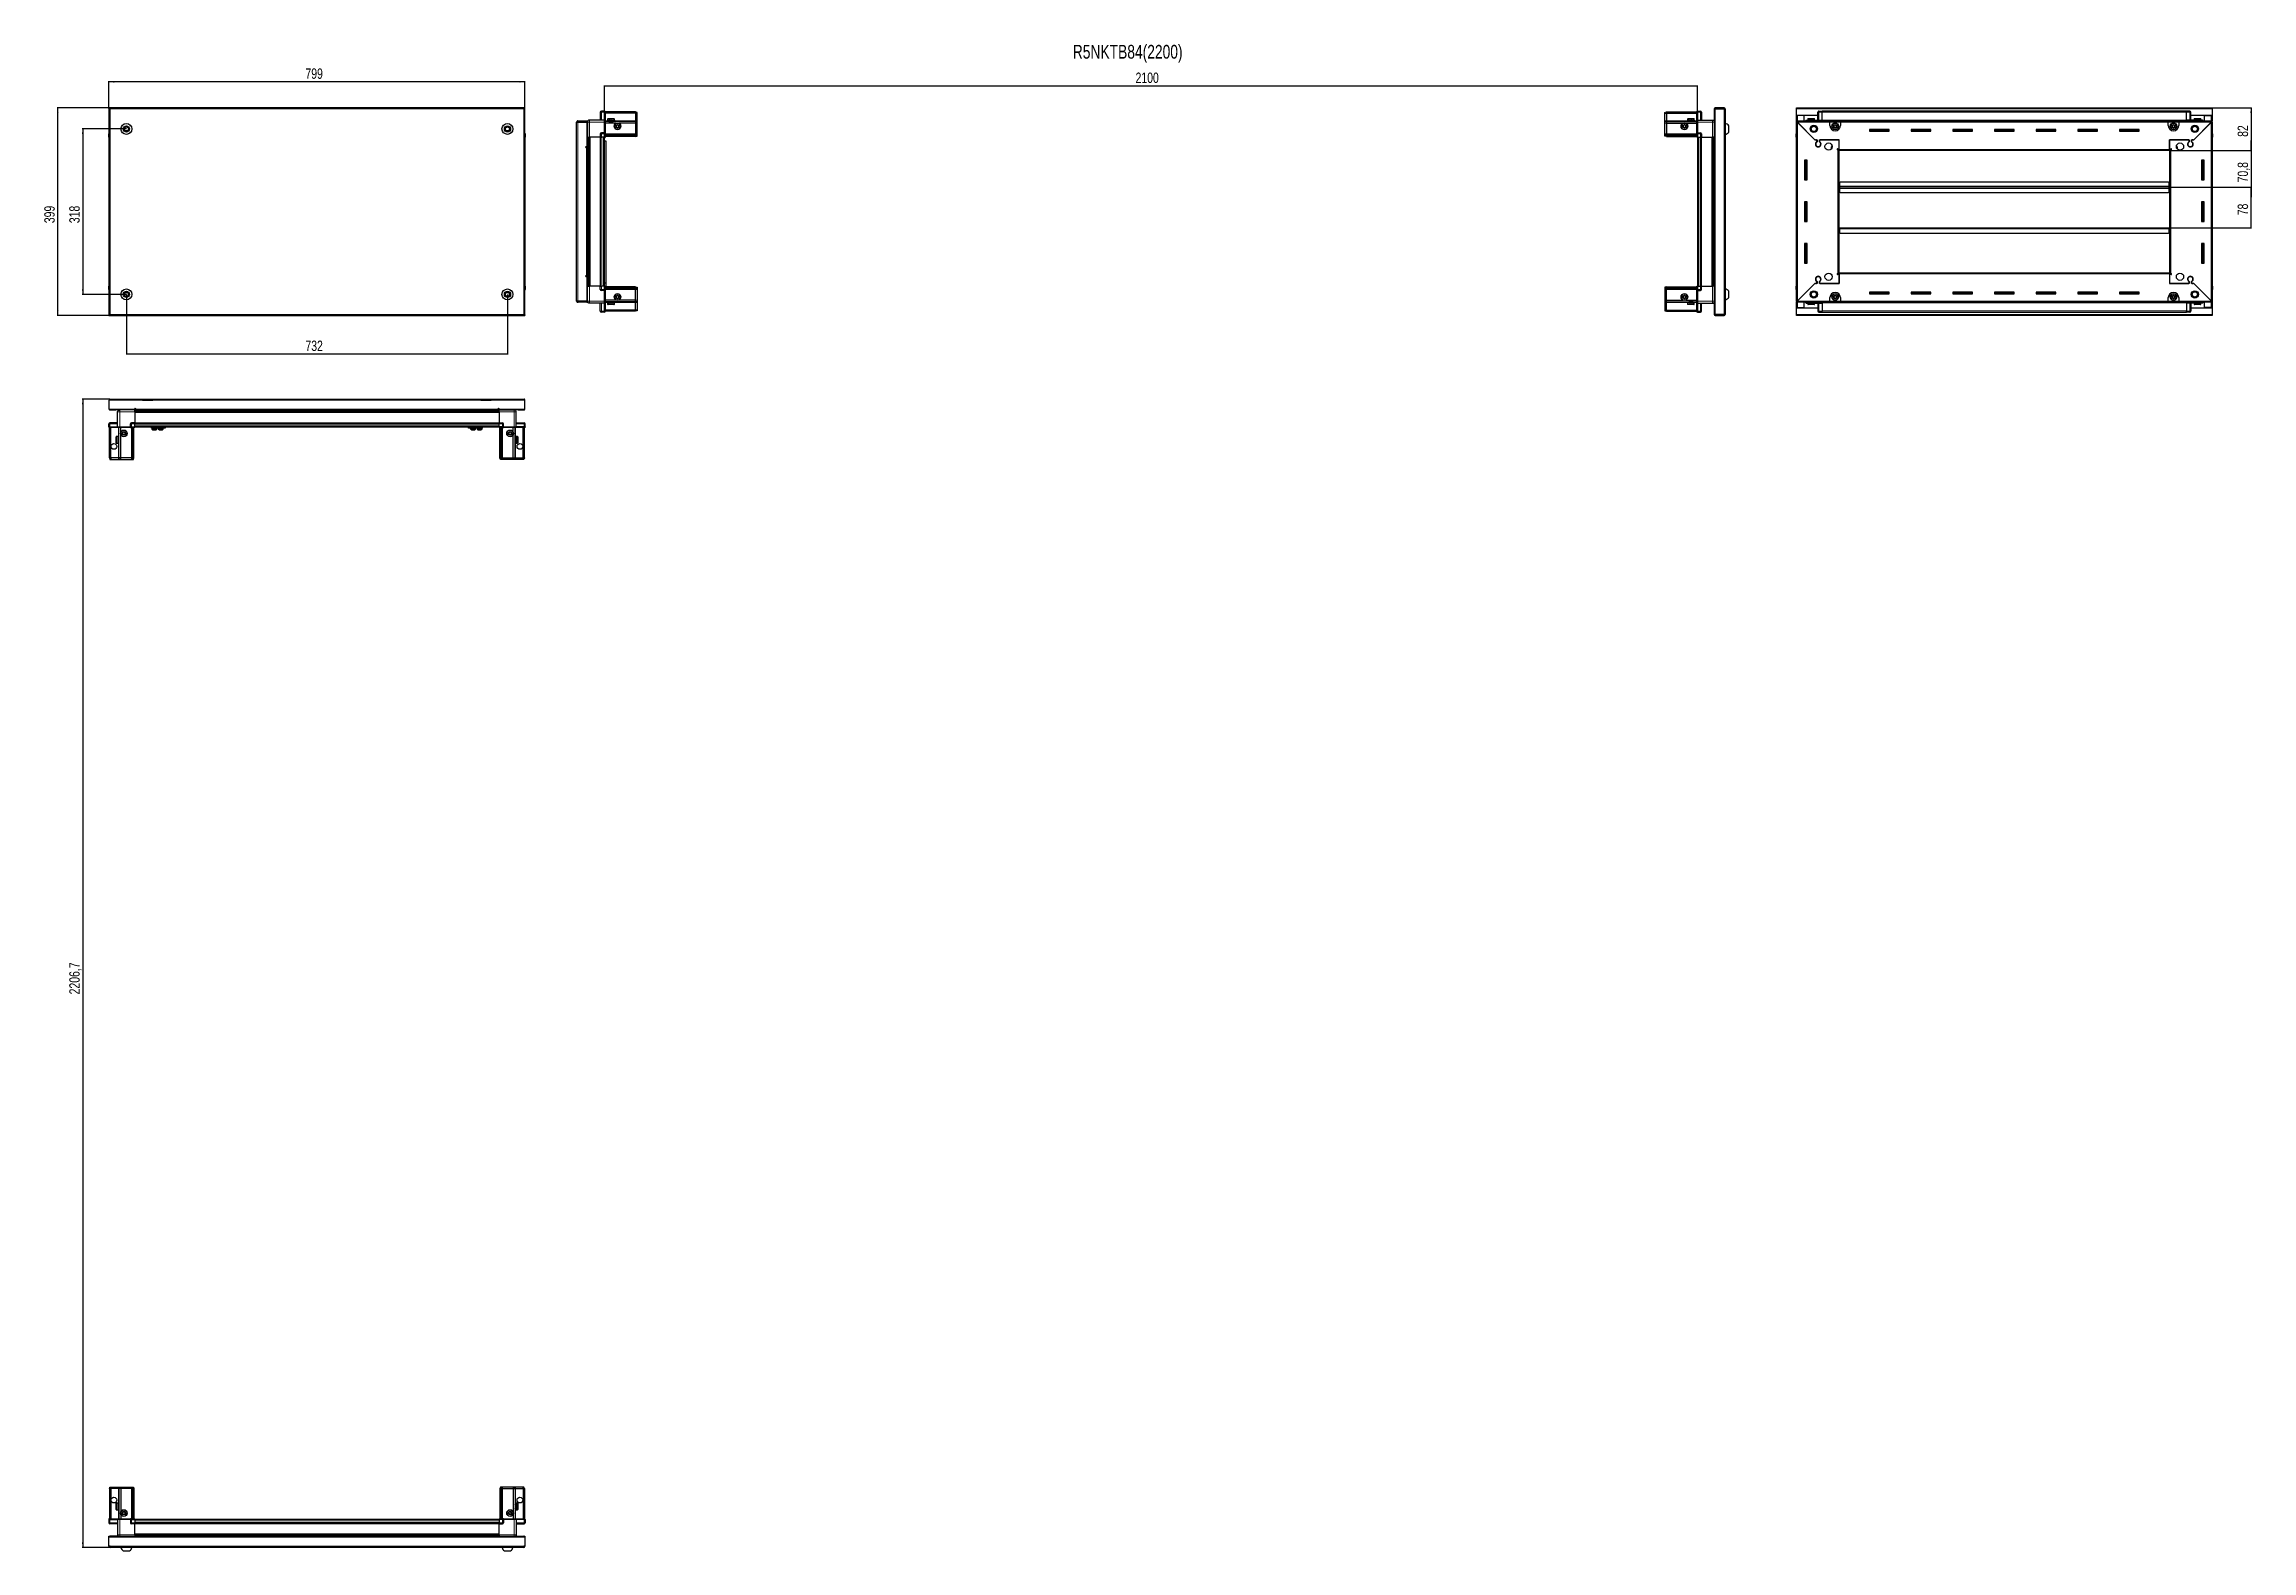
# Model space of a CAD drawing. Header units: millimetres. Extents: x 834 to 5075, y -1097 to 1799.
import ezdxf

# ---------------------------------------------------------------- set-up
doc = ezdxf.new("R2010")
doc.units = ezdxf.units.MM
doc.layers.add('FORMAT', color=7, linetype='Continuous')
doc.styles.add('SLDTEXTSTYLE0', font='TXT', dxfattribs={"width": 0.75})
doc.dimstyles.new('SLDDIMSTYLE0', dxfattribs={"dimtxt": 20, "dimasz": 10, "dimexe": 0, "dimexo": 0.0625, "dimgap": 5, "dimtad": 2, "dimdec": 1, "dimrnd": 1e-09, "dimzin": 12, "dimdsep": 46, "dimtxsty": 'SLDTEXTSTYLE0', "dimsah": 1, "dimcen": 0.09, "dimadec": 0, "dimazin": 3, "dimtfac": 1, "dimtofl": 0, "dimtmove": 0, "dimatfit": 3, "dimfxl": 0, "dimfrac": 2, "dimtolj": 1, "dimtzin": 12, "dimarcsym": 0})
doc.dimstyles.new('SLDDIMSTYLE1', dxfattribs={"dimtxt": 20, "dimasz": 10, "dimexe": 0, "dimexo": 0.0625, "dimgap": 5, "dimtad": 2, "dimdec": 1, "dimrnd": 1e-09, "dimzin": 12, "dimdsep": 46, "dimtxsty": 'SLDTEXTSTYLE0', "dimsah": 1, "dimcen": 0.09, "dimadec": 0, "dimazin": 3, "dimtfac": 1, "dimtmove": 0, "dimatfit": 0, "dimfxl": 0, "dimfrac": 2, "dimtolj": 1, "dimtzin": 12, "dimarcsym": 0})

msp = doc.modelspace()

# ---------------------------------------------------------------- texts
at = {"layer": 'FORMAT', "insert": (2809.89, 1797.22), "char_height": 26.4583, "attachment_point": 1, "style": 'SLDTEXTSTYLE0'}
msp.add_mtext('R5NKTB84(2200)', dxfattribs=at)

# ---------------------------------------------------------------- blocks, each defined once
blk = doc.blocks.new('_D')
at = {"layer": 'FORMAT'}
for p, q in [((958.3, 1676.3), (858.8, 1676.3)), ((859.8, 1277.3), (859.8, 1676.3)), ((958.3, 1277.3), (858.8, 1277.3))]:
    blk.add_line(p, q, dxfattribs=at)
for points in [[(859.8, 1676.3), (858.3, 1666.3), (861.4, 1666.3)], [(859.8, 1277.3), (861.4, 1287.3), (858.3, 1287.3)]]:
    blk.add_solid(points, dxfattribs=at)
at = {"layer": 'FORMAT', "insert": (834, 1454.6), "char_height": 20, "attachment_point": 1, "rotation": 90, "style": 'SLDTEXTSTYLE0'}
blk.add_mtext('399', dxfattribs=at)
blk = doc.blocks.new('_D_1')
at = {"layer": 'FORMAT'}
for p, q in [((958.3, 1676.3), (958.3, 1727.3)), ((1757.3, 1726.3), (958.3, 1726.3)), ((1757.3, 1676.3), (1757.3, 1727.3))]:
    blk.add_line(p, q, dxfattribs=at)
for points in [[(958.3, 1726.3), (968.3, 1724.7), (968.3, 1727.8)], [(1757.3, 1726.3), (1747.3, 1727.8), (1747.3, 1724.7)]]:
    blk.add_solid(points, dxfattribs=at)
at = {"layer": 'FORMAT', "insert": (1335.7, 1752), "char_height": 20, "attachment_point": 1, "style": 'SLDTEXTSTYLE0'}
blk.add_mtext('799', dxfattribs=at)
blk = doc.blocks.new('_D_2')
at = {"layer": 'FORMAT'}
for p, q in [((991.8, 1317.7), (991.8, 1202.3)), ((1723.8, 1317.7), (1723.8, 1202.3)), ((991.8, 1203.3), (1723.8, 1203.3))]:
    blk.add_line(p, q, dxfattribs=at)
for points in [[(991.8, 1203.3), (1001.8, 1201.7), (1001.8, 1204.8)], [(1723.8, 1203.3), (1713.8, 1204.8), (1713.8, 1201.7)]]:
    blk.add_solid(points, dxfattribs=at)
at = {"layer": 'FORMAT', "insert": (1335.7, 1229), "char_height": 20, "attachment_point": 1, "style": 'SLDTEXTSTYLE0'}
blk.add_mtext('732', dxfattribs=at)
blk = doc.blocks.new('_D_3')
at = {"layer": 'FORMAT'}
for p, q in [((991.8, 1635.8), (906.8, 1635.8)), ((907.8, 1635.8), (907.8, 1317.8)), ((991.8, 1317.8), (906.8, 1317.8))]:
    blk.add_line(p, q, dxfattribs=at)
for points in [[(907.8, 1635.8), (906.3, 1625.8), (909.4, 1625.8)], [(907.8, 1317.8), (909.4, 1327.8), (906.3, 1327.8)]]:
    blk.add_solid(points, dxfattribs=at)
at = {"layer": 'FORMAT', "insert": (882, 1454.6), "char_height": 20, "attachment_point": 1, "rotation": 90, "style": 'SLDTEXTSTYLE0'}
blk.add_mtext('318', dxfattribs=at)
blk = doc.blocks.new('_D_4')
at = {"layer": 'FORMAT'}
for p, q in [((1910.1, 1619.8), (1910.1, 1719.3)), ((1910.1, 1718.3), (4010.1, 1718.3)), ((4010.1, 1619.8), (4010.1, 1719.3))]:
    blk.add_line(p, q, dxfattribs=at)
for points in [[(1910.1, 1718.3), (1920.1, 1716.7), (1920.1, 1719.8)], [(4010.1, 1718.3), (4000.1, 1719.8), (4000.1, 1716.7)]]:
    blk.add_solid(points, dxfattribs=at)
at = {"layer": 'FORMAT', "insert": (2930.5, 1744), "char_height": 20, "attachment_point": 1, "style": 'SLDTEXTSTYLE0'}
blk.add_mtext('2100', dxfattribs=at)
blk = doc.blocks.new('_D_5')
at = {"layer": 'FORMAT'}
for p, q in [((4999, 1676.3), (5074.5, 1676.3)), ((5073.5, 1676.3), (5073.5, 1594.3)), ((4917, 1594.3), (5074.5, 1594.3))]:
    blk.add_line(p, q, dxfattribs=at)
for points in [[(5073.5, 1676.3), (5071.9, 1666.3), (5075, 1666.3)], [(5073.5, 1594.3), (5075, 1604.3), (5071.9, 1604.3)]]:
    blk.add_solid(points, dxfattribs=at)
at = {"layer": 'FORMAT', "insert": (5047.7, 1620.5), "char_height": 20, "attachment_point": 1, "rotation": 90, "style": 'SLDTEXTSTYLE0'}
blk.add_mtext('82', dxfattribs=at)
blk = doc.blocks.new('_D_6')
at = {"layer": 'FORMAT'}
for p, q in [((5073.5, 1594.3), (5073.5, 1613.5)), ((4917, 1594.3), (5074.5, 1594.3)), ((5073.5, 1594.3), (5073.5, 1523.5)), ((4916, 1523.5), (5074.5, 1523.5)), ((5073.5, 1523.5), (5073.5, 1504.3))]:
    blk.add_line(p, q, dxfattribs=at)
for points in [[(5073.5, 1594.3), (5075, 1604.3), (5071.9, 1604.3)], [(5073.5, 1523.5), (5071.9, 1513.5), (5075, 1513.5)]]:
    blk.add_solid(points, dxfattribs=at)
at = {"layer": 'FORMAT', "insert": (5047.7, 1533), "char_height": 20, "attachment_point": 1, "rotation": 90, "style": 'SLDTEXTSTYLE0'}
blk.add_mtext('70,8', dxfattribs=at)
blk = doc.blocks.new('_D_7')
at = {"layer": 'FORMAT'}
for p, q in [((4916, 1523.5), (5074.5, 1523.5)), ((5073.5, 1445.6), (5073.5, 1523.5)), ((4916, 1445.6), (5074.5, 1445.6))]:
    blk.add_line(p, q, dxfattribs=at)
for points in [[(5073.5, 1523.5), (5071.9, 1513.5), (5075, 1513.5)], [(5073.5, 1445.6), (5075, 1455.6), (5071.9, 1455.6)]]:
    blk.add_solid(points, dxfattribs=at)
at = {"layer": 'FORMAT', "insert": (5047.7, 1469.8), "char_height": 20, "attachment_point": 1, "rotation": 90, "style": 'SLDTEXTSTYLE0'}
blk.add_mtext('78', dxfattribs=at)
blk = doc.blocks.new('_D_8')
at = {"layer": 'FORMAT'}
for p, q in [((959.9, 1116.7), (906.8, 1116.7)), ((907.8, 1116.7), (907.8, -1090)), ((960.4, -1090), (906.8, -1090))]:
    blk.add_line(p, q, dxfattribs=at)
for points in [[(907.8, 1116.7), (906.3, 1106.7), (909.4, 1106.7)], [(907.8, -1090), (909.4, -1080), (906.3, -1080)]]:
    blk.add_solid(points, dxfattribs=at)
at = {"layer": 'FORMAT', "insert": (882, -27.3), "char_height": 20, "attachment_point": 1, "rotation": 90, "style": 'SLDTEXTSTYLE0'}
blk.add_mtext('2206,7', dxfattribs=at)

# ---------------------------------------------------------------- dimensions: what is measured, and where the dimension line sits
at = {"layer": 'FORMAT'}
dim = msp.add_linear_dim(base=(958.32, 1726.26), p1=(1757.32, 1676.26), p2=(958.32, 1676.26), dimstyle='SLDDIMSTYLE0', dxfattribs=at)
dim.commit()
dim.dimension.update_dxf_attribs({"geometry": '_D_1', "text_midpoint": (1357.82, 1726.26), "dimtype": 160})
for base, p1, p2, angle, dimstyle, picture, middle in [((4010.07, 1718.26), (1910.07, 1619.76), (4010.07, 1619.76), 0, 'SLDDIMSTYLE0', '_D_4', (2960.07, 1718.26)), ((859.82, 1676.26), (958.32, 1277.26), (958.32, 1676.26), 90, 'SLDDIMSTYLE0', '_D', (859.82, 1476.76)), ((5073.47, 1594.26), (4998.97, 1676.26), (4916.97, 1594.26), 90, 'SLDDIMSTYLE0', '_D_5', (5073.47, 1635.26)), ((907.82, 1317.76), (991.82, 1635.76), (991.82, 1317.76), 90, 'SLDDIMSTYLE0', '_D_3', (907.82, 1476.76)), ((5073.46862447, 1523.50706681), (4916.96826757, 1594.25706681), (4915.96826757, 1523.50706681), 90, 'SLDDIMSTYLE1', '_D_6', (5073.46862447, 1558.88206681)), ((5073.46862447, 1523.50706681), (4915.96826757, 1445.55706681), (4915.96826757, 1523.50706681), 90, 'SLDDIMSTYLE0', '_D_7', (5073.46862447, 1484.53206681)), ((1723.82, 1203.26), (991.82, 1317.76), (1723.82, 1317.76), 0, 'SLDDIMSTYLE0', '_D_2', (1357.82, 1203.26)), ((907.82, -1090.03), (959.92, 1116.67), (960.42, -1090.03), 90, 'SLDDIMSTYLE0', '_D_8', (907.82, 13.32))]:
    dim = msp.add_linear_dim(base=base, p1=p1, p2=p2, angle=angle, dimstyle=dimstyle, dxfattribs=at)
    dim.commit()
    dim.dimension.update_dxf_attribs({"geometry": picture, "text_midpoint": middle, "dimtype": 160})

# ---------------------------------------------------------------- linework, layer by layer
at = {"color": 7, "linetype": 'Continuous', "lineweight": 25}
for p, q in [((958.32, 1674.76), (958.32, 1676.26)), ((960.42, 1676.26), (958.32, 1676.26)), ((958.32, 1674.76), (960.42, 1674.76)), ((958.32, 1674.76), (958.32, 1674.16)), ((958.32, 1674.16), (958.32, 1279.36)), ((958.32, 1674.16), (960.42, 1674.16)), ((960.42, 1676.26), (960.42, 1674.16)), ((1755.22, 1676.26), (960.42, 1676.26)), ((1755.22, 1674.16), (1755.22, 1676.26)), ((1757.32, 1676.26), (1755.22, 1676.26)), ((1755.22, 1674.76), (1757.32, 1674.76)), ((1755.22, 1674.16), (1757.32, 1674.16)), ((1757.32, 1674.76), (1757.32, 1676.26)), ((1757.32, 1674.16), (1757.32, 1674.76)), ((1757.32, 1279.36), (1757.32, 1674.16)), ((1902.22, 1667.76), (1902.22, 1652.76)), ((1910.22, 1669.76), (1904.22, 1669.76)), ((1910.22, 1669.76), (1910.55, 1669.76)), ((1910.22, 1669.76), (1910.22, 1667.76)), ((1910.22, 1652.96), (1910.22, 1667.76)), ((1910.22, 1652.96), (1910.22, 1667.76)), ((1911.42, 1669.26), (1910.55, 1669.76)), ((1911.42, 1667.76), (1911.42, 1669.26)), ((1969.72, 1668.26), (1911.42, 1668.26)), ((1911.42, 1667.76), (1911.42, 1652.96)), ((1969.72, 1665.76), (1911.42, 1665.76)), ((1916.22, 1654.66), (1916.22, 1652.26)), ((1917.02, 1655.46), (1924.19, 1655.46)), ((1924.19, 1655.46), (1928.42, 1655.46)), ((1929.22, 1652.26), (1929.22, 1654.66)), ((1969.72, 1668.26), (1969.72, 1665.76)), ((1972.72, 1667.45), (1969.72, 1668.26)), ((1969.72, 1665.76), (1969.72, 1651.26)), ((1972.72, 1665.6), (1969.72, 1665.76)), ((1972.72, 1665.6), (1972.72, 1667.45)), ((1972.72, 1651.26), (1972.72, 1665.6)), ((3947.42, 1667.45), (3950.42, 1668.26)), ((3947.42, 1665.6), (3947.42, 1667.45)), ((3947.42, 1665.6), (3950.42, 1665.76)), ((3947.42, 1651.26), (3947.42, 1665.6)), ((3950.42, 1668.26), (3950.42, 1665.76)), ((3950.42, 1668.26), (4008.72, 1668.26)), ((3950.42, 1665.76), (3950.42, 1651.26)), ((3950.42, 1665.76), (4008.72, 1665.76)), ((3990.92, 1654.66), (3990.92, 1651.76)), ((3991.72, 1655.46), (4003.12, 1655.46)), ((4003.92, 1651.76), (4003.92, 1654.66)), ((4009.59, 1669.76), (4008.72, 1669.26)), ((4009.59, 1669.76), (4008.72, 1669.26)), ((4008.72, 1669.26), (4008.72, 1667.76)), ((4008.72, 1652.96), (4008.72, 1667.76)), ((4009.92, 1669.76), (4009.59, 1669.76)), ((4009.92, 1669.76), (4009.59, 1669.76)), ((4009.92, 1669.76), (4009.92, 1669.76)), ((4009.92, 1667.76), (4009.92, 1669.76)), ((4009.92, 1669.76), (4015.92, 1669.76)), ((4009.92, 1667.76), (4009.92, 1652.96)), ((4017.92, 1667.76), (4017.92, 1652.76)), ((4041.82, 1661.26), (4041.82, 1292.26)), ((4041.82, 1661.26), (4043.92, 1661.26)), ((4041.92, 1674.16), (4041.92, 1661.76)), ((4041.92, 1661.76), (4043.42, 1661.76)), ((4043.42, 1674.16), (4043.42, 1661.76)), ((4043.92, 1661.26), (4043.92, 1674.16)), ((4043.92, 1674.16), (4061.32, 1674.16)), ((4061.32, 1676.26), (4044.02, 1676.26)), ((4061.32, 1674.76), (4044.02, 1674.76)), ((4061.32, 1674.76), (4061.32, 1676.26)), ((4061.32, 1674.16), (4063.42, 1674.16)), ((4063.42, 1674.16), (4063.42, 1279.36)), ((4199.97, 1676.26), (4998.97, 1676.26)), ((4199.97, 1674.16), (4199.97, 1676.26)), ((4199.97, 1661.76), (4199.97, 1674.16)), ((4240.97, 1661.76), (4199.97, 1661.76)), ((4199.97, 1661.26), (4199.97, 1661.76)), ((4199.97, 1651.01), (4199.97, 1661.26)), ((4199.97, 1661.26), (4202.07, 1661.26)), ((4201.47, 1661.26), (4201.47, 1661.76)), ((4214.97, 1661.26), (4202.07, 1661.26)), ((4214.97, 1651.01), (4214.97, 1661.26)), ((4221.97, 1654.66), (4221.97, 1652.76)), ((4222.77, 1655.46), (4234.17, 1655.46)), ((4234.97, 1652.76), (4234.97, 1654.66)), ((4240.97, 1652.76), (4240.97, 1667.76)), ((4241.65, 1669.26), (4241.65, 1669.26)), ((4242.97, 1669.76), (4249.47, 1669.76)), ((4242.97, 1669.76), (4249.47, 1669.76)), ((4249.47, 1669.76), (4249.47, 1669.76)), ((4249.47, 1669.76), (4249.47, 1669.76)), ((4249.47, 1669.76), (4249.47, 1667.76)), ((4949.47, 1669.61), (4249.47, 1669.61)), ((4249.47, 1652.76), (4249.47, 1667.76)), ((4949.47, 1669.76), (4949.47, 1669.76)), ((4955.97, 1669.76), (4949.47, 1669.76)), ((4955.97, 1669.76), (4949.47, 1669.76)), ((4949.47, 1669.76), (4949.47, 1667.76)), ((4949.47, 1652.76), (4949.47, 1667.76)), ((4957.97, 1667.76), (4957.97, 1667.76)), ((4957.97, 1652.76), (4957.97, 1667.76)), ((4998.97, 1661.76), (4957.97, 1661.76)), ((4963.97, 1654.66), (4963.97, 1652.76)), ((4964.77, 1655.46), (4976.17, 1655.46)), ((4976.97, 1652.76), (4976.97, 1654.66)), ((4983.97, 1651.01), (4983.97, 1661.26)), ((4983.97, 1661.26), (4996.87, 1661.26)), ((4996.87, 1661.26), (4998.97, 1661.26)), ((4997.47, 1661.26), (4997.47, 1661.76)), ((4998.97, 1676.26), (4998.97, 1674.16)), ((4998.97, 1674.16), (4998.97, 1661.76)), ((4998.97, 1661.26), (4998.97, 1661.76)), ((4998.97, 1661.26), (4998.97, 1651.01)), ((957.82, 1626.26), (957.82, 1619.76)), ((957.82, 1619.76), (957.82, 1626.26)), ((957.82, 1619.76), (957.82, 1619.76)), ((958.32, 1619.76), (957.82, 1619.76)), ((957.97, 1619.76), (957.97, 1333.76)), ((1757.32, 1627.58), (1757.32, 1627.58)), ((1757.32, 1619.76), (1757.82, 1619.76)), ((1757.67, 1333.76), (1757.67, 1619.76)), ((1757.82, 1626.26), (1757.82, 1619.76)), ((1757.82, 1619.76), (1757.82, 1626.26)), ((1757.82, 1619.76), (1757.82, 1619.76)), ((1757.82, 1619.76), (1757.82, 1619.76)), ((1858.22, 1648.91), (1856.72, 1648.91)), ((1856.72, 1648.41), (1856.72, 1648.91)), ((1856.72, 1305.11), (1856.72, 1648.41)), ((1858.82, 1649.51), (1858.82, 1651.01)), ((1858.82, 1651.01), (1859.72, 1651.01)), ((1858.82, 1649.51), (1859.72, 1649.51)), ((1858.82, 1649.01), (1876.22, 1649.01)), ((1859.72, 1649.51), (1859.72, 1651.01)), ((1859.72, 1651.01), (1876.22, 1651.01)), ((1859.72, 1649.51), (1876.22, 1649.51)), ((1876.22, 1649.51), (1876.22, 1651.01)), ((1877.72, 1649.01), (1876.22, 1649.01)), ((1876.22, 1649.01), (1876.22, 1601.51)), ((1876.22, 1622.51), (1877.72, 1622.51)), ((1877.72, 1619.76), (1876.22, 1619.76)), ((1877.72, 1648.76), (1877.72, 1619.76)), ((1878.37, 1333.76), (1878.37, 1619.76)), ((1880.16, 1619.76), (1880.16, 1333.76)), ((1880.2, 1619.76), (1880.2, 1333.76)), ((1910.22, 1652.76), (1881.22, 1652.76)), ((1902.22, 1619.76), (1881.22, 1619.76)), ((1902.22, 1626.26), (1902.22, 1619.76)), ((1902.22, 1619.76), (1904.22, 1619.76)), ((1902.87, 1333.76), (1902.87, 1619.76)), ((1910.22, 1628.26), (1904.22, 1628.26)), ((1910.22, 1619.76), (1904.22, 1619.76)), ((1910.07, 1333.76), (1910.07, 1619.76)), ((1910.07, 1612.76), (1912.57, 1612.76)), ((1910.22, 1652.76), (1910.22, 1652.96)), ((1910.22, 1652.76), (1911.42, 1652.76)), ((1910.22, 1648.76), (1910.22, 1652.76)), ((1910.22, 1628.46), (1910.22, 1648.76)), ((1910.22, 1628.26), (1910.22, 1628.46)), ((1910.22, 1628.26), (1910.22, 1626.26)), ((1910.22, 1628.26), (1911.42, 1628.26)), ((1910.22, 1619.76), (1910.22, 1626.26)), ((1910.22, 1619.76), (1910.22, 1626.26)), ((1910.22, 1619.76), (1910.55, 1619.76)), ((1910.22, 1619.76), (1910.22, 1619.76)), ((1910.55, 1619.76), (1910.55, 1626.26)), ((1911.42, 1619.76), (1910.55, 1619.76)), ((1910.55, 1619.76), (1910.55, 1619.76)), ((1911.42, 1652.96), (1911.42, 1652.76)), ((1911.42, 1652.76), (1911.42, 1648.76)), ((1969.72, 1650.26), (1911.42, 1650.26)), ((1911.42, 1648.76), (1911.42, 1628.46)), ((1932.72, 1646.76), (1911.42, 1646.76)), ((1911.42, 1628.46), (1911.42, 1628.26)), ((1911.42, 1627.58), (1911.42, 1628.26)), ((1911.42, 1627.58), (1911.42, 1619.76)), ((1969.72, 1625.26), (1911.42, 1625.26)), ((1969.72, 1624.26), (1911.42, 1624.26)), ((1969.72, 1622.76), (1911.42, 1622.76)), ((1969.72, 1621.26), (1911.42, 1621.26)), ((1912.57, 1612.76), (1912.57, 1339.26)), ((1916.22, 1652.26), (1916.22, 1651.76)), ((1916.22, 1651.76), (1916.35, 1651.76)), ((1916.54, 1652.26), (1916.35, 1652.26)), ((1916.35, 1652.26), (1916.35, 1651.76)), ((1916.35, 1651.76), (1916.54, 1651.76)), ((1916.54, 1652.26), (1916.54, 1651.76)), ((1916.54, 1651.76), (1917.07, 1651.76)), ((1917.47, 1652.26), (1917.07, 1652.26)), ((1917.07, 1652.26), (1917.07, 1651.76)), ((1917.07, 1651.76), (1917.47, 1651.76)), ((1917.47, 1652.26), (1917.47, 1651.76)), ((1917.47, 1651.76), (1918.34, 1651.76)), ((1918.32, 1651.76), (1918.32, 1651.66)), ((1918.32, 1651.66), (1927.12, 1651.66)), ((1918.92, 1652.26), (1918.34, 1652.26)), ((1918.34, 1652.26), (1918.34, 1651.76)), ((1918.34, 1651.76), (1918.92, 1651.76)), ((1918.72, 1651.26), (1919.41, 1650.77)), ((1918.72, 1651.26), (1923.75, 1651.26)), ((1919.41, 1650.77), (1918.72, 1650.29)), ((1918.72, 1650.29), (1918.72, 1650.26)), ((1918.72, 1650.29), (1923.75, 1650.29)), ((1918.92, 1652.26), (1918.92, 1651.76)), ((1918.92, 1651.76), (1920.04, 1651.76)), ((1919.41, 1650.77), (1923.57, 1650.77)), ((1920.73, 1652.26), (1920.04, 1652.26)), ((1920.04, 1652.26), (1920.04, 1651.76)), ((1920.04, 1651.76), (1920.73, 1651.76)), ((1920.73, 1652.26), (1920.73, 1651.76)), ((1920.73, 1651.76), (1922, 1651.76)), ((1922.74, 1652.26), (1922, 1652.26)), ((1922, 1652.26), (1922, 1651.76)), ((1922, 1651.76), (1922.23, 1651.76)), ((1922.23, 1652.26), (1922.23, 1651.76)), ((1922.73, 1652.26), (1922.73, 1651.76)), ((1922.73, 1651.76), (1922.74, 1651.76)), ((1922.74, 1652.26), (1922.74, 1651.76)), ((1922.74, 1651.76), (1924.03, 1651.76)), ((1923.57, 1650.77), (1926.03, 1650.77)), ((1923.75, 1651.26), (1926.72, 1651.26)), ((1923.75, 1650.29), (1926.72, 1650.29)), ((1924.75, 1652.26), (1924.03, 1652.26)), ((1924.03, 1652.26), (1924.03, 1651.76)), ((1924.09, 1652.26), (1924.09, 1651.76)), ((1924.09, 1651.76), (1924.75, 1651.76)), ((1924.75, 1652.26), (1924.75, 1651.76)), ((1924.75, 1651.76), (1925.94, 1651.76)), ((1926.56, 1652.26), (1925.94, 1652.26)), ((1925.94, 1652.26), (1925.94, 1651.76)), ((1925.94, 1651.76), (1926.56, 1651.76)), ((1926.03, 1650.77), (1926.72, 1651.26)), ((1926.72, 1650.29), (1926.03, 1650.77)), ((1926.56, 1652.26), (1926.56, 1651.76)), ((1926.56, 1651.76), (1927.52, 1651.76)), ((1926.72, 1650.26), (1926.72, 1650.29)), ((1927.12, 1651.66), (1927.12, 1651.76)), ((1927.99, 1652.26), (1927.52, 1652.26)), ((1927.52, 1652.26), (1927.52, 1651.76)), ((1927.52, 1651.76), (1927.99, 1651.76)), ((1927.99, 1652.26), (1927.99, 1651.76)), ((1927.99, 1651.76), (1928.64, 1651.76)), ((1928.91, 1652.26), (1928.64, 1652.26)), ((1928.64, 1652.26), (1928.64, 1651.76)), ((1928.64, 1651.76), (1928.91, 1651.76)), ((1928.91, 1652.26), (1928.91, 1651.76)), ((1928.91, 1651.76), (1929.18, 1651.76)), ((1929.22, 1652.26), (1929.18, 1652.26)), ((1929.18, 1652.26), (1929.18, 1651.76)), ((1929.18, 1651.76), (1929.22, 1651.76)), ((1929.22, 1652.26), (1929.22, 1651.76)), ((1969.72, 1646.76), (1937.72, 1646.76)), ((1969.72, 1651.26), (1969.72, 1650.26)), ((1969.72, 1650.26), (1969.72, 1646.76)), ((1972.72, 1649.45), (1969.72, 1650.26)), ((1969.72, 1646.76), (1969.72, 1626.26)), ((1969.72, 1646.76), (1972.72, 1646.42)), ((1969.72, 1626.26), (1969.72, 1625.26)), ((1969.72, 1625.26), (1969.72, 1624.26)), ((1969.72, 1625.26), (1972.72, 1624.45)), ((1969.72, 1624.26), (1969.72, 1622.76)), ((1969.72, 1624.26), (1972.72, 1623.71)), ((1969.72, 1622.76), (1972.72, 1623.21)), ((1969.72, 1622.76), (1969.72, 1621.26)), ((1969.72, 1621.26), (1972.72, 1622.06)), ((1972.72, 1649.45), (1972.72, 1651.26)), ((1972.72, 1646.42), (1972.72, 1649.45)), ((1972.72, 1626.26), (1972.72, 1646.42)), ((1972.72, 1624.45), (1972.72, 1626.26)), ((1972.72, 1623.71), (1972.72, 1624.45)), ((1972.72, 1623.21), (1972.72, 1623.71)), ((1972.72, 1622.06), (1972.72, 1623.21)), ((3947.42, 1649.45), (3947.42, 1651.26)), ((3947.42, 1649.45), (3950.42, 1650.26)), ((3947.42, 1646.42), (3947.42, 1649.45)), ((3950.42, 1646.76), (3947.42, 1646.42)), ((3947.42, 1626.26), (3947.42, 1646.42)), ((3947.42, 1624.45), (3947.42, 1626.26)), ((3950.42, 1625.26), (3947.42, 1624.45)), ((3947.42, 1623.71), (3947.42, 1624.45)), ((3950.42, 1624.26), (3947.42, 1623.71)), ((3947.42, 1623.21), (3947.42, 1623.71)), ((3947.42, 1622.06), (3947.42, 1623.21)), ((3950.42, 1622.76), (3947.42, 1623.21)), ((3950.42, 1621.26), (3947.42, 1622.06)), ((3950.42, 1651.26), (3950.42, 1650.26)), ((3950.42, 1650.26), (3950.42, 1646.76)), ((3950.42, 1650.26), (4008.72, 1650.26)), ((3950.42, 1646.76), (3950.42, 1626.26)), ((3950.42, 1646.76), (3982.42, 1646.76)), ((3950.42, 1626.26), (3950.42, 1625.26)), ((3950.42, 1625.26), (3950.42, 1624.26)), ((3950.42, 1625.26), (4008.72, 1625.26)), ((3950.42, 1624.26), (3950.42, 1622.76)), ((3950.42, 1624.26), (4008.72, 1624.26)), ((3950.42, 1622.76), (4008.72, 1622.76)), ((3950.42, 1622.76), (3950.42, 1621.26)), ((3950.42, 1621.26), (4008.72, 1621.26)), ((3987.42, 1646.76), (4008.72, 1646.76)), ((3990.92, 1651.76), (3990.96, 1651.76)), ((3991.08, 1652.26), (3990.96, 1652.26)), ((3990.96, 1652.26), (3990.96, 1651.76)), ((3990.96, 1651.76), (3991.08, 1651.76)), ((3991.08, 1652.26), (3991.08, 1651.76)), ((3991.08, 1651.76), (3991.49, 1651.76)), ((3991.83, 1652.26), (3991.49, 1652.26)), ((3991.49, 1652.26), (3991.49, 1651.76)), ((3991.49, 1651.76), (3991.83, 1651.76)), ((3991.83, 1652.26), (3991.83, 1651.76)), ((3991.83, 1651.76), (3992.6, 1651.76)), ((3993.12, 1652.26), (3992.6, 1652.26)), ((3992.6, 1652.26), (3992.6, 1651.76)), ((3992.6, 1651.76), (3993.12, 1651.76)), ((3993.02, 1651.76), (3993.02, 1651.66)), ((3993.02, 1651.66), (4001.82, 1651.66)), ((3993.12, 1652.26), (3993.12, 1651.76)), ((3993.12, 1651.76), (3994.18, 1651.76)), ((3993.42, 1651.26), (3994.11, 1650.77)), ((3993.42, 1651.26), (4001.42, 1651.26)), ((3994.11, 1650.77), (3993.42, 1650.29)), ((3993.42, 1650.29), (3993.42, 1650.26)), ((3993.42, 1650.29), (4001.42, 1650.29)), ((3994.11, 1650.77), (4000.73, 1650.77)), ((3994.84, 1652.26), (3994.18, 1652.26)), ((3994.18, 1652.26), (3994.18, 1651.76)), ((3994.18, 1651.76), (3994.84, 1651.76)), ((3994.84, 1652.26), (3994.84, 1651.76)), ((3994.84, 1651.76), (3996.08, 1651.76)), ((3996.81, 1652.26), (3996.08, 1652.26)), ((3996.08, 1652.26), (3996.08, 1651.76)), ((3996.08, 1651.76), (3996.51, 1651.76)), ((3996.51, 1652.26), (3996.51, 1651.76)), ((3996.81, 1652.26), (3996.81, 1651.76)), ((3996.81, 1651.76), (3998.11, 1651.76)), ((3998.84, 1652.26), (3998.11, 1652.26)), ((3998.11, 1652.26), (3998.11, 1651.76)), ((3998.38, 1652.26), (3998.38, 1651.76)), ((3998.38, 1651.76), (3998.84, 1651.76)), ((3998.84, 1652.26), (3998.84, 1651.76)), ((3998.84, 1651.76), (4000.08, 1651.76)), ((4000.73, 1652.26), (4000.08, 1652.26)), ((4000.08, 1652.26), (4000.08, 1651.76)), ((4000.08, 1651.76), (4000.73, 1651.76)), ((4000.73, 1652.26), (4000.73, 1651.76)), ((4000.73, 1651.76), (4001.78, 1651.76)), ((4000.73, 1650.77), (4001.42, 1651.26)), ((4001.42, 1650.29), (4000.73, 1650.77)), ((4001.42, 1650.26), (4001.42, 1650.29)), ((4002.3, 1652.26), (4001.78, 1652.26)), ((4001.78, 1652.26), (4001.78, 1651.76)), ((4001.78, 1651.76), (4002.3, 1651.76)), ((4001.82, 1651.66), (4001.82, 1651.76)), ((4002.3, 1652.26), (4002.3, 1651.76)), ((4002.3, 1651.76), (4003.06, 1651.76)), ((4003.39, 1652.26), (4003.06, 1652.26)), ((4003.06, 1652.26), (4003.06, 1651.76)), ((4003.06, 1651.76), (4003.39, 1651.76)), ((4003.39, 1652.26), (4003.39, 1651.76)), ((4003.39, 1651.76), (4003.78, 1651.76)), ((4003.89, 1652.26), (4003.78, 1652.26)), ((4003.78, 1652.26), (4003.78, 1651.76)), ((4003.78, 1651.76), (4003.89, 1651.76)), ((4003.89, 1652.26), (4003.89, 1651.76)), ((4003.89, 1651.76), (4003.92, 1651.76)), ((4008.72, 1652.76), (4008.72, 1652.96)), ((4009.92, 1652.76), (4008.72, 1652.76)), ((4008.72, 1648.76), (4008.72, 1652.76)), ((4008.72, 1628.46), (4008.72, 1648.76)), ((4008.72, 1628.26), (4008.72, 1628.46)), ((4009.92, 1628.26), (4008.72, 1628.26)), ((4008.72, 1628.26), (4008.72, 1627.58)), ((4008.72, 1619.76), (4008.72, 1627.58)), ((4009.59, 1619.76), (4008.72, 1619.76)), ((4009.59, 1626.26), (4009.59, 1619.76)), ((4009.92, 1619.76), (4009.59, 1619.76)), ((4009.92, 1652.96), (4009.92, 1652.76)), ((4009.92, 1652.76), (4009.92, 1648.76)), ((4009.92, 1652.76), (4038.92, 1652.76)), ((4009.92, 1648.76), (4009.92, 1628.46)), ((4009.92, 1628.46), (4009.92, 1628.26)), ((4009.92, 1626.26), (4009.92, 1628.26)), ((4009.92, 1628.26), (4015.92, 1628.26)), ((4009.92, 1626.26), (4009.92, 1628.26)), ((4009.92, 1626.26), (4009.92, 1619.76)), ((4009.92, 1619.76), (4015.92, 1619.76)), ((4010.07, 1619.76), (4010.07, 1333.76)), ((4017.92, 1619.76), (4015.92, 1619.76)), ((4017.27, 1619.76), (4017.27, 1333.76)), ((4017.92, 1626.26), (4017.92, 1619.76)), ((4017.92, 1619.76), (4038.92, 1619.76)), ((4039.94, 1333.76), (4039.94, 1619.76)), ((4039.98, 1333.76), (4039.98, 1619.76)), ((4041.77, 1619.76), (4041.77, 1333.76)), ((4070.02, 1629.76), (4070.02, 1641.76)), ((4199.47, 1626.26), (4199.47, 1619.76)), ((4199.47, 1619.76), (4199.47, 1626.26)), ((4199.47, 1619.76), (4199.47, 1619.76)), ((4199.97, 1619.76), (4199.47, 1619.76)), ((4199.62, 1619.76), (4199.62, 1333.76)), ((4199.97, 1649.51), (4199.97, 1651.01)), ((4199.97, 1651.01), (4200.97, 1651.01)), ((4199.97, 1649.01), (4199.97, 1649.51)), ((4199.97, 1649.51), (4200.97, 1649.51)), ((4199.97, 1304.51), (4199.97, 1649.01)), ((4201.47, 1649.01), (4199.97, 1649.01)), ((4200.97, 1651.01), (4264.47, 1651.01)), ((4200.97, 1649.51), (4200.97, 1651.01)), ((4201.57, 1648.91), (4235.47, 1615.01)), ((4236.17, 1614.31), (4202.07, 1648.41)), ((4220.47, 1652.76), (4249.47, 1652.76)), ((4235.47, 1615.01), (4239.67, 1615.01)), ((4236.87, 1615.01), (4236.17, 1614.31)), ((4238.97, 1615.01), (4236.87, 1615.01)), ((4238.97, 1615.01), (4238.97, 1611.12)), ((4239.67, 1615.01), (4239.67, 1610.72)), ((4244.27, 1615.01), (4281.97, 1615.01)), ((4244.27, 1610.72), (4244.27, 1615.01)), ((4244.97, 1611.12), (4244.97, 1615.01)), ((4281.97, 1615.01), (4244.97, 1615.01)), ((4249.47, 1652.76), (4249.47, 1652.26)), ((4249.47, 1651.61), (4949.47, 1651.61)), ((4264.47, 1648.91), (4264.47, 1651.01)), ((4264.47, 1651.01), (4284.47, 1651.01)), ((4264.47, 1649.51), (4284.47, 1649.51)), ((4264.47, 1642.01), (4264.47, 1648.91)), ((4281.97, 1596.36), (4281.97, 1615.01)), ((4281.97, 1597.76), (4281.97, 1615.01)), ((4284.47, 1651.01), (4914.47, 1651.01)), ((4284.47, 1651.01), (4284.47, 1648.91)), ((4284.47, 1648.91), (4284.47, 1642.01)), ((4378.47, 1634.76), (4340.47, 1634.76)), ((4340.47, 1634.76), (4340.47, 1631.26)), ((4378.47, 1632.01), (4340.47, 1632.01)), ((4340.47, 1631.26), (4378.47, 1631.26)), ((4378.47, 1631.26), (4378.47, 1634.76)), ((4458.47, 1634.76), (4420.47, 1634.76)), ((4420.47, 1634.76), (4420.47, 1631.26)), ((4458.47, 1632.01), (4420.47, 1632.01)), ((4420.47, 1631.26), (4458.47, 1631.26)), ((4458.47, 1631.26), (4458.47, 1634.76)), ((4538.47, 1634.76), (4500.47, 1634.76)), ((4500.47, 1634.76), (4500.47, 1631.26)), ((4538.47, 1632.01), (4500.47, 1632.01)), ((4500.47, 1631.26), (4538.47, 1631.26)), ((4538.47, 1631.26), (4538.47, 1634.76)), ((4618.47, 1634.76), (4580.47, 1634.76)), ((4580.47, 1634.76), (4580.47, 1631.26)), ((4618.47, 1632.01), (4580.47, 1632.01)), ((4580.47, 1631.26), (4618.47, 1631.26)), ((4618.47, 1631.26), (4618.47, 1634.76)), ((4698.47, 1634.76), (4660.47, 1634.76)), ((4660.47, 1634.76), (4660.47, 1631.26)), ((4698.47, 1632.01), (4660.47, 1632.01)), ((4660.47, 1631.26), (4698.47, 1631.26)), ((4698.47, 1631.26), (4698.47, 1634.76)), ((4778.47, 1634.76), (4740.47, 1634.76)), ((4740.47, 1634.76), (4740.47, 1631.26)), ((4778.47, 1632.01), (4740.47, 1632.01)), ((4740.47, 1631.26), (4778.47, 1631.26)), ((4778.47, 1631.26), (4778.47, 1634.76)), ((4858.47, 1634.76), (4820.47, 1634.76)), ((4820.47, 1634.76), (4820.47, 1631.26)), ((4858.47, 1632.01), (4820.47, 1632.01)), ((4820.47, 1631.26), (4858.47, 1631.26)), ((4858.47, 1631.26), (4858.47, 1634.76)), ((4914.47, 1648.91), (4914.47, 1651.01)), ((4914.47, 1651.01), (4934.47, 1651.01)), ((4914.47, 1649.51), (4934.47, 1649.51)), ((4914.47, 1642.01), (4914.47, 1648.91)), ((4916.97, 1615.01), (4954.67, 1615.01)), ((4916.97, 1596.36), (4916.97, 1615.01)), ((4916.97, 1615.01), (4916.97, 1597.76)), ((4953.97, 1615.01), (4916.97, 1615.01)), ((4934.47, 1651.01), (4997.97, 1651.01)), ((4934.47, 1651.01), (4934.47, 1648.91)), ((4934.47, 1648.91), (4934.47, 1642.01)), ((4949.47, 1652.76), (4949.47, 1652.26)), ((4978.47, 1652.76), (4949.47, 1652.76)), ((4953.97, 1615.01), (4953.97, 1611.12)), ((4954.67, 1615.01), (4954.67, 1610.72)), ((4959.27, 1615.01), (4963.47, 1615.01)), ((4959.27, 1610.72), (4959.27, 1615.01)), ((4962.07, 1615.01), (4959.97, 1615.01)), ((4959.97, 1611.12), (4959.97, 1615.01)), ((4962.77, 1614.31), (4962.07, 1615.01)), ((4996.87, 1648.41), (4962.77, 1614.31)), ((4963.47, 1615.01), (4997.37, 1648.91)), ((4997.47, 1649.01), (4998.97, 1649.01)), ((4997.97, 1649.51), (4997.97, 1651.01)), ((4997.97, 1651.01), (4998.97, 1651.01)), ((4997.97, 1649.51), (4998.97, 1649.51)), ((4998.97, 1649.51), (4998.97, 1651.01)), ((4998.97, 1649.51), (4998.97, 1649.01)), ((4998.97, 1649.01), (4998.97, 1304.51)), ((4998.97, 1627.58), (4998.97, 1627.58)), ((4998.97, 1619.76), (4999.47, 1619.76)), ((4999.32, 1333.76), (4999.32, 1619.76)), ((4999.47, 1626.26), (4999.47, 1619.76)), ((4999.47, 1619.76), (4999.47, 1626.26)), ((4999.47, 1619.76), (4999.47, 1619.76)), ((4999.47, 1619.76), (4999.47, 1619.76)), ((1876.22, 1601.51), (1874.87, 1601.51)), ((1874.87, 1599.51), (1875.62, 1599.51)), ((1875.62, 1599.51), (1877.72, 1599.51)), ((1877.72, 1599.51), (1877.72, 1354.01)), ((4220.47, 1575.76), (4215.47, 1575.76)), ((4215.47, 1575.76), (4215.47, 1537.76)), ((4217.62, 1537.76), (4217.62, 1575.76)), ((4219.41, 1537.76), (4219.41, 1575.76)), ((4219.45, 1537.76), (4219.45, 1575.76)), ((4220.47, 1537.76), (4220.47, 1575.76)), ((4239.97, 1602.14), (4239.97, 1601.38)), ((4268.71, 1603.65), (4267.47, 1601.51)), ((4267.47, 1597.43), (4267.47, 1601.51)), ((4279.12, 1597.76), (4281.97, 1597.76)), ((4279.87, 1595.76), (4279.12, 1595.76)), ((4279.87, 1595.76), (4281.97, 1595.76)), ((4281.97, 1596.76), (4279.97, 1596.76)), ((4279.97, 1596.76), (4279.97, 1595.76)), ((4281.97, 1594.26), (4281.97, 1596.36)), ((4916.97, 1594.26), (4281.97, 1594.26)), ((4281.97, 1359.26), (4281.97, 1594.26)), ((4916.97, 1597.76), (4919.82, 1597.76)), ((4918.97, 1596.76), (4916.97, 1596.76)), ((4916.97, 1596.36), (4916.97, 1594.26)), ((4916.97, 1595.76), (4919.07, 1595.76)), ((4916.97, 1594.26), (4916.97, 1359.26)), ((4918.97, 1595.76), (4918.97, 1596.76)), ((4919.82, 1595.76), (4919.07, 1595.76)), ((4931.47, 1601.51), (4930.23, 1603.65)), ((4931.47, 1601.51), (4931.47, 1597.43)), ((4958.97, 1602.14), (4958.97, 1601.38)), ((4978.47, 1575.76), (4978.47, 1537.76)), ((4983.47, 1575.76), (4978.47, 1575.76)), ((4979.49, 1575.76), (4979.49, 1537.76)), ((4979.53, 1575.76), (4979.53, 1537.76)), ((4981.32, 1575.76), (4981.32, 1537.76)), ((4983.47, 1537.76), (4983.47, 1575.76)), ((4215.47, 1537.76), (4220.47, 1537.76)), ((4283.97, 1533.51), (4282.97, 1532.51)), ((4282.97, 1532.51), (4282.97, 1525.61)), ((4914.97, 1533.51), (4283.97, 1533.51)), ((4915.97, 1532.51), (4914.97, 1533.51)), ((4915.97, 1525.61), (4915.97, 1532.51)), ((4978.47, 1537.76), (4983.47, 1537.76)), ((4220.47, 1495.76), (4215.47, 1495.76)), ((4215.47, 1495.76), (4215.47, 1457.76)), ((4217.62, 1457.76), (4217.62, 1495.76)), ((4219.41, 1457.76), (4219.41, 1495.76)), ((4219.45, 1457.76), (4219.45, 1495.76)), ((4220.47, 1457.76), (4220.47, 1495.76)), ((4282.72, 1523.51), (4281.97, 1523.51)), ((4282.97, 1526.36), (4282.72, 1526.36)), ((4282.72, 1526.36), (4282.72, 1523.51)), ((4282.72, 1523.51), (4282.72, 1520.66)), ((4282.72, 1520.66), (4282.97, 1520.66)), ((4282.97, 1523.51), (4282.97, 1525.61)), ((4915.97, 1523.51), (4282.97, 1523.51)), ((4282.97, 1521.41), (4282.97, 1523.51)), ((4282.97, 1521.41), (4282.97, 1514.51)), ((4282.97, 1514.51), (4283.97, 1513.51)), ((4283.97, 1513.51), (4914.97, 1513.51)), ((4914.97, 1513.51), (4915.97, 1514.51)), ((4916.22, 1526.36), (4915.97, 1526.36)), ((4915.97, 1525.61), (4915.97, 1523.51)), ((4915.97, 1523.51), (4915.97, 1521.41)), ((4915.97, 1514.51), (4915.97, 1521.41)), ((4915.97, 1520.66), (4916.22, 1520.66)), ((4916.22, 1523.51), (4916.22, 1526.36)), ((4916.97, 1523.51), (4916.22, 1523.51)), ((4916.22, 1520.66), (4916.22, 1523.51)), ((4978.47, 1495.76), (4978.47, 1457.76)), ((4983.47, 1495.76), (4978.47, 1495.76)), ((4979.49, 1495.76), (4979.49, 1457.76)), ((4979.53, 1495.76), (4979.53, 1457.76)), ((4981.32, 1495.76), (4981.32, 1457.76)), ((4983.47, 1457.76), (4983.47, 1495.76)), ((4215.47, 1457.76), (4220.47, 1457.76)), ((4281.97, 1445.56), (4282.72, 1445.56)), ((4282.72, 1445.56), (4282.72, 1442.71)), ((4282.72, 1442.71), (4282.97, 1442.71)), ((4282.97, 1443.46), (4282.97, 1445.56)), ((4282.97, 1445.56), (4915.97, 1445.56)), ((4282.97, 1443.46), (4282.97, 1436.56)), ((4915.97, 1445.56), (4915.97, 1443.46)), ((4915.97, 1436.56), (4915.97, 1443.46)), ((4915.97, 1442.71), (4916.22, 1442.71)), ((4916.22, 1442.71), (4916.22, 1445.56)), ((4916.22, 1445.56), (4916.97, 1445.56)), ((4978.47, 1457.76), (4983.47, 1457.76)), ((4220.47, 1415.76), (4215.47, 1415.76)), ((4215.47, 1415.76), (4215.47, 1377.76)), ((4217.62, 1377.76), (4217.62, 1415.76)), ((4219.41, 1377.76), (4219.41, 1415.76)), ((4219.45, 1377.76), (4219.45, 1415.76)), ((4220.47, 1377.76), (4220.47, 1415.76)), ((4282.97, 1436.56), (4283.97, 1435.56)), ((4283.97, 1435.56), (4914.97, 1435.56)), ((4914.97, 1435.56), (4915.97, 1436.56)), ((4978.47, 1415.76), (4978.47, 1377.76)), ((4983.47, 1415.76), (4978.47, 1415.76)), ((4979.49, 1415.76), (4979.49, 1377.76)), ((4979.53, 1415.76), (4979.53, 1377.76)), ((4981.32, 1415.76), (4981.32, 1377.76)), ((4983.47, 1377.76), (4983.47, 1415.76)), ((4215.47, 1377.76), (4220.47, 1377.76)), ((4279.12, 1357.76), (4279.87, 1357.76)), ((4281.97, 1357.76), (4279.87, 1357.76)), ((4279.97, 1357.76), (4279.97, 1356.76)), ((4281.97, 1359.26), (4916.97, 1359.26)), ((4281.97, 1357.16), (4281.97, 1359.26)), ((4916.97, 1359.26), (4916.97, 1357.16)), ((4919.07, 1357.76), (4916.97, 1357.76)), ((4918.97, 1356.76), (4918.97, 1357.76)), ((4919.07, 1357.76), (4919.82, 1357.76)), ((4978.47, 1377.76), (4983.47, 1377.76)), ((957.82, 1333.76), (957.82, 1333.76)), ((957.82, 1327.26), (957.82, 1333.76)), ((957.82, 1333.76), (957.82, 1333.76)), ((957.82, 1333.76), (957.82, 1327.26)), ((958.32, 1333.76), (957.82, 1333.76)), ((958.32, 1325.93), (958.32, 1325.93)), ((1757.32, 1333.76), (1757.82, 1333.76)), ((1757.82, 1333.76), (1757.82, 1333.76)), ((1757.82, 1327.26), (1757.82, 1333.76)), ((1757.82, 1333.76), (1757.82, 1327.26)), ((1875.62, 1354.01), (1874.87, 1354.01)), ((1874.87, 1352.01), (1876.22, 1352.01)), ((1877.72, 1354.01), (1875.62, 1354.01)), ((1876.22, 1352.01), (1876.22, 1304.51)), ((1877.72, 1333.76), (1876.22, 1333.76)), ((1877.72, 1331.01), (1876.22, 1331.01)), ((1877.72, 1304.76), (1877.72, 1333.76)), ((1902.22, 1333.76), (1881.22, 1333.76)), ((1902.22, 1327.26), (1902.22, 1333.76)), ((1902.22, 1333.76), (1904.22, 1333.76)), ((1910.22, 1333.76), (1904.22, 1333.76)), ((1910.22, 1325.26), (1904.22, 1325.26)), ((1912.57, 1339.26), (1910.07, 1339.26)), ((1910.22, 1327.26), (1910.22, 1333.76)), ((1910.22, 1333.76), (1910.55, 1333.76)), ((1910.22, 1327.26), (1910.22, 1325.26)), ((1910.22, 1327.26), (1910.22, 1325.26)), ((1910.22, 1325.26), (1911.42, 1325.26)), ((1910.22, 1325.06), (1910.22, 1325.26)), ((1910.22, 1304.76), (1910.22, 1325.06)), ((1910.55, 1327.26), (1910.55, 1333.76)), ((1910.55, 1333.76), (1911.42, 1333.76)), ((1911.42, 1333.76), (1911.42, 1325.93)), ((1969.72, 1332.26), (1911.42, 1332.26)), ((1969.72, 1330.76), (1911.42, 1330.76)), ((1969.72, 1329.26), (1911.42, 1329.26)), ((1969.72, 1328.26), (1911.42, 1328.26)), ((1911.42, 1325.26), (1911.42, 1325.93)), ((1911.42, 1325.26), (1911.42, 1325.06)), ((1911.42, 1325.06), (1911.42, 1304.76)), ((1912.57, 1339.26), (1912.57, 1332.26)), ((1969.72, 1330.76), (1969.72, 1332.26)), ((1969.72, 1332.26), (1972.72, 1331.45)), ((1969.72, 1329.26), (1969.72, 1330.76)), ((1969.72, 1330.76), (1972.72, 1330.3)), ((1969.72, 1329.26), (1972.72, 1329.8)), ((1969.72, 1328.26), (1969.72, 1329.26)), ((1969.72, 1328.26), (1972.72, 1329.06)), ((1969.72, 1327.26), (1969.72, 1328.26)), ((1969.72, 1306.76), (1969.72, 1327.26)), ((1972.72, 1331.45), (1972.72, 1330.3)), ((1972.72, 1330.3), (1972.72, 1329.8)), ((1972.72, 1329.8), (1972.72, 1329.06)), ((1972.72, 1329.06), (1972.72, 1327.26)), ((1972.72, 1327.26), (1972.72, 1307.09)), ((3950.42, 1332.26), (3947.42, 1331.45)), ((3947.42, 1331.45), (3947.42, 1330.3)), ((3950.42, 1330.76), (3947.42, 1330.3)), ((3947.42, 1330.3), (3947.42, 1329.8)), ((3950.42, 1329.26), (3947.42, 1329.8)), ((3947.42, 1329.8), (3947.42, 1329.06)), ((3950.42, 1328.26), (3947.42, 1329.06)), ((3947.42, 1329.06), (3947.42, 1327.26)), ((3947.42, 1327.26), (3947.42, 1307.09)), ((3950.42, 1330.76), (3950.42, 1332.26)), ((3950.42, 1332.26), (4008.72, 1332.26)), ((3950.42, 1329.26), (3950.42, 1330.76)), ((3950.42, 1330.76), (4008.72, 1330.76)), ((3950.42, 1329.26), (4008.72, 1329.26)), ((3950.42, 1328.26), (3950.42, 1329.26)), ((3950.42, 1328.26), (4008.72, 1328.26)), ((3950.42, 1327.26), (3950.42, 1328.26)), ((3950.42, 1306.76), (3950.42, 1327.26)), ((4008.72, 1325.93), (4008.72, 1333.76)), ((4008.72, 1333.76), (4009.59, 1333.76)), ((4008.72, 1325.93), (4008.72, 1325.26)), ((4009.92, 1325.26), (4008.72, 1325.26)), ((4008.72, 1325.06), (4008.72, 1325.26)), ((4008.72, 1304.76), (4008.72, 1325.06)), ((4009.59, 1333.76), (4009.59, 1333.76)), ((4009.59, 1333.76), (4009.59, 1327.26)), ((4009.92, 1333.76), (4009.59, 1333.76)), ((4009.92, 1333.76), (4009.92, 1327.26)), ((4009.92, 1333.76), (4009.92, 1333.76)), ((4009.92, 1333.76), (4015.92, 1333.76)), ((4009.92, 1333.76), (4009.92, 1327.26)), ((4009.92, 1325.26), (4009.92, 1327.26)), ((4009.92, 1325.26), (4009.92, 1325.06)), ((4009.92, 1325.26), (4015.92, 1325.26)), ((4009.92, 1325.06), (4009.92, 1304.76)), ((4017.92, 1333.76), (4015.92, 1333.76)), ((4017.92, 1327.26), (4017.92, 1333.76)), ((4017.92, 1333.76), (4038.92, 1333.76)), ((4070.02, 1311.76), (4070.02, 1323.76)), ((4199.47, 1327.26), (4199.47, 1333.76)), ((4199.47, 1333.76), (4199.47, 1333.76)), ((4199.47, 1333.76), (4199.47, 1333.76)), ((4199.47, 1333.76), (4199.47, 1327.26)), ((4199.97, 1333.76), (4199.47, 1333.76)), ((4199.97, 1325.93), (4199.97, 1325.93)), ((4235.47, 1338.51), (4201.57, 1304.61)), ((4202.07, 1305.11), (4236.17, 1339.21)), ((4239.67, 1338.51), (4235.47, 1338.51)), ((4236.17, 1339.21), (4236.87, 1338.51)), ((4236.87, 1338.51), (4238.97, 1338.51)), ((4238.97, 1342.4), (4238.97, 1338.51)), ((4239.67, 1342.79), (4239.67, 1338.51)), ((4239.97, 1352.13), (4239.97, 1351.37)), ((4244.27, 1338.51), (4244.27, 1342.79)), ((4281.97, 1338.51), (4244.27, 1338.51)), ((4244.97, 1338.51), (4244.97, 1342.4)), ((4244.97, 1338.51), (4281.97, 1338.51)), ((4281.97, 1355.76), (4279.12, 1355.76)), ((4279.97, 1356.76), (4281.97, 1356.76)), ((4281.97, 1357.16), (4281.97, 1338.51)), ((4281.97, 1338.51), (4281.97, 1355.76)), ((4378.47, 1322.26), (4340.47, 1322.26)), ((4340.47, 1322.26), (4340.47, 1318.76)), ((4340.47, 1321.51), (4378.47, 1321.51)), ((4340.47, 1318.76), (4378.47, 1318.76)), ((4378.47, 1318.76), (4378.47, 1322.26)), ((4458.47, 1322.26), (4420.47, 1322.26)), ((4420.47, 1322.26), (4420.47, 1318.76)), ((4420.47, 1321.51), (4458.47, 1321.51)), ((4420.47, 1318.76), (4458.47, 1318.76)), ((4458.47, 1318.76), (4458.47, 1322.26)), ((4538.47, 1322.26), (4500.47, 1322.26)), ((4500.47, 1322.26), (4500.47, 1318.76)), ((4500.47, 1321.51), (4538.47, 1321.51)), ((4500.47, 1318.76), (4538.47, 1318.76)), ((4538.47, 1318.76), (4538.47, 1322.26)), ((4618.47, 1322.26), (4580.47, 1322.26)), ((4580.47, 1322.26), (4580.47, 1318.76)), ((4580.47, 1321.51), (4618.47, 1321.51)), ((4580.47, 1318.76), (4618.47, 1318.76)), ((4618.47, 1318.76), (4618.47, 1322.26)), ((4698.47, 1322.26), (4660.47, 1322.26)), ((4660.47, 1322.26), (4660.47, 1318.76)), ((4660.47, 1321.51), (4698.47, 1321.51)), ((4660.47, 1318.76), (4698.47, 1318.76)), ((4698.47, 1318.76), (4698.47, 1322.26)), ((4778.47, 1322.26), (4740.47, 1322.26)), ((4740.47, 1322.26), (4740.47, 1318.76)), ((4740.47, 1321.51), (4778.47, 1321.51)), ((4740.47, 1318.76), (4778.47, 1318.76)), ((4778.47, 1318.76), (4778.47, 1322.26)), ((4858.47, 1322.26), (4820.47, 1322.26)), ((4820.47, 1322.26), (4820.47, 1318.76)), ((4820.47, 1321.51), (4858.47, 1321.51)), ((4820.47, 1318.76), (4858.47, 1318.76)), ((4858.47, 1318.76), (4858.47, 1322.26)), ((4916.97, 1357.16), (4916.97, 1338.51)), ((4916.97, 1356.76), (4918.97, 1356.76)), ((4916.97, 1355.76), (4916.97, 1338.51)), ((4919.82, 1355.76), (4916.97, 1355.76)), ((4954.67, 1338.51), (4916.97, 1338.51)), ((4916.97, 1338.51), (4953.97, 1338.51)), ((4953.97, 1342.4), (4953.97, 1338.51)), ((4954.67, 1342.79), (4954.67, 1338.51)), ((4958.97, 1352.13), (4958.97, 1351.37)), ((4959.27, 1338.51), (4959.27, 1342.79)), ((4963.47, 1338.51), (4959.27, 1338.51)), ((4959.97, 1338.51), (4959.97, 1342.4)), ((4959.97, 1338.51), (4962.07, 1338.51)), ((4962.07, 1338.51), (4962.77, 1339.21)), ((4962.77, 1339.21), (4996.87, 1305.11)), ((4997.37, 1304.61), (4963.47, 1338.51)), ((4998.97, 1333.76), (4999.47, 1333.76)), ((4999.47, 1333.76), (4999.47, 1333.76)), ((4999.47, 1327.26), (4999.47, 1333.76)), ((4999.47, 1333.76), (4999.47, 1327.26)), ((960.42, 1279.36), (958.32, 1279.36)), ((958.32, 1279.36), (958.32, 1278.76)), ((960.42, 1278.76), (958.32, 1278.76)), ((958.32, 1278.76), (958.32, 1277.26)), ((958.32, 1277.26), (960.42, 1277.26)), ((960.42, 1279.36), (960.42, 1277.26)), ((960.42, 1277.26), (1755.22, 1277.26)), ((1757.32, 1279.36), (1755.22, 1279.36)), ((1755.22, 1277.26), (1755.22, 1279.36)), ((1757.32, 1278.76), (1755.22, 1278.76)), ((1755.22, 1277.26), (1757.32, 1277.26)), ((1757.32, 1278.76), (1757.32, 1279.36)), ((1757.32, 1278.76), (1757.32, 1277.26)), ((1856.72, 1304.61), (1856.72, 1305.11)), ((1858.22, 1304.61), (1856.72, 1304.61)), ((1876.22, 1304.51), (1858.82, 1304.51)), ((1858.82, 1304.01), (1858.82, 1302.51)), ((1858.82, 1304.01), (1859.72, 1304.01)), ((1858.82, 1302.51), (1859.72, 1302.51)), ((1859.72, 1304.01), (1859.72, 1302.51)), ((1876.22, 1304.01), (1859.72, 1304.01)), ((1876.22, 1302.51), (1859.72, 1302.51)), ((1876.22, 1304.51), (1877.72, 1304.51)), ((1876.22, 1304.01), (1876.22, 1302.51)), ((1910.22, 1300.76), (1881.22, 1300.76)), ((1902.22, 1285.76), (1902.22, 1300.76)), ((1910.22, 1283.76), (1904.22, 1283.76)), ((1910.22, 1300.76), (1910.22, 1304.76)), ((1910.22, 1300.76), (1911.42, 1300.76)), ((1910.22, 1300.56), (1910.22, 1300.76)), ((1910.22, 1285.76), (1910.22, 1300.56)), ((1910.22, 1285.76), (1910.22, 1283.76)), ((1910.22, 1283.76), (1910.55, 1283.76)), ((1910.22, 1283.76), (1910.55, 1283.76)), ((1910.22, 1283.76), (1910.22, 1283.76)), ((1910.55, 1283.76), (1911.42, 1284.26)), ((1910.55, 1283.76), (1911.42, 1284.26)), ((1932.72, 1306.76), (1911.42, 1306.76)), ((1911.42, 1304.76), (1911.42, 1300.76)), ((1969.72, 1303.26), (1911.42, 1303.26)), ((1911.42, 1300.76), (1911.42, 1300.56)), ((1911.42, 1300.56), (1911.42, 1285.76)), ((1969.72, 1287.76), (1911.42, 1287.76)), ((1911.42, 1284.26), (1911.42, 1285.76)), ((1969.72, 1285.26), (1911.42, 1285.26)), ((1916.22, 1301.76), (1916.22, 1298.86)), ((1916.32, 1301.76), (1916.22, 1301.76)), ((1916.32, 1301.26), (1916.32, 1301.76)), ((1916.48, 1301.76), (1916.32, 1301.76)), ((1916.32, 1301.26), (1916.48, 1301.26)), ((1916.48, 1301.26), (1916.48, 1301.76)), ((1916.97, 1301.76), (1916.48, 1301.76)), ((1916.97, 1301.26), (1916.97, 1301.76)), ((1917.35, 1301.76), (1916.97, 1301.76)), ((1916.97, 1301.26), (1917.35, 1301.26)), ((1917.17, 1298.06), (1917.02, 1298.06)), ((1928.42, 1298.06), (1917.17, 1298.06)), ((1917.35, 1301.26), (1917.35, 1301.76)), ((1918.19, 1301.76), (1917.35, 1301.76)), ((1918.19, 1301.26), (1918.19, 1301.76)), ((1918.75, 1301.76), (1918.19, 1301.76)), ((1918.19, 1301.26), (1918.75, 1301.26)), ((1918.32, 1301.86), (1918.32, 1301.76)), ((1923.72, 1301.86), (1918.32, 1301.86)), ((1918.72, 1303.26), (1918.72, 1303.22)), ((1918.72, 1303.22), (1919.41, 1302.74)), ((1918.82, 1303.22), (1918.72, 1303.22)), ((1919.41, 1302.74), (1918.72, 1302.26)), ((1918.82, 1302.26), (1918.72, 1302.26)), ((1918.75, 1301.26), (1918.75, 1301.76)), ((1919.85, 1301.76), (1918.75, 1301.76)), ((1926.72, 1303.22), (1918.82, 1303.22)), ((1926.72, 1302.26), (1918.82, 1302.26)), ((1919.5, 1302.74), (1919.41, 1302.74)), ((1926.03, 1302.74), (1919.5, 1302.74)), ((1919.85, 1301.26), (1919.85, 1301.76)), ((1920.54, 1301.76), (1919.85, 1301.76)), ((1919.85, 1301.26), (1920.54, 1301.26)), ((1920.54, 1301.26), (1920.54, 1301.76)), ((1921.8, 1301.76), (1920.54, 1301.76)), ((1921.8, 1301.26), (1921.8, 1301.76)), ((1922.1, 1301.76), (1921.8, 1301.76)), ((1921.8, 1301.26), (1922.53, 1301.26)), ((1922.1, 1301.26), (1922.1, 1301.76)), ((1922.53, 1301.26), (1922.53, 1301.76)), ((1923.83, 1301.76), (1922.53, 1301.76)), ((1927.12, 1301.86), (1923.72, 1301.86)), ((1923.83, 1301.26), (1923.83, 1301.76)), ((1923.83, 1301.26), (1924.55, 1301.26)), ((1923.96, 1301.26), (1923.96, 1301.76)), ((1924.55, 1301.76), (1923.96, 1301.76)), ((1924.55, 1301.26), (1924.55, 1301.76)), ((1925.76, 1301.76), (1924.55, 1301.76)), ((1925.76, 1301.26), (1925.76, 1301.76)), ((1926.39, 1301.76), (1925.76, 1301.76)), ((1925.76, 1301.26), (1926.39, 1301.26)), ((1926.03, 1302.74), (1926.72, 1303.22)), ((1926.72, 1302.26), (1926.03, 1302.74)), ((1926.39, 1301.26), (1926.39, 1301.76)), ((1927.38, 1301.76), (1926.39, 1301.76)), ((1926.72, 1303.22), (1926.72, 1303.26)), ((1927.12, 1301.76), (1927.12, 1301.86)), ((1927.38, 1301.26), (1927.38, 1301.76)), ((1927.87, 1301.76), (1927.38, 1301.76)), ((1927.38, 1301.26), (1927.87, 1301.26)), ((1927.87, 1301.26), (1927.87, 1301.76)), ((1928.55, 1301.76), (1927.87, 1301.76)), ((1928.55, 1301.26), (1928.55, 1301.76)), ((1928.84, 1301.76), (1928.55, 1301.76)), ((1928.55, 1301.26), (1928.84, 1301.26)), ((1928.84, 1301.26), (1928.84, 1301.76)), ((1929.15, 1301.76), (1928.84, 1301.76)), ((1929.15, 1301.26), (1929.15, 1301.76)), ((1929.22, 1301.76), (1929.15, 1301.76)), ((1929.15, 1301.26), (1929.22, 1301.26)), ((1929.22, 1298.86), (1929.22, 1301.76)), ((1929.22, 1301.26), (1929.22, 1301.76)), ((1929.22, 1301.76), (1929.22, 1301.76)), ((1969.72, 1306.76), (1937.72, 1306.76)), ((1969.72, 1306.76), (1972.72, 1307.09)), ((1969.72, 1303.26), (1969.72, 1306.76)), ((1972.72, 1304.06), (1969.72, 1303.26)), ((1969.72, 1302.26), (1969.72, 1303.26)), ((1969.72, 1287.76), (1969.72, 1302.26)), ((1972.72, 1287.91), (1969.72, 1287.76)), ((1969.72, 1285.26), (1969.72, 1287.76)), ((1972.72, 1286.06), (1969.72, 1285.26)), ((1972.72, 1307.09), (1972.72, 1304.06)), ((1972.72, 1304.06), (1972.72, 1302.26)), ((1972.72, 1302.26), (1972.72, 1287.91)), ((1972.72, 1287.91), (1972.72, 1286.06)), ((3950.42, 1306.76), (3947.42, 1307.09)), ((3947.42, 1307.09), (3947.42, 1304.06)), ((3947.42, 1304.06), (3950.42, 1303.26)), ((3947.42, 1304.06), (3947.42, 1302.26)), ((3947.42, 1302.26), (3947.42, 1287.91)), ((3947.42, 1287.91), (3950.42, 1287.76)), ((3947.42, 1287.91), (3947.42, 1286.06)), ((3947.42, 1286.06), (3950.42, 1285.26)), ((3950.42, 1306.76), (3982.42, 1306.76)), ((3950.42, 1303.26), (3950.42, 1306.76)), ((3950.42, 1303.26), (4008.72, 1303.26)), ((3950.42, 1302.26), (3950.42, 1303.26)), ((3950.42, 1287.76), (3950.42, 1302.26)), ((3950.42, 1287.76), (4008.72, 1287.76)), ((3950.42, 1285.26), (3950.42, 1287.76)), ((3950.42, 1285.26), (4008.72, 1285.26)), ((3987.42, 1306.76), (4008.72, 1306.76)), ((3990.92, 1301.76), (3990.92, 1298.86)), ((3990.94, 1301.76), (3990.92, 1301.76)), ((3990.94, 1301.26), (3990.94, 1301.76)), ((3991.04, 1301.76), (3990.94, 1301.76)), ((3990.94, 1301.26), (3991.04, 1301.26)), ((3991.04, 1301.26), (3991.04, 1301.76)), ((3991.41, 1301.76), (3991.04, 1301.76)), ((3991.41, 1301.26), (3991.41, 1301.76)), ((3991.73, 1301.76), (3991.41, 1301.76)), ((3991.41, 1301.26), (3991.73, 1301.26)), ((4003.12, 1298.06), (3991.72, 1298.06)), ((3991.73, 1301.26), (3991.73, 1301.76)), ((3992.47, 1301.76), (3991.73, 1301.76)), ((3992.47, 1301.26), (3992.47, 1301.76)), ((3992.97, 1301.76), (3992.47, 1301.76)), ((3992.47, 1301.26), (3992.97, 1301.26)), ((3992.97, 1301.26), (3992.97, 1301.76)), ((3994.01, 1301.76), (3992.97, 1301.76)), ((3993.02, 1301.86), (3993.02, 1301.76)), ((4001.82, 1301.86), (3993.02, 1301.86)), ((3993.42, 1303.26), (3993.42, 1303.22)), ((3993.42, 1303.22), (3994.11, 1302.74)), ((4001.42, 1303.22), (3993.42, 1303.22)), ((3994.11, 1302.74), (3993.42, 1302.26)), ((4001.42, 1302.26), (3993.42, 1302.26)), ((3994.01, 1301.26), (3994.01, 1301.76)), ((3994.66, 1301.76), (3994.01, 1301.76)), ((3994.01, 1301.26), (3994.66, 1301.26)), ((4000.73, 1302.74), (3994.11, 1302.74)), ((3994.66, 1301.26), (3994.66, 1301.76)), ((3995.89, 1301.76), (3994.66, 1301.76)), ((3995.89, 1301.26), (3995.89, 1301.76)), ((3996.38, 1301.76), (3995.89, 1301.76)), ((3995.89, 1301.26), (3996.61, 1301.26)), ((3996.38, 1301.26), (3996.38, 1301.76)), ((3996.61, 1301.26), (3996.61, 1301.76)), ((3997.91, 1301.76), (3996.61, 1301.76)), ((3997.91, 1301.26), (3997.91, 1301.76)), ((3997.91, 1301.26), (3998.64, 1301.26)), ((3998.25, 1301.26), (3998.25, 1301.76)), ((3998.64, 1301.76), (3998.25, 1301.76)), ((3998.64, 1301.26), (3998.64, 1301.76)), ((3999.89, 1301.76), (3998.64, 1301.76)), ((3999.89, 1301.26), (3999.89, 1301.76)), ((4000.56, 1301.76), (3999.89, 1301.76)), ((3999.89, 1301.26), (4000.56, 1301.26)), ((4000.56, 1301.26), (4000.56, 1301.76)), ((4001.63, 1301.76), (4000.56, 1301.76)), ((4000.73, 1302.74), (4001.42, 1303.22)), ((4001.42, 1302.26), (4000.73, 1302.74)), ((4001.42, 1303.22), (4001.42, 1303.26)), ((4001.63, 1301.26), (4001.63, 1301.76)), ((4002.16, 1301.76), (4001.63, 1301.76)), ((4001.63, 1301.26), (4002.16, 1301.26)), ((4001.82, 1301.76), (4001.82, 1301.86)), ((4002.16, 1301.26), (4002.16, 1301.76)), ((4002.95, 1301.76), (4002.16, 1301.76)), ((4002.95, 1301.26), (4002.95, 1301.76)), ((4003.3, 1301.76), (4002.95, 1301.76)), ((4002.95, 1301.26), (4003.3, 1301.26)), ((4003.3, 1301.26), (4003.3, 1301.76)), ((4003.74, 1301.76), (4003.3, 1301.76)), ((4003.74, 1301.26), (4003.74, 1301.76)), ((4003.87, 1301.76), (4003.74, 1301.76)), ((4003.74, 1301.26), (4003.87, 1301.26)), ((4003.87, 1301.26), (4003.87, 1301.76)), ((4003.92, 1301.76), (4003.87, 1301.76)), ((4003.92, 1298.86), (4003.92, 1301.76)), ((4008.72, 1300.76), (4008.72, 1304.76)), ((4009.92, 1300.76), (4008.72, 1300.76)), ((4008.72, 1300.56), (4008.72, 1300.76)), ((4008.72, 1285.76), (4008.72, 1300.56)), ((4008.72, 1285.76), (4008.72, 1284.26)), ((4008.72, 1284.26), (4009.59, 1283.76)), ((4009.92, 1283.76), (4009.59, 1283.76)), ((4009.92, 1304.76), (4009.92, 1300.76)), ((4009.92, 1300.76), (4009.92, 1300.56)), ((4009.92, 1300.76), (4038.92, 1300.76)), ((4009.92, 1300.56), (4009.92, 1285.76)), ((4009.92, 1300.56), (4009.92, 1285.76)), ((4009.92, 1283.76), (4009.92, 1285.76)), ((4009.92, 1283.76), (4015.92, 1283.76)), ((4017.92, 1285.76), (4017.92, 1300.76)), ((4043.92, 1292.26), (4041.82, 1292.26)), ((4041.92, 1291.76), (4043.42, 1291.76)), ((4041.92, 1291.76), (4041.92, 1279.36)), ((4043.42, 1291.76), (4043.42, 1279.36)), ((4043.92, 1279.36), (4043.92, 1292.26)), ((4061.32, 1279.36), (4043.92, 1279.36)), ((4044.02, 1278.76), (4061.32, 1278.76)), ((4044.02, 1277.26), (4061.32, 1277.26)), ((4063.42, 1279.36), (4061.32, 1279.36)), ((4061.32, 1278.76), (4061.32, 1277.26)), ((4199.97, 1304.01), (4199.97, 1304.51)), ((4201.47, 1304.51), (4199.97, 1304.51)), ((4199.97, 1304.01), (4199.97, 1302.51)), ((4200.97, 1304.01), (4199.97, 1304.01)), ((4199.97, 1292.26), (4199.97, 1302.51)), ((4200.97, 1302.51), (4199.97, 1302.51)), ((4202.07, 1292.26), (4199.97, 1292.26)), ((4199.97, 1291.76), (4199.97, 1292.26)), ((4199.97, 1291.76), (4240.97, 1291.76)), ((4199.97, 1279.36), (4199.97, 1291.76)), ((4199.97, 1277.26), (4199.97, 1279.36)), ((4998.97, 1277.26), (4199.97, 1277.26)), ((4200.97, 1304.01), (4200.97, 1302.51)), ((4264.47, 1302.51), (4200.97, 1302.51)), ((4201.47, 1291.76), (4201.47, 1292.26)), ((4202.07, 1292.26), (4214.97, 1292.26)), ((4214.97, 1292.26), (4214.97, 1302.51)), ((4220.47, 1300.76), (4249.47, 1300.76)), ((4221.97, 1300.76), (4221.97, 1298.86)), ((4226.54, 1298.06), (4222.77, 1298.06)), ((4234.17, 1298.06), (4226.54, 1298.06)), ((4234.97, 1298.86), (4234.97, 1300.76)), ((4240.97, 1300.76), (4240.97, 1285.76)), ((4240.97, 1285.76), (4240.97, 1285.76)), ((4242.97, 1283.76), (4249.47, 1283.76)), ((4242.97, 1283.76), (4249.47, 1283.76)), ((4949.47, 1301.91), (4249.47, 1301.91)), ((4249.47, 1300.76), (4249.47, 1301.26)), ((4249.47, 1300.76), (4249.47, 1285.76)), ((4249.47, 1283.76), (4249.47, 1285.76)), ((4249.47, 1283.91), (4949.47, 1283.91)), ((4249.47, 1283.76), (4249.47, 1283.76)), ((4264.47, 1304.61), (4264.47, 1311.51)), ((4264.47, 1302.51), (4264.47, 1304.61)), ((4284.47, 1304.01), (4264.47, 1304.01)), ((4284.47, 1302.51), (4264.47, 1302.51)), ((4284.47, 1311.51), (4284.47, 1304.61)), ((4284.47, 1304.61), (4284.47, 1302.51)), ((4914.47, 1302.51), (4284.47, 1302.51)), ((4914.47, 1304.61), (4914.47, 1311.51)), ((4914.47, 1302.51), (4914.47, 1304.61)), ((4934.47, 1304.01), (4914.47, 1304.01)), ((4934.47, 1302.51), (4914.47, 1302.51)), ((4934.47, 1311.51), (4934.47, 1304.61)), ((4934.47, 1304.61), (4934.47, 1302.51)), ((4997.97, 1302.51), (4934.47, 1302.51)), ((4949.47, 1300.76), (4949.47, 1301.26)), ((4978.47, 1300.76), (4949.47, 1300.76)), ((4949.47, 1300.76), (4949.47, 1285.76)), ((4949.47, 1283.76), (4949.47, 1285.76)), ((4955.97, 1283.76), (4949.47, 1283.76)), ((4949.47, 1283.76), (4949.47, 1283.76)), ((4949.47, 1283.76), (4949.47, 1283.76)), ((4955.97, 1283.76), (4949.47, 1283.76)), ((4957.29, 1284.26), (4957.29, 1284.26)), ((4957.97, 1300.76), (4957.97, 1285.76)), ((4957.97, 1291.76), (4998.97, 1291.76)), ((4963.97, 1300.76), (4963.97, 1298.86)), ((4971.76, 1298.06), (4964.77, 1298.06)), ((4976.17, 1298.06), (4971.76, 1298.06)), ((4976.97, 1298.86), (4976.97, 1300.76)), ((4983.97, 1292.26), (4983.97, 1302.51)), ((4996.87, 1292.26), (4983.97, 1292.26)), ((4998.97, 1292.26), (4996.87, 1292.26)), ((4997.47, 1304.51), (4998.97, 1304.51)), ((4997.47, 1291.76), (4997.47, 1292.26)), ((4997.97, 1304.01), (4997.97, 1302.51)), ((4998.97, 1304.01), (4997.97, 1304.01)), ((4998.97, 1302.51), (4997.97, 1302.51)), ((4998.97, 1304.51), (4998.97, 1304.01)), ((4998.97, 1304.01), (4998.97, 1302.51)), ((4998.97, 1302.51), (4998.97, 1292.26)), ((4998.97, 1291.76), (4998.97, 1292.26)), ((4998.97, 1291.76), (4998.97, 1279.36)), ((4998.97, 1279.36), (4998.97, 1277.26)), ((959.32, 1114.57), (958.32, 1114.57)), ((958.32, 1114.57), (958.32, 1113.67)), ((958.32, 1113.67), (958.32, 1097.17)), ((959.32, 1113.67), (958.32, 1113.67)), ((959.32, 1114.57), (959.32, 1113.67)), ((959.92, 1116.67), (1022.82, 1116.67)), ((1022.82, 1114.57), (1022.82, 1116.67)), ((1022.82, 1116.67), (1032.82, 1116.67)), ((1032.82, 1115.17), (1022.82, 1115.17)), ((1022.82, 1113.67), (1022.82, 1114.57)), ((1042.82, 1113.67), (1022.82, 1113.67)), ((1032.82, 1116.67), (1042.82, 1116.67)), ((1042.82, 1115.17), (1032.82, 1115.17)), ((1042.82, 1116.67), (1672.82, 1116.67)), ((1042.82, 1116.67), (1042.82, 1114.57)), ((1042.82, 1113.67), (1042.82, 1114.57)), ((1672.82, 1114.57), (1672.82, 1116.67)), ((1672.82, 1116.67), (1682.82, 1116.67)), ((1682.82, 1115.17), (1672.82, 1115.17)), ((1672.82, 1113.67), (1672.82, 1114.57)), ((1692.82, 1113.67), (1672.82, 1113.67)), ((1682.82, 1116.67), (1692.82, 1116.67)), ((1692.82, 1115.17), (1682.82, 1115.17)), ((1692.82, 1116.67), (1755.72, 1116.67)), ((1692.82, 1116.67), (1692.82, 1114.57)), ((1692.82, 1113.67), (1692.82, 1114.57)), ((1756.32, 1114.57), (1756.32, 1113.67)), ((1756.32, 1114.57), (1757.32, 1114.57)), ((1757.32, 1113.67), (1756.32, 1113.67)), ((1757.32, 1113.67), (1757.32, 1114.57)), ((1757.32, 1097.17), (1757.32, 1113.67)), ((957.82, 1063.17), (957.82, 1069.17)), ((957.82, 1063.17), (957.82, 1062.84)), ((957.82, 1063.17), (957.82, 1063.17)), ((957.82, 1063.17), (957.82, 1062.84)), ((959.82, 1063.17), (957.82, 1063.17)), ((957.82, 1062.84), (958.32, 1061.97)), ((957.82, 1062.84), (958.32, 1061.97)), ((958.32, 1097.17), (1007.82, 1097.17)), ((958.32, 1061.97), (959.82, 1061.97)), ((959.32, 1003.67), (959.32, 1061.97)), ((974.82, 1071.17), (959.82, 1071.17)), ((959.82, 1063.17), (974.62, 1063.17)), ((974.62, 1061.97), (959.82, 1061.97)), ((960.42, 1095.67), (971.32, 1095.67)), ((961.82, 1003.67), (961.82, 1061.97)), ((973.32, 1095.67), (971.32, 1095.67)), ((973.32, 1097.17), (973.32, 1095.67)), ((974.62, 1063.17), (974.82, 1063.17)), ((974.82, 1061.97), (974.62, 1061.97)), ((974.82, 1063.17), (974.82, 1092.17)), ((974.82, 1063.17), (974.82, 1061.97)), ((974.82, 1063.17), (978.82, 1063.17)), ((978.82, 1061.97), (974.82, 1061.97)), ((977.32, 1003.67), (977.32, 1061.97)), ((978.57, 1097.17), (978.57, 1095.67)), ((1007.82, 1095.67), (978.82, 1095.67)), ((978.82, 1063.17), (999.12, 1063.17)), ((999.12, 1061.97), (978.82, 1061.97)), ((980.82, 1053.17), (980.82, 1061.97)), ((999.12, 1063.17), (999.32, 1063.17)), ((999.32, 1061.97), (999.12, 1061.97)), ((999.32, 1063.17), (999.32, 1069.17)), ((999.32, 1063.17), (999.32, 1061.97)), ((1001.32, 1063.17), (999.32, 1063.17)), ((999.32, 1063.17), (1001.32, 1063.17)), ((999.32, 1061.97), (1000, 1061.97)), ((1007.82, 1061.97), (1000, 1061.97)), ((1007.82, 1071.17), (1001.32, 1071.17)), ((1001.32, 1063.17), (1007.82, 1063.17)), ((1001.32, 1062.84), (1007.82, 1062.84)), ((1002.32, 1003.67), (1002.32, 1061.97)), ((1003.32, 1003.67), (1003.32, 1061.97)), ((1004.82, 1003.67), (1004.82, 1061.97)), ((1005.07, 1095.67), (1005.07, 1097.17)), ((1006.32, 1003.67), (1006.32, 1061.97)), ((1007.82, 1097.17), (1007.82, 1098.02)), ((1007.82, 1097.17), (1007.82, 1095.67)), ((1007.82, 1095.02), (1031.7, 1095.02)), ((1707.82, 1093.23), (1007.82, 1093.23)), ((1707.82, 1093.19), (1007.82, 1093.19)), ((1007.82, 1092.17), (1007.82, 1071.17)), ((1007.82, 1069.17), (1007.82, 1071.17)), ((1007.82, 1070.52), (1707.82, 1070.52)), ((1007.82, 1063.17), (1007.82, 1069.17)), ((1007.82, 1063.32), (1707.82, 1063.32)), ((1007.82, 1063.17), (1007.82, 1062.84)), ((1007.82, 1062.84), (1007.82, 1061.97)), ((1009.82, 1098.02), (1009.82, 1097.27)), ((1009.82, 1095.17), (1009.82, 1097.27)), ((1009.82, 1095.17), (1705.82, 1095.17)), ((1026.33, 1095.17), (1026.33, 1095.02)), ((1026.49, 1095.17), (1026.49, 1095.02)), ((1026.69, 1095.17), (1026.69, 1095.02)), ((1027.24, 1095.17), (1027.24, 1095.02)), ((1027.66, 1095.17), (1027.66, 1095.02)), ((1028.55, 1095.17), (1028.55, 1095.02)), ((1029.13, 1095.17), (1029.13, 1095.02)), ((1030.27, 1095.17), (1030.27, 1095.02)), ((1030.96, 1095.17), (1030.96, 1095.02)), ((1031.7, 1095.02), (1032.24, 1095.02)), ((1032.24, 1095.17), (1032.24, 1095.02)), ((1032.24, 1095.02), (1032.25, 1095.02)), ((1032.25, 1095.02), (1032.98, 1095.02)), ((1032.43, 1095.17), (1032.43, 1095.02)), ((1032.93, 1095.17), (1032.93, 1095.02)), ((1032.98, 1095.17), (1032.98, 1095.02)), ((1032.98, 1095.02), (1033.95, 1095.02)), ((1032.98, 1095.02), (1032.98, 1095.02)), ((1033.95, 1095.02), (1681.7, 1095.02)), ((1034.27, 1095.17), (1034.27, 1095.02)), ((1034.28, 1095.17), (1034.28, 1095.02)), ((1034.98, 1095.17), (1034.98, 1095.02)), ((1036.16, 1095.17), (1036.16, 1095.02)), ((1036.77, 1095.17), (1036.77, 1095.02)), ((1037.72, 1095.17), (1037.72, 1095.02)), ((1038.17, 1095.17), (1038.17, 1095.02)), ((1038.8, 1095.17), (1038.8, 1095.02)), ((1039.05, 1095.17), (1039.05, 1095.02)), ((1039.3, 1095.17), (1039.3, 1095.02)), ((1039.32, 1095.17), (1039.32, 1095.02)), ((1040.27, 1060.82), (1040.27, 1063.32)), ((1043.27, 1060.82), (1040.27, 1060.82)), ((1040.62, 1060.82), (1040.62, 1058.92)), ((1043.27, 1063.32), (1043.27, 1060.82)), ((1063.47, 1060.82), (1043.27, 1060.82)), ((1050.12, 1058.92), (1050.12, 1060.82)), ((1053.07, 1060.82), (1053.07, 1058.92)), ((1053.12, 1060.82), (1053.12, 1058.92)), ((1062.62, 1058.92), (1062.62, 1060.82)), ((1063.47, 1060.82), (1063.47, 1063.32)), ((1066.47, 1060.82), (1063.47, 1060.82)), ((1066.47, 1063.32), (1066.47, 1060.82)), ((1649.17, 1060.82), (1649.17, 1063.32)), ((1652.17, 1060.82), (1649.17, 1060.82)), ((1652.17, 1063.32), (1652.17, 1060.82)), ((1672.37, 1060.82), (1652.17, 1060.82)), ((1653.02, 1060.82), (1653.02, 1058.92)), ((1662.52, 1058.92), (1662.52, 1060.82)), ((1662.57, 1058.92), (1662.57, 1060.82)), ((1665.52, 1060.82), (1665.52, 1058.92)), ((1672.37, 1060.82), (1672.37, 1063.32)), ((1675.37, 1060.82), (1672.37, 1060.82)), ((1675.02, 1058.92), (1675.02, 1060.82)), ((1675.37, 1063.32), (1675.37, 1060.82)), ((1676.32, 1095.17), (1676.32, 1095.02)), ((1676.44, 1095.17), (1676.44, 1095.02)), ((1676.62, 1095.17), (1676.62, 1095.02)), ((1677.13, 1095.17), (1677.13, 1095.02)), ((1677.52, 1095.17), (1677.52, 1095.02)), ((1678.37, 1095.17), (1678.37, 1095.02)), ((1678.94, 1095.17), (1678.94, 1095.02)), ((1680.05, 1095.17), (1680.05, 1095.02)), ((1680.74, 1095.17), (1680.74, 1095.02)), ((1681.7, 1095.02), (1682.01, 1095.02)), ((1682.01, 1095.17), (1682.01, 1095.02)), ((1682.01, 1095.02), (1682.74, 1095.02)), ((1682.01, 1095.02), (1682.01, 1095.02)), ((1682.27, 1095.17), (1682.27, 1095.02)), ((1682.74, 1095.17), (1682.74, 1095.02)), ((1682.74, 1095.02), (1684.04, 1095.02)), ((1683.95, 1095.02), (1707.82, 1095.02)), ((1684.04, 1095.17), (1684.04, 1095.02)), ((1684.13, 1095.17), (1684.13, 1095.02)), ((1684.75, 1095.17), (1684.75, 1095.02)), ((1685.95, 1095.17), (1685.95, 1095.02)), ((1686.58, 1095.17), (1686.58, 1095.02)), ((1687.56, 1095.17), (1687.56, 1095.02)), ((1688.03, 1095.17), (1688.03, 1095.02)), ((1688.7, 1095.17), (1688.7, 1095.02)), ((1688.98, 1095.17), (1688.98, 1095.02)), ((1689.27, 1095.17), (1689.27, 1095.02)), ((1689.32, 1095.02), (1689.32, 1095.17)), ((1689.32, 1095.17), (1689.32, 1095.02)), ((1705.82, 1097.27), (1705.82, 1098.02)), ((1705.82, 1097.27), (1705.82, 1095.17)), ((1707.82, 1098.02), (1707.82, 1097.17)), ((1707.82, 1097.17), (1757.32, 1097.17)), ((1707.82, 1097.17), (1707.82, 1095.67)), ((1707.82, 1095.67), (1736.82, 1095.67)), ((1707.82, 1092.17), (1707.82, 1071.17)), ((1707.82, 1071.17), (1714.32, 1071.17)), ((1707.82, 1069.17), (1707.82, 1071.17)), ((1707.82, 1063.17), (1707.82, 1069.17)), ((1707.82, 1063.17), (1714.32, 1063.17)), ((1707.82, 1063.17), (1707.82, 1062.84)), ((1707.82, 1063.17), (1707.82, 1063.17)), ((1714.32, 1063.17), (1707.82, 1063.17)), ((1707.82, 1061.97), (1707.82, 1062.84)), ((1707.82, 1062.84), (1707.82, 1062.84)), ((1707.82, 1062.84), (1714.32, 1062.84)), ((1715.65, 1061.97), (1707.82, 1061.97)), ((1709.32, 1003.67), (1709.32, 1061.97)), ((1710.57, 1097.17), (1710.57, 1095.67)), ((1710.82, 1003.67), (1710.82, 1061.97)), ((1712.32, 1003.67), (1712.32, 1061.97)), ((1713.32, 1003.67), (1713.32, 1061.97)), ((1716.32, 1063.17), (1714.32, 1063.17)), ((1715.65, 1061.97), (1716.32, 1061.97)), ((1716.32, 1063.17), (1716.32, 1069.17)), ((1716.32, 1063.17), (1716.32, 1061.97)), ((1716.32, 1063.17), (1716.52, 1063.17)), ((1716.52, 1061.97), (1716.32, 1061.97)), ((1716.52, 1063.17), (1736.82, 1063.17)), ((1736.82, 1061.97), (1716.52, 1061.97)), ((1734.82, 1053.17), (1734.82, 1061.97)), ((1736.82, 1063.17), (1740.82, 1063.17)), ((1740.82, 1061.97), (1736.82, 1061.97)), ((1737.07, 1095.67), (1737.07, 1097.17)), ((1738.32, 1003.67), (1738.32, 1061.97)), ((1740.82, 1063.17), (1740.82, 1092.17)), ((1740.82, 1071.17), (1755.82, 1071.17)), ((1740.82, 1063.17), (1740.82, 1061.97)), ((1740.82, 1063.17), (1741.02, 1063.17)), ((1741.02, 1061.97), (1740.82, 1061.97)), ((1741.02, 1063.17), (1755.82, 1063.17)), ((1755.82, 1063.17), (1741.02, 1063.17)), ((1755.82, 1061.97), (1741.02, 1061.97)), ((1742.32, 1095.67), (1742.32, 1097.17)), ((1744.32, 1095.67), (1742.32, 1095.67)), ((1744.32, 1095.67), (1755.22, 1095.67)), ((1753.82, 1003.67), (1753.82, 1061.97)), ((1757.82, 1063.17), (1755.82, 1063.17)), ((1755.82, 1061.97), (1757.32, 1061.97)), ((1756.32, 1003.67), (1756.32, 1061.97)), ((1757.32, 1061.97), (1757.82, 1062.84)), ((1757.82, 1063.17), (1757.82, 1069.17)), ((1757.82, 1063.17), (1757.82, 1062.84)), ((972.12, 1032.47), (972.12, 1043.87)), ((975.82, 1044.67), (972.92, 1044.67)), ((972.92, 1031.67), (975.82, 1031.67)), ((975.32, 1044.58), (975.82, 1044.58)), ((975.32, 1044.58), (975.32, 1044.41)), ((975.32, 1044.41), (975.82, 1044.41)), ((975.32, 1043.93), (975.82, 1043.93)), ((975.32, 1043.93), (975.32, 1043.55)), ((975.32, 1043.55), (975.82, 1043.55)), ((975.32, 1042.71), (975.82, 1042.71)), ((975.32, 1042.71), (975.32, 1042.15)), ((975.32, 1042.15), (975.82, 1042.15)), ((975.32, 1041.05), (975.82, 1041.05)), ((975.32, 1041.05), (975.32, 1040.37)), ((975.32, 1040.37), (975.82, 1040.37)), ((975.32, 1039.11), (975.82, 1039.11)), ((975.32, 1039.11), (975.32, 1038.37)), ((975.32, 1038.8), (975.82, 1038.8)), ((975.32, 1038.37), (975.82, 1038.37)), ((975.32, 1037.07), (975.82, 1037.07)), ((975.32, 1037.07), (975.32, 1036.35)), ((975.32, 1036.94), (975.82, 1036.94)), ((975.32, 1036.35), (975.82, 1036.35)), ((975.32, 1035.15), (975.82, 1035.15)), ((975.32, 1035.15), (975.32, 1034.51)), ((975.32, 1034.51), (975.82, 1034.51)), ((975.32, 1033.52), (975.82, 1033.52)), ((975.32, 1033.52), (975.32, 1033.03)), ((975.32, 1033.03), (975.82, 1033.03)), ((975.32, 1032.34), (975.82, 1032.34)), ((975.32, 1032.34), (975.32, 1032.05)), ((975.32, 1032.05), (975.82, 1032.05)), ((975.32, 1031.74), (975.82, 1031.74)), ((975.32, 1031.74), (975.32, 1031.68)), ((975.32, 1031.68), (975.82, 1031.68)), ((975.82, 1044.58), (975.82, 1044.67)), ((975.82, 1044.41), (975.82, 1044.58)), ((975.82, 1043.93), (975.82, 1044.41)), ((975.82, 1043.55), (975.82, 1043.93)), ((975.82, 1042.71), (975.82, 1043.55)), ((975.82, 1042.15), (975.82, 1042.71)), ((975.92, 1042.57), (975.82, 1042.57)), ((975.82, 1041.05), (975.82, 1042.15)), ((975.82, 1040.37), (975.82, 1041.05)), ((975.82, 1039.11), (975.82, 1040.37)), ((975.82, 1038.8), (975.82, 1039.11)), ((975.82, 1037.07), (975.82, 1038.37)), ((975.82, 1036.35), (975.82, 1036.94)), ((975.82, 1035.15), (975.82, 1036.35)), ((975.82, 1034.51), (975.82, 1035.15)), ((975.82, 1033.52), (975.82, 1034.51)), ((975.82, 1033.77), (975.92, 1033.77)), ((975.82, 1033.03), (975.82, 1033.52)), ((975.82, 1032.34), (975.82, 1033.03)), ((975.82, 1032.05), (975.82, 1032.34)), ((975.82, 1031.74), (975.82, 1032.05)), ((975.82, 1031.68), (975.82, 1031.74)), ((975.82, 1031.67), (975.82, 1031.68)), ((975.92, 1041.06), (975.92, 1042.57)), ((975.92, 1033.77), (975.92, 1041.06)), ((976.81, 1041.48), (976.32, 1042.17)), ((976.32, 1034.17), (976.32, 1042.17)), ((976.32, 1034.17), (976.81, 1034.86)), ((977.29, 1042.17), (976.81, 1041.48)), ((976.81, 1034.86), (976.81, 1041.48)), ((976.81, 1034.86), (977.29, 1034.17)), ((977.32, 1042.17), (977.29, 1042.17)), ((977.29, 1034.17), (977.29, 1042.17)), ((977.29, 1034.17), (977.32, 1034.17)), ((980.82, 1003.67), (980.82, 1048.17)), ((1734.82, 1003.67), (1734.82, 1048.17)), ((1738.36, 1042.17), (1738.32, 1042.17)), ((1738.32, 1034.17), (1738.36, 1034.17)), ((1738.84, 1041.48), (1738.36, 1042.17)), ((1738.36, 1042.17), (1738.36, 1041.13)), ((1738.36, 1041.13), (1738.36, 1034.17)), ((1738.36, 1034.17), (1738.84, 1034.86)), ((1739.32, 1042.17), (1738.84, 1041.48)), ((1738.84, 1041.48), (1738.84, 1040.62)), ((1738.84, 1040.62), (1738.84, 1034.86)), ((1738.84, 1034.86), (1739.32, 1034.17)), ((1739.32, 1042.17), (1739.32, 1041.13)), ((1739.32, 1041.13), (1739.32, 1034.17)), ((1739.82, 1042.57), (1739.72, 1042.57)), ((1739.72, 1042.57), (1739.72, 1033.77)), ((1739.72, 1033.77), (1739.82, 1033.77)), ((1742.72, 1044.67), (1739.82, 1044.67)), ((1739.82, 1044.67), (1739.82, 1044.66)), ((1740.32, 1044.66), (1739.82, 1044.66)), ((1739.82, 1044.66), (1739.82, 1044.58)), ((1739.82, 1044.58), (1739.82, 1044.24)), ((1740.32, 1044.58), (1739.82, 1044.58)), ((1740.32, 1044.24), (1739.82, 1044.24)), ((1739.82, 1044.24), (1739.82, 1043.93)), ((1739.82, 1043.93), (1739.82, 1043.22)), ((1740.32, 1043.93), (1739.82, 1043.93)), ((1740.32, 1043.22), (1739.82, 1043.22)), ((1739.82, 1043.22), (1739.82, 1042.72)), ((1739.82, 1042.72), (1739.82, 1041.71)), ((1740.32, 1042.72), (1739.82, 1042.72)), ((1740.32, 1041.71), (1739.82, 1041.71)), ((1739.82, 1041.71), (1739.82, 1041.06)), ((1739.82, 1041.06), (1739.82, 1039.85)), ((1740.32, 1041.06), (1739.82, 1041.06)), ((1740.32, 1039.85), (1739.82, 1039.85)), ((1739.82, 1039.85), (1739.82, 1039.31)), ((1740.32, 1039.31), (1739.82, 1039.31)), ((1739.82, 1039.12), (1739.82, 1037.83)), ((1740.32, 1039.12), (1739.82, 1039.12)), ((1740.32, 1037.83), (1739.82, 1037.83)), ((1740.32, 1037.44), (1739.82, 1037.44)), ((1739.82, 1037.44), (1739.82, 1037.09)), ((1740.32, 1037.09), (1739.82, 1037.09)), ((1739.82, 1037.09), (1739.82, 1035.84)), ((1740.32, 1035.84), (1739.82, 1035.84)), ((1739.82, 1035.84), (1739.82, 1035.16)), ((1739.82, 1035.16), (1739.82, 1034.08)), ((1740.32, 1035.16), (1739.82, 1035.16)), ((1740.32, 1034.08), (1739.82, 1034.08)), ((1739.82, 1034.08), (1739.82, 1033.53)), ((1739.82, 1033.53), (1739.82, 1032.72)), ((1740.32, 1033.53), (1739.82, 1033.53)), ((1740.32, 1032.72), (1739.82, 1032.72)), ((1739.82, 1032.72), (1739.82, 1032.35)), ((1739.82, 1032.35), (1739.82, 1031.89)), ((1740.32, 1032.35), (1739.82, 1032.35)), ((1740.32, 1031.89), (1739.82, 1031.89)), ((1739.82, 1031.89), (1739.82, 1031.74)), ((1739.82, 1031.74), (1739.82, 1031.67)), ((1740.32, 1031.74), (1739.82, 1031.74)), ((1739.82, 1031.67), (1742.72, 1031.67)), ((1740.32, 1044.58), (1740.32, 1044.66)), ((1740.32, 1043.93), (1740.32, 1044.24)), ((1740.32, 1042.72), (1740.32, 1043.22)), ((1740.32, 1041.06), (1740.32, 1041.71)), ((1740.32, 1039.12), (1740.32, 1039.85)), ((1740.32, 1037.09), (1740.32, 1037.83)), ((1740.32, 1035.16), (1740.32, 1035.84)), ((1740.32, 1033.53), (1740.32, 1034.08)), ((1740.32, 1032.35), (1740.32, 1032.72)), ((1740.32, 1031.74), (1740.32, 1031.89)), ((1743.52, 1043.87), (1743.52, 1042.39)), ((1743.52, 1042.39), (1743.52, 1032.47)), ((961.82, 1003.67), (959.32, 1003.67)), ((959.32, 1003.67), (960.13, 1000.67)), ((960.13, 1000.67), (961.98, 1000.67)), ((961.82, 1003.67), (961.98, 1000.67)), ((976.32, 1003.67), (961.82, 1003.67)), ((961.98, 1000.67), (976.32, 1000.67)), ((977.32, 1003.67), (976.32, 1003.67)), ((976.32, 1000.67), (978.13, 1000.67)), ((980.82, 1003.67), (977.32, 1003.67)), ((977.32, 1003.67), (978.13, 1000.67)), ((978.13, 1000.67), (981.16, 1000.67)), ((1001.32, 1003.67), (980.82, 1003.67)), ((981.16, 1000.67), (980.82, 1003.67)), ((981.16, 1000.67), (1001.32, 1000.67)), ((1002.32, 1003.67), (1001.32, 1003.67)), ((1001.32, 1000.67), (1003.13, 1000.67)), ((1003.32, 1003.67), (1002.32, 1003.67)), ((1003.13, 1000.67), (1002.32, 1003.67)), ((1003.13, 1000.67), (1003.87, 1000.67)), ((1004.82, 1003.67), (1003.32, 1003.67)), ((1003.87, 1000.67), (1003.32, 1003.67)), ((1003.87, 1000.67), (1004.37, 1000.67)), ((1004.37, 1000.67), (1004.82, 1003.67)), ((1004.37, 1000.67), (1005.52, 1000.67)), ((1006.32, 1003.67), (1004.82, 1003.67)), ((1005.52, 1000.67), (1006.32, 1003.67)), ((1710.13, 1000.67), (1709.32, 1003.67)), ((1709.32, 1003.67), (1710.82, 1003.67)), ((1711.28, 1000.67), (1710.13, 1000.67)), ((1710.82, 1003.67), (1712.32, 1003.67)), ((1711.28, 1000.67), (1710.82, 1003.67)), ((1711.78, 1000.67), (1711.28, 1000.67)), ((1711.78, 1000.67), (1712.32, 1003.67)), ((1712.52, 1000.67), (1711.78, 1000.67)), ((1712.32, 1003.67), (1713.32, 1003.67)), ((1712.52, 1000.67), (1713.32, 1003.67)), ((1714.32, 1000.67), (1712.52, 1000.67)), ((1713.32, 1003.67), (1714.32, 1003.67)), ((1714.32, 1003.67), (1734.82, 1003.67)), ((1734.49, 1000.67), (1714.32, 1000.67)), ((1734.49, 1000.67), (1734.82, 1003.67)), ((1737.52, 1000.67), (1734.49, 1000.67)), ((1734.82, 1003.67), (1738.32, 1003.67)), ((1738.32, 1003.67), (1737.52, 1000.67)), ((1739.32, 1000.67), (1737.52, 1000.67)), ((1738.32, 1003.67), (1739.32, 1003.67)), ((1739.32, 1003.67), (1753.82, 1003.67)), ((1753.67, 1000.67), (1739.32, 1000.67)), ((1753.82, 1003.67), (1753.67, 1000.67)), ((1755.52, 1000.67), (1753.67, 1000.67)), ((1753.82, 1003.67), (1756.32, 1003.67)), ((1756.32, 1003.67), (1755.52, 1000.67)), ((959.32, -977.03), (960.13, -974.03)), ((960.13, -974.03), (961.98, -974.03)), ((961.82, -977.03), (961.98, -974.03)), ((961.98, -974.03), (976.32, -974.03)), ((976.32, -974.03), (978.13, -974.03)), ((977.32, -977.03), (978.13, -974.03)), ((978.13, -974.03), (981.16, -974.03)), ((981.16, -974.03), (980.82, -977.03)), ((981.16, -974.03), (1001.32, -974.03)), ((1001.32, -974.03), (1003.13, -974.03)), ((1003.13, -974.03), (1002.32, -977.03)), ((1003.13, -974.03), (1003.87, -974.03)), ((1003.87, -974.03), (1003.32, -977.03)), ((1003.87, -974.03), (1004.37, -974.03)), ((1004.37, -974.03), (1004.82, -977.03)), ((1004.37, -974.03), (1005.52, -974.03)), ((1005.52, -974.03), (1006.32, -977.03)), ((1710.13, -974.03), (1709.32, -977.03)), ((1711.28, -974.03), (1710.13, -974.03)), ((1711.28, -974.03), (1710.82, -977.03)), ((1711.78, -974.03), (1711.28, -974.03)), ((1711.78, -974.03), (1712.32, -977.03)), ((1712.52, -974.03), (1711.78, -974.03)), ((1712.52, -974.03), (1713.32, -977.03)), ((1714.32, -974.03), (1712.52, -974.03)), ((1734.49, -974.03), (1714.32, -974.03)), ((1734.49, -974.03), (1734.82, -977.03)), ((1737.52, -974.03), (1734.49, -974.03)), ((1738.32, -977.03), (1737.52, -974.03)), ((1739.32, -974.03), (1737.52, -974.03)), ((1753.67, -974.03), (1739.32, -974.03)), ((1753.82, -977.03), (1753.67, -974.03)), ((1755.52, -974.03), (1753.67, -974.03)), ((1756.32, -977.03), (1755.52, -974.03)), ((959.32, -977.03), (959.32, -1035.33)), ((961.82, -977.03), (959.32, -977.03)), ((976.32, -977.03), (961.82, -977.03)), ((961.82, -977.03), (961.82, -1035.33)), ((972.12, -1017.23), (972.12, -1005.83)), ((975.32, -1005.03), (972.92, -1005.03)), ((975.32, -1005.03), (975.32, -1005.03)), ((975.32, -1005.03), (975.82, -1005.03)), ((975.32, -1005.22), (975.82, -1005.22)), ((975.32, -1005.22), (975.32, -1005.44)), ((975.32, -1005.44), (975.82, -1005.44)), ((975.32, -1006.02), (975.82, -1006.02)), ((975.32, -1006.02), (975.32, -1006.44)), ((975.32, -1006.44), (975.82, -1006.44)), ((975.32, -1007.35), (975.82, -1007.35)), ((975.32, -1007.35), (975.32, -1007.94)), ((975.32, -1007.94), (975.82, -1007.94)), ((975.32, -1009.09), (975.82, -1009.09)), ((975.32, -1009.09), (975.32, -1009.79)), ((975.32, -1009.79), (975.82, -1009.79)), ((975.32, -1011.07), (975.82, -1011.07)), ((975.32, -1011.07), (975.32, -1011.81)), ((975.32, -1011.22), (975.82, -1011.22)), ((975.32, -1011.72), (975.82, -1011.72)), ((975.32, -1011.81), (975.82, -1011.81)), ((975.32, -1013.1), (975.82, -1013.1)), ((975.32, -1013.1), (975.32, -1013.81)), ((975.32, -1013.81), (975.82, -1013.81)), ((975.32, -1014.97), (975.82, -1014.97)), ((975.32, -1014.97), (975.32, -1015.58)), ((975.32, -1015.58), (975.82, -1015.58)), ((975.32, -1016.51), (975.82, -1016.51)), ((975.32, -1016.51), (975.32, -1016.95)), ((975.32, -1016.95), (975.82, -1016.95)), ((975.32, -1017.55), (975.82, -1017.55)), ((975.32, -1017.55), (975.32, -1017.79)), ((975.32, -1017.79), (975.82, -1017.79)), ((975.82, -1005.22), (975.82, -1005.03)), ((975.82, -1005.44), (975.82, -1005.22)), ((975.82, -1006.02), (975.82, -1005.44)), ((975.82, -1006.44), (975.82, -1006.02)), ((975.82, -1007.35), (975.82, -1006.44)), ((975.92, -1007.13), (975.82, -1007.13)), ((975.82, -1007.94), (975.82, -1007.35)), ((975.82, -1009.09), (975.82, -1007.94)), ((975.82, -1009.79), (975.82, -1009.09)), ((975.82, -1011.07), (975.82, -1009.79)), ((975.82, -1011.22), (975.82, -1011.07)), ((975.82, -1011.81), (975.82, -1011.72)), ((975.82, -1013.1), (975.82, -1011.81)), ((975.82, -1013.81), (975.82, -1013.1)), ((975.82, -1014.97), (975.82, -1013.81)), ((975.82, -1015.58), (975.82, -1014.97)), ((975.82, -1016.51), (975.82, -1015.58)), ((975.82, -1015.93), (975.92, -1015.93)), ((975.82, -1016.95), (975.82, -1016.51)), ((975.82, -1017.55), (975.82, -1016.95)), ((975.82, -1017.79), (975.82, -1017.55)), ((975.82, -1018.01), (975.82, -1017.79)), ((975.92, -1015.93), (975.92, -1007.13)), ((977.32, -977.03), (976.32, -977.03)), ((976.81, -1008.22), (976.32, -1007.53)), ((976.32, -1015.53), (976.32, -1007.53)), ((976.32, -1015.53), (976.81, -1014.84)), ((977.29, -1007.53), (976.81, -1008.22)), ((976.81, -1014.84), (976.81, -1008.22)), ((976.81, -1014.84), (977.29, -1015.53)), ((977.32, -1007.53), (977.29, -1007.53)), ((977.29, -1015.53), (977.29, -1007.53)), ((977.29, -1015.53), (977.32, -1015.53)), ((980.82, -977.03), (977.32, -977.03)), ((977.32, -977.03), (977.32, -1035.33)), ((980.82, -977.03), (980.82, -1021.53)), ((1001.32, -977.03), (980.82, -977.03)), ((1002.32, -977.03), (1001.32, -977.03)), ((1003.32, -977.03), (1002.32, -977.03)), ((1002.32, -977.03), (1002.32, -1035.33)), ((1004.82, -977.03), (1003.32, -977.03)), ((1003.32, -977.03), (1003.32, -1035.33)), ((1004.82, -977.03), (1004.82, -1035.33)), ((1006.32, -977.03), (1004.82, -977.03)), ((1006.32, -977.03), (1006.32, -1035.33)), ((1709.32, -977.03), (1710.82, -977.03)), ((1709.32, -977.03), (1709.32, -1035.33)), ((1710.82, -977.03), (1712.32, -977.03)), ((1710.82, -977.03), (1710.82, -1035.33)), ((1712.32, -977.03), (1713.32, -977.03)), ((1712.32, -977.03), (1712.32, -1035.33)), ((1713.32, -977.03), (1713.32, -1035.33)), ((1713.32, -977.03), (1714.32, -977.03)), ((1714.32, -977.03), (1734.82, -977.03)), ((1734.82, -977.03), (1734.82, -1021.53)), ((1734.82, -977.03), (1738.32, -977.03)), ((1738.32, -977.03), (1738.32, -1035.33)), ((1738.32, -977.03), (1739.32, -977.03)), ((1738.36, -1007.53), (1738.32, -1007.53)), ((1738.32, -1015.53), (1738.36, -1015.53)), ((1738.84, -1008.22), (1738.36, -1007.53)), ((1738.36, -1007.53), (1738.36, -1015.53)), ((1738.36, -1015.53), (1738.84, -1014.84)), ((1739.32, -1007.53), (1738.84, -1008.22)), ((1738.84, -1008.22), (1738.84, -1014.84)), ((1738.84, -1014.84), (1739.32, -1015.53)), ((1739.32, -977.03), (1753.82, -977.03)), ((1739.32, -1007.53), (1739.32, -1015.53)), ((1739.82, -1007.13), (1739.72, -1007.13)), ((1739.72, -1007.13), (1739.72, -1015.93)), ((1739.72, -1015.93), (1739.82, -1015.93)), ((1742.72, -1005.03), (1739.82, -1005.03)), ((1740.32, -1005.03), (1739.82, -1005.03)), ((1739.82, -1005.03), (1739.82, -1005.08)), ((1739.82, -1005.08), (1739.82, -1005.36)), ((1740.32, -1005.08), (1739.82, -1005.08)), ((1740.32, -1005.36), (1739.82, -1005.36)), ((1739.82, -1005.36), (1739.82, -1005.63)), ((1740.32, -1005.63), (1739.82, -1005.63)), ((1739.82, -1005.63), (1739.82, -1006.3)), ((1740.32, -1006.3), (1739.82, -1006.3)), ((1739.82, -1006.3), (1739.82, -1006.77)), ((1739.82, -1006.77), (1739.82, -1007.75)), ((1740.32, -1006.77), (1739.82, -1006.77)), ((1740.32, -1007.75), (1739.82, -1007.75)), ((1739.82, -1007.75), (1739.82, -1008.37)), ((1739.82, -1008.37), (1739.82, -1009.57)), ((1740.32, -1008.37), (1739.82, -1008.37)), ((1740.32, -1009.57), (1739.82, -1009.57)), ((1739.82, -1009.57), (1739.82, -1010.2)), ((1740.32, -1010.2), (1739.82, -1010.2)), ((1739.82, -1010.28), (1739.82, -1011.58)), ((1740.32, -1010.28), (1739.82, -1010.28)), ((1740.32, -1011.58), (1739.82, -1011.58)), ((1740.32, -1012.06), (1739.82, -1012.06)), ((1739.82, -1012.06), (1739.82, -1012.31)), ((1739.82, -1012.31), (1739.82, -1013.58)), ((1740.32, -1012.31), (1739.82, -1012.31)), ((1740.32, -1013.58), (1739.82, -1013.58)), ((1739.82, -1013.58), (1739.82, -1014.27)), ((1739.82, -1014.27), (1739.82, -1015.39)), ((1740.32, -1014.27), (1739.82, -1014.27)), ((1740.32, -1015.39), (1739.82, -1015.39)), ((1739.82, -1015.39), (1739.82, -1015.96)), ((1739.82, -1015.96), (1739.82, -1016.82)), ((1740.32, -1015.96), (1739.82, -1015.96)), ((1740.32, -1016.82), (1739.82, -1016.82)), ((1739.82, -1016.82), (1739.82, -1017.21)), ((1739.82, -1017.21), (1739.82, -1017.72)), ((1740.32, -1017.21), (1739.82, -1017.21)), ((1740.32, -1017.72), (1739.82, -1017.72)), ((1739.82, -1017.72), (1739.82, -1017.91)), ((1740.32, -1005.08), (1740.32, -1005.03)), ((1740.32, -1005.63), (1740.32, -1005.36)), ((1740.32, -1006.77), (1740.32, -1006.3)), ((1740.32, -1008.37), (1740.32, -1007.75)), ((1740.32, -1010.28), (1740.32, -1009.57)), ((1740.32, -1012.31), (1740.32, -1011.58)), ((1740.32, -1014.27), (1740.32, -1013.58)), ((1740.32, -1015.96), (1740.32, -1015.39)), ((1740.32, -1017.21), (1740.32, -1016.82)), ((1740.32, -1017.91), (1740.32, -1017.72)), ((1743.52, -1005.83), (1743.52, -1017.23)), ((1753.82, -977.03), (1756.32, -977.03)), ((1753.82, -977.03), (1753.82, -1035.33)), ((1756.32, -977.03), (1756.32, -1035.33)), ((958.32, -1035.33), (957.82, -1036.19)), ((957.82, -1036.53), (957.82, -1036.19)), ((957.82, -1036.53), (959.82, -1036.53)), ((957.82, -1036.53), (957.82, -1042.53)), ((959.82, -1035.33), (958.32, -1035.33)), ((959.82, -1035.33), (974.62, -1035.33)), ((974.62, -1036.53), (959.82, -1036.53)), ((959.82, -1036.53), (974.62, -1036.53)), ((974.82, -1044.53), (959.82, -1044.53)), ((972.92, -1018.03), (975.32, -1018.03)), ((974.62, -1035.33), (974.82, -1035.33)), ((974.82, -1036.53), (974.62, -1036.53)), ((974.82, -1036.53), (974.82, -1035.33)), ((974.82, -1035.33), (978.82, -1035.33)), ((978.82, -1036.53), (974.82, -1036.53)), ((974.82, -1036.53), (974.82, -1065.53)), ((975.32, -1018.01), (975.82, -1018.01)), ((975.32, -1018.01), (975.32, -1018.03)), ((975.32, -1018.02), (975.82, -1018.02)), ((975.82, -1018.02), (975.82, -1018.01)), ((978.82, -1035.33), (999.12, -1035.33)), ((999.12, -1036.53), (978.82, -1036.53)), ((980.82, -1026.53), (980.82, -1035.33)), ((999.12, -1035.33), (999.32, -1035.33)), ((999.32, -1036.53), (999.12, -1036.53)), ((999.32, -1036.53), (999.32, -1035.33)), ((1000, -1035.33), (999.32, -1035.33)), ((999.32, -1036.53), (1001.32, -1036.53)), ((999.32, -1036.53), (999.32, -1042.53)), ((1000, -1035.33), (1007.82, -1035.33)), ((1007.82, -1036.19), (1001.32, -1036.19)), ((1007.82, -1036.53), (1001.32, -1036.53)), ((1001.32, -1036.53), (1007.82, -1036.53)), ((1007.82, -1044.53), (1001.32, -1044.53)), ((1007.82, -1035.33), (1007.82, -1036.19)), ((1007.82, -1036.19), (1007.82, -1036.19)), ((1007.82, -1036.53), (1007.82, -1036.19)), ((1007.82, -1036.53), (1007.82, -1036.53)), ((1007.82, -1036.53), (1007.82, -1042.53)), ((1707.82, -1036.68), (1007.82, -1036.68)), ((1007.82, -1042.53), (1007.82, -1044.53)), ((1707.82, -1043.88), (1007.82, -1043.88)), ((1007.82, -1065.53), (1007.82, -1044.53)), ((1707.82, -1036.19), (1707.82, -1035.33)), ((1707.82, -1035.33), (1715.65, -1035.33)), ((1714.32, -1036.19), (1707.82, -1036.19)), ((1707.82, -1036.53), (1707.82, -1036.19)), ((1714.32, -1036.53), (1707.82, -1036.53)), ((1707.82, -1036.53), (1707.82, -1042.53)), ((1707.82, -1042.53), (1707.82, -1044.53)), ((1707.82, -1044.53), (1714.32, -1044.53)), ((1707.82, -1065.53), (1707.82, -1044.53)), ((1714.32, -1036.53), (1716.32, -1036.53)), ((1716.32, -1036.53), (1714.32, -1036.53)), ((1716.32, -1035.33), (1715.65, -1035.33)), ((1716.32, -1036.53), (1716.32, -1035.33)), ((1716.32, -1035.33), (1716.52, -1035.33)), ((1716.52, -1036.53), (1716.32, -1036.53)), ((1716.32, -1036.53), (1716.32, -1042.53)), ((1716.52, -1035.33), (1736.82, -1035.33)), ((1736.82, -1036.53), (1716.52, -1036.53)), ((1734.82, -1026.53), (1734.82, -1035.33)), ((1736.82, -1035.33), (1740.82, -1035.33)), ((1740.82, -1036.53), (1736.82, -1036.53)), ((1739.82, -1017.91), (1739.82, -1018.03)), ((1740.32, -1017.91), (1739.82, -1017.91)), ((1739.82, -1018.03), (1742.72, -1018.03)), ((1740.82, -1036.53), (1740.82, -1035.33)), ((1740.82, -1035.33), (1741.02, -1035.33)), ((1741.02, -1036.53), (1740.82, -1036.53)), ((1740.82, -1036.53), (1740.82, -1065.53)), ((1740.82, -1044.53), (1755.82, -1044.53)), ((1741.02, -1035.33), (1755.82, -1035.33)), ((1755.82, -1036.53), (1741.02, -1036.53)), ((1757.32, -1035.33), (1755.82, -1035.33)), ((1755.82, -1036.53), (1757.82, -1036.53)), ((1757.82, -1036.19), (1757.32, -1035.33)), ((1757.82, -1036.19), (1757.32, -1035.33)), ((1757.82, -1036.53), (1757.82, -1036.19)), ((1757.82, -1036.53), (1757.82, -1036.19)), ((1757.82, -1036.53), (1757.82, -1036.53)), ((1757.82, -1036.53), (1757.82, -1042.53)), ((958.32, -1068.53), (1757.32, -1068.53)), ((958.32, -1070.63), (958.32, -1068.53)), ((958.32, -1087.93), (958.32, -1070.63)), ((960.42, -1087.93), (958.32, -1087.93)), ((973.32, -1068.43), (960.42, -1068.43)), ((960.42, -1087.93), (960.42, -1090.03)), ((1755.22, -1090.03), (960.42, -1090.03)), ((973.32, -1068.43), (973.32, -1068.53)), ((985.82, -1096.63), (997.82, -1096.63)), ((1007.82, -1066.55), (1707.82, -1066.55)), ((1007.82, -1066.59), (1707.82, -1066.59)), ((1031.7, -1068.38), (1007.82, -1068.38)), ((1026.32, -1068.53), (1026.32, -1068.38)), ((1026.36, -1068.53), (1026.36, -1068.38)), ((1026.63, -1068.53), (1026.63, -1068.38)), ((1026.9, -1068.53), (1026.9, -1068.38)), ((1027.55, -1068.53), (1027.55, -1068.38)), ((1028.01, -1068.53), (1028.01, -1068.38)), ((1028.98, -1068.53), (1028.98, -1068.38)), ((1029.6, -1068.53), (1029.6, -1068.38)), ((1030.78, -1068.53), (1030.78, -1068.38)), ((1031.44, -1068.53), (1031.44, -1068.38)), ((1031.5, -1068.53), (1031.5, -1068.38)), ((1032.79, -1068.38), (1031.7, -1068.38)), ((1033.52, -1068.38), (1032.79, -1068.38)), ((1032.79, -1068.53), (1032.79, -1068.38)), ((1032.79, -1068.38), (1032.79, -1068.38)), ((1032.8, -1068.53), (1032.8, -1068.38)), ((1033.3, -1068.53), (1033.3, -1068.38)), ((1033.53, -1068.38), (1033.52, -1068.38)), ((1033.53, -1068.53), (1033.53, -1068.38)), ((1033.95, -1068.38), (1033.53, -1068.38)), ((1681.7, -1068.38), (1033.95, -1068.38)), ((1034.8, -1068.53), (1034.8, -1068.38)), ((1035.49, -1068.53), (1035.49, -1068.38)), ((1036.62, -1068.53), (1036.62, -1068.38)), ((1037.19, -1068.53), (1037.19, -1068.38)), ((1038.06, -1068.53), (1038.06, -1068.38)), ((1038.47, -1068.53), (1038.47, -1068.38)), ((1039, -1068.53), (1039, -1068.38)), ((1039.19, -1068.53), (1039.19, -1068.38)), ((1039.32, -1068.53), (1039.32, -1068.38)), ((1676.33, -1068.53), (1676.33, -1068.38)), ((1676.5, -1068.53), (1676.5, -1068.38)), ((1676.71, -1068.53), (1676.71, -1068.38)), ((1677.27, -1068.53), (1677.27, -1068.38)), ((1677.69, -1068.53), (1677.69, -1068.38)), ((1678.58, -1068.53), (1678.58, -1068.38)), ((1679.17, -1068.53), (1679.17, -1068.38)), ((1680.31, -1068.53), (1680.31, -1068.38)), ((1681.01, -1068.53), (1681.01, -1068.38)), ((1682.29, -1068.38), (1681.7, -1068.38)), ((1683.02, -1068.38), (1682.29, -1068.38)), ((1682.29, -1068.53), (1682.29, -1068.38)), ((1682.29, -1068.38), (1682.29, -1068.38)), ((1682.46, -1068.53), (1682.46, -1068.38)), ((1682.96, -1068.53), (1682.96, -1068.38)), ((1683.03, -1068.38), (1683.02, -1068.38)), ((1683.03, -1068.53), (1683.03, -1068.38)), ((1683.95, -1068.38), (1683.03, -1068.38)), ((1707.82, -1068.38), (1683.95, -1068.38)), ((1684.32, -1068.53), (1684.32, -1068.38)), ((1685.02, -1068.53), (1685.02, -1068.38)), ((1686.2, -1068.53), (1686.2, -1068.38)), ((1686.81, -1068.53), (1686.81, -1068.38)), ((1687.75, -1068.53), (1687.75, -1068.38)), ((1688.2, -1068.53), (1688.2, -1068.38)), ((1688.82, -1068.53), (1688.82, -1068.38)), ((1689.07, -1068.53), (1689.07, -1068.38)), ((1689.3, -1068.53), (1689.3, -1068.38)), ((1689.32, -1068.53), (1689.32, -1068.38)), ((1717.82, -1096.63), (1729.82, -1096.63)), ((1742.32, -1068.43), (1755.22, -1068.43)), ((1742.32, -1068.43), (1742.32, -1068.53)), ((1757.32, -1087.93), (1755.22, -1087.93)), ((1755.22, -1090.03), (1755.22, -1087.93)), ((1757.32, -1068.53), (1757.32, -1070.63)), ((1757.32, -1070.63), (1757.32, -1087.93))]:
    msp.add_line(p, q, dxfattribs=at)
at = {"color": 8, "linetype": 'Continuous', "lineweight": 18}
for p, q in [((1755.22, 1674.16), (960.42, 1674.16)), ((960.42, 1674.16), (960.42, 1279.36)), ((1755.22, 1279.36), (1755.22, 1674.16)), ((1904.22, 1667.76), (1902.22, 1667.76)), ((1904.22, 1667.76), (1904.22, 1669.76)), ((1904.22, 1652.76), (1904.22, 1667.76)), ((1910.22, 1667.76), (1904.22, 1667.76)), ((1910.22, 1667.76), (1911.42, 1667.76)), ((1916.22, 1654.66), (1924.39, 1654.66)), ((1924.39, 1654.66), (1929.22, 1654.66)), ((3990.92, 1654.66), (4003.92, 1654.66)), ((4009.92, 1667.76), (4008.72, 1667.76)), ((4009.92, 1667.76), (4015.92, 1667.76)), ((4015.92, 1667.76), (4015.92, 1669.76)), ((4015.92, 1652.76), (4015.92, 1667.76)), ((4015.92, 1667.76), (4017.92, 1667.76)), ((4043.42, 1674.16), (4041.92, 1674.16)), ((4043.92, 1661.26), (4043.92, 1292.26)), ((4044.02, 1674.76), (4044.02, 1676.26)), ((4061.32, 1674.16), (4061.32, 1279.36)), ((4998.97, 1674.16), (4199.97, 1674.16)), ((4202.07, 1661.26), (4202.07, 1661.76)), ((4202.07, 1651.01), (4202.07, 1661.26)), ((4221.97, 1654.66), (4234.97, 1654.66)), ((4240.97, 1667.76), (4242.97, 1667.76)), ((4242.97, 1669.76), (4242.97, 1667.76)), ((4242.97, 1667.76), (4242.97, 1652.76)), ((4249.47, 1667.76), (4242.97, 1667.76)), ((4949.47, 1667.61), (4249.47, 1667.61)), ((4949.47, 1667.76), (4955.97, 1667.76)), ((4955.97, 1669.76), (4955.97, 1667.76)), ((4955.97, 1667.76), (4955.97, 1652.76)), ((4957.97, 1667.76), (4955.97, 1667.76)), ((4963.97, 1654.66), (4976.97, 1654.66)), ((4996.87, 1661.76), (4996.87, 1661.26)), ((4996.87, 1661.26), (4996.87, 1651.01)), ((958.32, 1626.26), (957.82, 1626.26)), ((1757.32, 1626.26), (1757.82, 1626.26)), ((1858.82, 1649.01), (1858.82, 1304.51)), ((1877.72, 1599.51), (1877.72, 1619.76)), ((1878.96, 1619.76), (1878.96, 1333.76)), ((1881.22, 1619.76), (1881.22, 1648.76)), ((1910.22, 1648.76), (1881.22, 1648.76)), ((1881.4, 1333.76), (1881.4, 1619.76)), ((1882.82, 1619.76), (1882.82, 1333.76)), ((1902.22, 1626.26), (1904.22, 1626.26)), ((1902.22, 1333.76), (1902.22, 1619.76)), ((1904.22, 1626.26), (1904.22, 1628.26)), ((1904.22, 1619.76), (1904.22, 1626.26)), ((1910.22, 1626.26), (1904.22, 1626.26)), ((1904.87, 1333.76), (1904.87, 1619.76)), ((1908.07, 1333.76), (1908.07, 1619.76)), ((1910.22, 1652.96), (1911.42, 1652.96)), ((1910.22, 1648.76), (1911.42, 1648.76)), ((1910.22, 1628.46), (1911.42, 1628.46)), ((1910.22, 1626.26), (1910.55, 1626.26)), ((1910.22, 1619.76), (1910.55, 1619.76)), ((1918.72, 1651.26), (1911.42, 1651.26)), ((1969.72, 1626.26), (1911.42, 1626.26)), ((1969.72, 1651.26), (1926.72, 1651.26)), ((1972.72, 1651.26), (1969.72, 1651.26)), ((1969.72, 1626.26), (1972.72, 1626.26)), ((3947.42, 1651.26), (3950.42, 1651.26)), ((3950.42, 1626.26), (3947.42, 1626.26)), ((3950.42, 1651.26), (3993.42, 1651.26)), ((3950.42, 1626.26), (4008.72, 1626.26)), ((4001.42, 1651.26), (4008.72, 1651.26)), ((4008.72, 1652.96), (4009.92, 1652.96)), ((4009.92, 1648.76), (4008.72, 1648.76)), ((4008.72, 1628.46), (4009.92, 1628.46)), ((4009.92, 1626.26), (4009.59, 1626.26)), ((4009.92, 1648.76), (4038.92, 1648.76)), ((4009.92, 1626.26), (4015.92, 1626.26)), ((4012.07, 1619.76), (4012.07, 1333.76)), ((4015.27, 1619.76), (4015.27, 1333.76)), ((4015.92, 1626.26), (4015.92, 1628.26)), ((4015.92, 1619.76), (4015.92, 1626.26)), ((4017.92, 1626.26), (4015.92, 1626.26)), ((4017.92, 1619.76), (4017.92, 1333.76)), ((4037.32, 1333.76), (4037.32, 1619.76)), ((4038.74, 1619.76), (4038.74, 1333.76)), ((4038.92, 1619.76), (4038.92, 1648.76)), ((4041.18, 1333.76), (4041.18, 1619.76)), ((4199.97, 1626.26), (4199.47, 1626.26)), ((4264.47, 1648.91), (4201.57, 1648.91)), ((4202.07, 1648.41), (4202.07, 1305.11)), ((4949.47, 1652.26), (4249.47, 1652.26)), ((4949.47, 1651.02), (4249.47, 1651.02)), ((4264.47, 1648.91), (4284.47, 1648.91)), ((4914.47, 1648.91), (4284.47, 1648.91)), ((4914.47, 1648.91), (4934.47, 1648.91)), ((4997.37, 1648.91), (4934.47, 1648.91)), ((4996.87, 1305.11), (4996.87, 1648.41)), ((4998.97, 1626.26), (4999.47, 1626.26)), ((1875.62, 1354.01), (1875.62, 1599.51)), ((4216.97, 1575.76), (4216.97, 1537.76)), ((4218.2, 1575.76), (4218.2, 1537.76)), ((4279.87, 1357.76), (4279.87, 1595.76)), ((4281.97, 1596.36), (4916.97, 1596.36)), ((4919.07, 1595.76), (4919.07, 1357.76)), ((4980.73, 1537.76), (4980.73, 1575.76)), ((4981.97, 1537.76), (4981.97, 1575.76)), ((4216.97, 1495.76), (4216.97, 1457.76)), ((4218.2, 1495.76), (4218.2, 1457.76)), ((4915.97, 1525.61), (4282.97, 1525.61)), ((4282.97, 1521.41), (4915.97, 1521.41)), ((4980.73, 1457.76), (4980.73, 1495.76)), ((4981.97, 1457.76), (4981.97, 1495.76)), ((4282.97, 1443.46), (4915.97, 1443.46)), ((4216.97, 1415.76), (4216.97, 1377.76)), ((4218.2, 1415.76), (4218.2, 1377.76)), ((4980.73, 1377.76), (4980.73, 1415.76)), ((4981.97, 1377.76), (4981.97, 1415.76)), ((958.32, 1327.26), (957.82, 1327.26)), ((1757.32, 1327.26), (1757.82, 1327.26)), ((1877.72, 1333.76), (1877.72, 1354.01)), ((1881.22, 1333.76), (1881.22, 1304.76)), ((1902.22, 1327.26), (1904.22, 1327.26)), ((1904.22, 1333.76), (1904.22, 1327.26)), ((1904.22, 1327.26), (1904.22, 1325.26)), ((1910.22, 1327.26), (1904.22, 1327.26)), ((1910.22, 1327.26), (1910.55, 1327.26)), ((1911.42, 1325.06), (1910.22, 1325.06)), ((1969.72, 1327.26), (1911.42, 1327.26)), ((1969.72, 1327.26), (1972.72, 1327.26)), ((3950.42, 1327.26), (3947.42, 1327.26)), ((3950.42, 1327.26), (4008.72, 1327.26)), ((4009.92, 1325.06), (4008.72, 1325.06)), ((4009.92, 1333.76), (4009.59, 1333.76)), ((4009.92, 1327.26), (4009.59, 1327.26)), ((4009.92, 1327.26), (4015.92, 1327.26)), ((4015.92, 1333.76), (4015.92, 1327.26)), ((4017.92, 1327.26), (4015.92, 1327.26)), ((4015.92, 1327.26), (4015.92, 1325.26)), ((4038.92, 1333.76), (4038.92, 1304.76)), ((4199.97, 1327.26), (4199.47, 1327.26)), ((4916.97, 1357.16), (4281.97, 1357.16)), ((4998.97, 1327.26), (4999.47, 1327.26)), ((960.42, 1279.36), (1755.22, 1279.36)), ((1910.22, 1304.76), (1881.22, 1304.76)), ((1904.22, 1285.76), (1902.22, 1285.76)), ((1904.22, 1300.76), (1904.22, 1285.76)), ((1904.22, 1285.76), (1904.22, 1283.76)), ((1910.22, 1285.76), (1904.22, 1285.76)), ((1910.22, 1304.76), (1911.42, 1304.76)), ((1911.42, 1300.56), (1910.22, 1300.56)), ((1910.22, 1285.76), (1911.42, 1285.76)), ((1918.72, 1302.26), (1911.42, 1302.26)), ((1916.39, 1298.86), (1916.22, 1298.86)), ((1929.22, 1298.86), (1916.39, 1298.86)), ((1969.72, 1302.26), (1926.72, 1302.26)), ((1972.72, 1302.26), (1969.72, 1302.26)), ((3947.42, 1302.26), (3950.42, 1302.26)), ((3950.42, 1302.26), (3993.42, 1302.26)), ((4003.92, 1298.86), (3990.92, 1298.86)), ((4001.42, 1302.26), (4008.72, 1302.26)), ((4009.92, 1304.76), (4008.72, 1304.76)), ((4009.92, 1300.56), (4008.72, 1300.56)), ((4009.92, 1285.76), (4008.72, 1285.76)), ((4009.92, 1304.76), (4038.92, 1304.76)), ((4009.92, 1285.76), (4015.92, 1285.76)), ((4015.92, 1300.76), (4015.92, 1285.76)), ((4015.92, 1285.76), (4017.92, 1285.76)), ((4015.92, 1285.76), (4015.92, 1283.76)), ((4043.42, 1279.36), (4041.92, 1279.36)), ((4044.02, 1278.76), (4044.02, 1277.26)), ((4998.97, 1279.36), (4199.97, 1279.36)), ((4201.57, 1304.61), (4264.47, 1304.61)), ((4202.07, 1292.26), (4202.07, 1302.51)), ((4202.07, 1291.76), (4202.07, 1292.26)), ((4226.27, 1298.86), (4221.97, 1298.86)), ((4234.97, 1298.86), (4226.27, 1298.86)), ((4240.97, 1285.76), (4242.97, 1285.76)), ((4242.97, 1285.76), (4242.97, 1300.76)), ((4249.47, 1285.76), (4242.97, 1285.76)), ((4242.97, 1283.76), (4242.97, 1285.76)), ((4249.47, 1302.49), (4949.47, 1302.49)), ((4249.47, 1301.26), (4949.47, 1301.26)), ((4249.47, 1285.91), (4949.47, 1285.91)), ((4284.47, 1304.61), (4264.47, 1304.61)), ((4284.47, 1304.61), (4914.47, 1304.61)), ((4934.47, 1304.61), (4914.47, 1304.61)), ((4934.47, 1304.61), (4997.37, 1304.61)), ((4949.47, 1285.76), (4955.97, 1285.76)), ((4955.97, 1285.76), (4955.97, 1300.76)), ((4957.97, 1285.76), (4955.97, 1285.76)), ((4955.97, 1283.76), (4955.97, 1285.76)), ((4971.94, 1298.86), (4963.97, 1298.86)), ((4976.97, 1298.86), (4971.94, 1298.86)), ((4996.87, 1302.51), (4996.87, 1292.26)), ((4996.87, 1292.26), (4996.87, 1291.76)), ((1022.82, 1114.57), (959.32, 1114.57)), ((1032.82, 1115.17), (1032.82, 1116.67)), ((1672.82, 1114.57), (1042.82, 1114.57)), ((1682.82, 1116.67), (1682.82, 1115.17)), ((1756.32, 1114.57), (1692.82, 1114.57)), ((957.82, 1069.17), (959.82, 1069.17)), ((959.82, 1071.17), (959.82, 1069.17)), ((959.82, 1069.17), (974.82, 1069.17)), ((959.82, 1063.17), (959.82, 1069.17)), ((959.82, 1063.17), (959.82, 1061.97)), ((960.42, 1097.17), (960.42, 1095.67)), ((971.32, 1095.67), (971.32, 1097.17)), ((974.62, 1061.97), (974.62, 1063.17)), ((976.32, 1042.17), (976.32, 1061.97)), ((978.82, 1092.17), (1007.82, 1092.17)), ((978.82, 1063.17), (978.82, 1092.17)), ((978.82, 1063.17), (978.82, 1061.97)), ((999.12, 1061.97), (999.12, 1063.17)), ((999.32, 1069.17), (1001.32, 1069.17)), ((1001.32, 1069.17), (1001.32, 1071.17)), ((1001.32, 1063.17), (1001.32, 1069.17)), ((1001.32, 1069.17), (1007.82, 1069.17)), ((1001.32, 1063.17), (1001.32, 1062.84)), ((1001.32, 1003.67), (1001.32, 1061.97)), ((1007.82, 1095.67), (1009.82, 1095.67)), ((1707.82, 1094.44), (1007.82, 1094.44)), ((1007.82, 1091.99), (1707.82, 1091.99)), ((1707.82, 1090.57), (1007.82, 1090.57)), ((1007.82, 1071.17), (1707.82, 1071.17)), ((1007.82, 1068.52), (1707.82, 1068.52)), ((1007.82, 1065.32), (1707.82, 1065.32)), ((1009.82, 1097.27), (1705.82, 1097.27)), ((1705.82, 1095.67), (1707.82, 1095.67)), ((1736.82, 1092.17), (1707.82, 1092.17)), ((1714.32, 1069.17), (1707.82, 1069.17)), ((1707.82, 1063.17), (1707.82, 1062.84)), ((1714.32, 1069.17), (1714.32, 1071.17)), ((1714.32, 1063.17), (1714.32, 1069.17)), ((1716.32, 1069.17), (1714.32, 1069.17)), ((1714.32, 1063.17), (1714.32, 1062.84)), ((1714.32, 1003.67), (1714.32, 1061.97)), ((1716.52, 1063.17), (1716.52, 1061.97)), ((1736.82, 1063.17), (1736.82, 1092.17)), ((1736.82, 1063.17), (1736.82, 1061.97)), ((1739.32, 1042.17), (1739.32, 1061.97)), ((1755.82, 1069.17), (1740.82, 1069.17)), ((1741.02, 1063.17), (1741.02, 1061.97)), ((1744.32, 1097.17), (1744.32, 1095.67)), ((1755.22, 1097.17), (1755.22, 1095.67)), ((1755.82, 1071.17), (1755.82, 1069.17)), ((1755.82, 1063.17), (1755.82, 1069.17)), ((1757.82, 1069.17), (1755.82, 1069.17)), ((1755.82, 1063.17), (1755.82, 1061.97)), ((972.92, 1031.67), (972.92, 1044.67)), ((976.32, 1003.67), (976.32, 1034.17)), ((1050.12, 1058.92), (1040.62, 1058.92)), ((1049.93, 1058.55), (1040.82, 1058.55)), ((1053.12, 1058.92), (1053.07, 1058.92)), ((1062.62, 1058.92), (1053.12, 1058.92)), ((1053.32, 1058.55), (1053.27, 1058.55)), ((1062.43, 1058.55), (1053.32, 1058.55)), ((1655.23, 1058.92), (1653.02, 1058.92)), ((1655.34, 1058.55), (1653.22, 1058.55)), ((1662.52, 1058.92), (1655.23, 1058.92)), ((1662.33, 1058.55), (1655.34, 1058.55)), ((1662.38, 1058.55), (1662.33, 1058.55)), ((1662.57, 1058.92), (1662.52, 1058.92)), ((1673.03, 1058.92), (1665.52, 1058.92)), ((1672.92, 1058.55), (1665.72, 1058.55)), ((1674.83, 1058.55), (1672.92, 1058.55)), ((1675.02, 1058.92), (1673.03, 1058.92)), ((1739.32, 1003.67), (1739.32, 1034.17)), ((1742.72, 1044.67), (1742.72, 1042.98)), ((1742.72, 1042.98), (1742.72, 1031.67)), ((976.32, 1003.67), (976.32, 1000.67)), ((1001.32, 1000.67), (1001.32, 1003.67)), ((1714.32, 1000.67), (1714.32, 1003.67)), ((1739.32, 1003.67), (1739.32, 1000.67)), ((976.32, -977.03), (976.32, -974.03)), ((1001.32, -974.03), (1001.32, -977.03)), ((1714.32, -974.03), (1714.32, -977.03)), ((1739.32, -977.03), (1739.32, -974.03)), ((972.92, -1018.03), (972.92, -1005.03)), ((976.32, -977.03), (976.32, -1007.53)), ((976.32, -1015.53), (976.32, -1035.33)), ((1001.32, -977.03), (1001.32, -1035.33)), ((1714.32, -977.03), (1714.32, -1035.33)), ((1739.32, -977.03), (1739.32, -1007.53)), ((1739.32, -1015.53), (1739.32, -1035.33)), ((1742.72, -1005.03), (1742.72, -1018.03)), ((957.82, -1042.53), (959.82, -1042.53)), ((959.82, -1036.53), (959.82, -1035.33)), ((959.82, -1036.53), (959.82, -1042.53)), ((959.82, -1042.53), (974.82, -1042.53)), ((959.82, -1044.53), (959.82, -1042.53)), ((974.62, -1036.53), (974.62, -1035.33)), ((978.82, -1036.53), (978.82, -1035.33)), ((978.82, -1036.53), (978.82, -1065.53)), ((999.12, -1036.53), (999.12, -1035.33)), ((999.32, -1042.53), (1001.32, -1042.53)), ((1001.32, -1036.53), (1001.32, -1036.19)), ((1001.32, -1036.53), (1001.32, -1042.53)), ((1001.32, -1042.53), (1007.82, -1042.53)), ((1001.32, -1042.53), (1001.32, -1044.53)), ((1007.82, -1036.53), (1007.82, -1036.19)), ((1707.82, -1038.68), (1007.82, -1038.68)), ((1707.82, -1041.88), (1007.82, -1041.88)), ((1707.82, -1044.53), (1007.82, -1044.53)), ((1714.32, -1042.53), (1707.82, -1042.53)), ((1714.32, -1036.53), (1714.32, -1036.19)), ((1714.32, -1036.53), (1714.32, -1042.53)), ((1716.32, -1042.53), (1714.32, -1042.53)), ((1714.32, -1042.53), (1714.32, -1044.53)), ((1716.52, -1035.33), (1716.52, -1036.53)), ((1736.82, -1036.53), (1736.82, -1035.33)), ((1736.82, -1036.53), (1736.82, -1065.53)), ((1755.82, -1042.53), (1740.82, -1042.53)), ((1741.02, -1035.33), (1741.02, -1036.53)), ((1755.82, -1036.53), (1755.82, -1035.33)), ((1755.82, -1036.53), (1755.82, -1042.53)), ((1757.82, -1042.53), (1755.82, -1042.53)), ((1755.82, -1044.53), (1755.82, -1042.53)), ((1757.32, -1070.63), (958.32, -1070.63)), ((960.42, -1068.53), (960.42, -1068.43)), ((1755.22, -1087.93), (960.42, -1087.93)), ((978.82, -1065.53), (1007.82, -1065.53)), ((1007.82, -1063.93), (1707.82, -1063.93)), ((1707.82, -1065.34), (1007.82, -1065.34)), ((1007.82, -1067.79), (1707.82, -1067.79)), ((1736.82, -1065.53), (1707.82, -1065.53)), ((1755.22, -1068.53), (1755.22, -1068.43))]:
    msp.add_line(p, q, dxfattribs=at)
at = {"color": 7, "linetype": 'Continuous', "lineweight": 25, "flags": 128}
for points in [[(960.42, -1068.43), (960.01, -1068.47), (959.78, -1068.53)], [(1755.86, -1068.53), (1755.63, -1068.47), (1755.22, -1068.43)]]:
    msp.add_lwpolyline(points, dxfattribs=at)
at = {"color": 7, "linetype": 'Continuous', "lineweight": 25}
for centre, radius in [((991.82, 1635.76), 10.5), ((991.82, 1635.76), 6), ((991.82, 1635.76), 3.9), ((1723.82, 1635.76), 10.5), ((1723.82, 1635.76), 6), ((1723.82, 1635.76), 3.9), ((1935.22, 1640.76), 6.5), ((1935.22, 1640.76), 3.46), ((3984.92, 1640.76), 6.5), ((3984.92, 1640.76), 3.46), ((4233.47, 1635.76), 7), ((4233.47, 1635.76), 6.02), ((4233.47, 1635.76), 5.1), ((4274.47, 1640.76), 6.5), ((4274.47, 1640.76), 3.46), ((4924.47, 1640.76), 6.5), ((4924.47, 1640.76), 3.46), ((4965.47, 1635.76), 7), ((4965.47, 1635.76), 6.02), ((4965.47, 1635.76), 5.1), ((4261.97, 1601.76), 7), ((4936.97, 1601.76), 7), ((4261.97, 1351.76), 7), ((4936.97, 1351.76), 7), ((991.82, 1317.76), 10.5), ((991.82, 1317.76), 6), ((991.82, 1317.76), 3.9), ((1723.82, 1317.76), 10.5), ((1723.82, 1317.76), 6), ((1723.82, 1317.76), 3.9), ((1935.22, 1312.76), 6.5), ((1935.22, 1312.76), 3.46), ((3984.92, 1312.76), 6.5), ((3984.92, 1312.76), 3.46), ((4233.47, 1317.76), 7), ((4233.47, 1317.76), 6.03), ((4233.47, 1317.76), 5.1), ((4274.47, 1312.76), 6.5), ((4274.47, 1312.76), 3.46), ((4924.47, 1312.76), 6.5), ((4924.47, 1312.76), 3.46), ((4965.47, 1317.76), 7), ((4965.47, 1317.76), 6.03), ((4965.47, 1317.76), 5.1), ((967.82, 1025.67), 5.5), ((986.82, 1050.67), 6.5), ((986.82, 1050.67), 3.46), ((1728.82, 1050.67), 6.5), ((1728.82, 1050.67), 3.46), ((1747.82, 1025.67), 5.5), ((967.82, -999.03), 5.5), ((986.82, -1024.03), 6.5), ((1728.82, -1024.03), 6.5), ((1747.82, -999.03), 5.5), ((986.82, -1024.03), 3.46), ((1728.82, -1024.03), 3.46)]:
    msp.add_circle(centre, radius, dxfattribs=at)
at = {"color": 8, "linetype": 'Continuous', "lineweight": 18}
for centre in [(1935.22, 1640.76), (3984.92, 1640.76), (4274.47, 1640.76), (4924.47, 1640.76), (1935.22, 1312.76), (3984.92, 1312.76), (4274.47, 1312.76), (4924.47, 1312.76), (986.82, 1050.67), (1728.82, 1050.67), (986.82, -1024.03), (1728.82, -1024.03)]:
    msp.add_circle(centre, 5.7, dxfattribs=at)
at = {"color": 7, "linetype": 'Continuous', "lineweight": 25}
for centre, radius, start, end in [((1904.22, 1667.76), 2, 90, 180), ((1917.02, 1654.66), 0.8, 90, 180), ((1928.42, 1654.66), 0.8, 0, 90), ((3991.72, 1654.66), 0.8, 90, 180), ((4003.12, 1654.66), 0.8, 0, 90), ((4015.92, 1667.76), 2, 0, 90), ((4044.02, 1674.16), 2.1, 90, 180), ((4044.02, 1674.16), 0.6, 90, 180), ((4061.32, 1674.16), 2.1, 0, 90), ((4061.32, 1674.16), 0.6, 0, 90), ((4222.77, 1654.66), 0.8, 90, 180), ((4234.17, 1654.66), 0.8, 0, 90), ((4242.97, 1667.76), 2, 90, 180), ((4242.97, 1667.76), 2, 123.94202, 131.40962), ((4242.97, 1667.76), 2, 90, 108.58003), ((4955.97, 1667.76), 2, 0, 90), ((4964.77, 1654.66), 0.8, 90, 180), ((4976.17, 1654.66), 0.8, 0, 90), ((959.82, 1626.26), 2, 138.57492, 180), ((959.82, 1626.26), 2, 138.59038, 180), ((991.82, 1635.76), 4.62, 120, 180), ((991.82, 1635.76), 4.62, 180, 240), ((991.82, 1635.76), 4.62, 60, 120), ((991.82, 1635.76), 4.62, 240, 300), ((991.82, 1635.76), 4.62, 0, 60), ((991.82, 1635.76), 4.62, 300, 0), ((1723.82, 1635.76), 4.62, 120, 180), ((1723.82, 1635.76), 4.62, 180, 240), ((1723.82, 1635.76), 4.62, 60, 120), ((1723.82, 1635.76), 4.62, 240, 300), ((1723.82, 1635.76), 4.62, 0, 60), ((1723.82, 1635.76), 4.62, 300, 0), ((1755.82, 1626.26), 2, 0, 41.39416), ((1858.72, 1648.51), 0.5, 90, 117.7907), ((1876.12, 1648.91), 0.6, 9.59407, 90), ((1876.12, 1648.91), 2.1, 32.2369, 87.2706), ((1904.22, 1626.26), 2, 90, 180), ((1907.57, 1622.41), 5, 300, 346.70293), ((1918.32, 1651.26), 0.4, 0, 90), ((1927.12, 1651.26), 0.4, 90, 180), ((1935.22, 1640.76), 2.5, 161.00659, 221.00659), ((1935.22, 1640.76), 2.5, 101.00659, 161.00659), ((1935.22, 1640.76), 2.5, 221.00659, 281.00659), ((1935.22, 1640.76), 2.5, 41.00659, 101.00659), ((1935.22, 1640.76), 2.5, 281.00659, 341.00659), ((1935.22, 1640.76), 2.5, 341.00659, 41.00659), ((3984.92, 1640.76), 2.5, 120.74103, 180.74103), ((3984.92, 1640.76), 2.5, 180.74103, 240.74103), ((3984.92, 1640.76), 2.5, 60.74103, 120.74103), ((3984.92, 1640.76), 2.5, 240.74103, 300.74103), ((3984.92, 1640.76), 2.5, 0.74103, 60.74103), ((3984.92, 1640.76), 2.5, 300.74103, 0.74103), ((3993.02, 1651.26), 0.4, 0, 90), ((4001.82, 1651.26), 0.4, 90, 180), ((4015.92, 1626.26), 2, 0, 90), ((4060.4, 1634.73), 11.91, 36.1266, 75.29965), ((4060.4, 1636.78), 11.91, 284.70035, 323.8734), ((4201.47, 1626.26), 2, 138.57492, 180), ((4201.47, 1626.26), 2, 138.59038, 180), ((4240.77, 1652.96), 0.2, 270, 0), ((4274.47, 1642.01), 10, 180, 270), ((4274.47, 1640.76), 2.5, 134.01559, 194.01559), ((4274.47, 1640.76), 2.5, 194.01559, 254.01559), ((4274.47, 1640.76), 2.5, 74.01559, 134.01559), ((4274.47, 1640.76), 2.5, 254.01559, 314.01559), ((4274.47, 1642.01), 10, 270, 0), ((4274.47, 1640.76), 2.5, 14.01559, 74.01559), ((4274.47, 1640.76), 2.5, 314.01559, 14.01559), ((4924.47, 1642.01), 10, 180, 270), ((4924.47, 1640.76), 2.5, 160.11158, 220.11158), ((4924.47, 1640.76), 2.5, 100.11158, 160.11158), ((4924.47, 1640.76), 2.5, 220.11158, 280.11158), ((4924.47, 1640.76), 2.5, 40.11158, 100.11158), ((4924.47, 1642.01), 10, 270, 0), ((4924.47, 1640.76), 2.5, 280.11158, 340.11158), ((4924.47, 1640.76), 2.5, 340.11158, 40.11158), ((4958.17, 1652.96), 0.2, 180, 270), ((4997.47, 1626.26), 2, 33.94202, 41.40962), ((4997.47, 1626.26), 2, 0, 41.39416), ((4997.47, 1626.26), 2, 360, 18.58003), ((1874.87, 1600.51), 1, 90, 270), ((4241.97, 1606.51), 5.5, 123.05573, 56.94427), ((4241.97, 1606.51), 4.8, 118.63099, 61.36901), ((4279.12, 1596.76), 1, 90, 270), ((4919.82, 1596.76), 1, 270, 90), ((4956.97, 1606.51), 5.5, 123.05573, 56.94427), ((4956.97, 1606.51), 4.8, 118.63099, 61.36901), ((4279.12, 1356.76), 1, 90, 270), ((4919.82, 1356.76), 1, 270, 90), ((959.82, 1327.26), 2, 180, 221.40962), ((959.82, 1327.26), 2, 180, 221.39416), ((991.82, 1317.76), 4.62, 120, 180), ((991.82, 1317.76), 4.62, 180, 240), ((991.82, 1317.76), 4.62, 60, 120), ((991.82, 1317.76), 4.62, 360, 60), ((991.82, 1317.76), 4.62, 300, 360), ((1723.82, 1317.76), 4.62, 120, 180), ((1723.82, 1317.76), 4.62, 180, 240), ((1723.82, 1317.76), 4.62, 60, 120), ((1723.82, 1317.76), 4.62, 0, 60), ((1723.82, 1317.76), 4.62, 300, 0), ((1755.82, 1327.26), 2, 318.57492, 360), ((1755.82, 1327.26), 2, 318.59038, 0), ((1874.87, 1353.01), 1, 90, 270), ((1904.22, 1327.26), 2, 180, 270), ((1935.22, 1312.76), 2.5, 67.98423, 127.98423), ((1935.22, 1312.76), 2.5, 7.98423, 67.98423), ((3984.92, 1312.76), 2.5, 95.91157, 155.91157), ((3984.92, 1312.76), 2.5, 35.91157, 95.91157), ((4015.92, 1327.26), 2, 270, 0), ((4060.4, 1316.73), 11.91, 36.1266, 75.29965), ((4201.47, 1327.26), 2, 180, 198.58003), ((4201.47, 1327.26), 2, 180, 221.39416), ((4201.47, 1327.26), 2, 213.94202, 221.40962), ((4241.97, 1347.01), 5.5, 303.05573, 236.94427), ((4241.97, 1347.01), 4.8, 298.63099, 241.36901), ((4274.47, 1311.51), 10, 90, 180), ((4274.47, 1312.76), 2.5, 67.47401, 127.47401), ((4274.47, 1311.51), 10, 0, 90), ((4274.47, 1312.76), 2.5, 7.47401, 67.47401), ((4924.47, 1311.51), 10, 90, 180), ((4924.47, 1312.76), 2.5, 87.04236, 147.04236), ((4924.47, 1311.51), 10, 0, 90), ((4924.47, 1312.76), 2.5, 27.04236, 87.04236), ((4956.97, 1347.01), 5.5, 303.05573, 236.94427), ((4956.97, 1347.01), 4.8, 298.63099, 241.36901), ((4997.47, 1327.26), 2, 318.57492, 360), ((4997.47, 1327.26), 2, 318.59038, 0), ((991.82, 1317.76), 4.62, 240, 300), ((1723.82, 1317.76), 4.62, 240, 300), ((1858.72, 1305.01), 0.5, 243.58436, 270), ((1876.12, 1304.61), 0.6, 270, 350.40593), ((1876.12, 1304.61), 2.1, 272.7294, 327.8305), ((1904.22, 1285.76), 2, 180, 270), ((1917.02, 1298.86), 0.8, 180, 270), ((1918.32, 1302.26), 0.4, 270, 360), ((1927.12, 1302.26), 0.4, 180, 270), ((1928.42, 1298.86), 0.8, 270, 360), ((1935.22, 1312.76), 2.5, 127.98423, 187.98423), ((1935.22, 1312.76), 2.5, 187.98423, 247.98423), ((1935.22, 1312.76), 2.5, 247.98423, 307.98423), ((1935.22, 1312.76), 2.5, 307.98423, 7.98423), ((3984.92, 1312.76), 2.5, 155.91157, 215.91157), ((3984.92, 1312.76), 2.5, 215.91157, 275.91157), ((3984.92, 1312.76), 2.5, 275.91157, 335.91157), ((3984.92, 1312.76), 2.5, 335.91157, 35.91157), ((3991.72, 1298.86), 0.8, 180, 270), ((3993.02, 1302.26), 0.4, 270, 0), ((4001.82, 1302.26), 0.4, 180, 270), ((4003.12, 1298.86), 0.8, 270, 0), ((4015.92, 1285.76), 2, 270, 0), ((4044.02, 1279.36), 2.1, 180, 270), ((4044.02, 1279.36), 0.6, 180, 270), ((4061.32, 1279.36), 2.1, 270, 0), ((4061.32, 1279.36), 0.6, 270, 0), ((4060.4, 1318.78), 11.91, 284.70035, 323.8734), ((4222.77, 1298.86), 0.8, 180, 270), ((4234.17, 1298.86), 0.8, 270, 360), ((4240.77, 1300.56), 0.2, 0, 90), ((4242.97, 1285.76), 2, 180, 270), ((4274.47, 1312.76), 2.5, 127.47401, 187.47401), ((4274.47, 1312.76), 2.5, 187.47401, 247.47401), ((4274.47, 1312.76), 2.5, 247.47401, 307.47401), ((4274.47, 1312.76), 2.5, 307.47401, 7.47401), ((4924.47, 1312.76), 2.5, 147.04236, 207.04236), ((4924.47, 1312.76), 2.5, 207.04236, 267.04236), ((4924.47, 1312.76), 2.5, 267.04236, 327.04236), ((4924.47, 1312.76), 2.5, 327.04236, 27.04236), ((4955.97, 1285.76), 2, 270, 0), ((4955.97, 1285.76), 2, 270, 288.58003), ((4955.97, 1285.76), 2, 303.94202, 311.40962), ((4958.17, 1300.56), 0.2, 90, 180), ((4964.77, 1298.86), 0.8, 180, 270), ((4976.17, 1298.86), 0.8, 270, 360), ((959.82, 1069.17), 2, 90, 180), ((960.42, 1097.77), 2.1, 196.60155, 270), ((1001.32, 1069.17), 2, 90, 180), ((1008.82, 1098.02), 1, 0, 180), ((1706.82, 1098.02), 1, 0, 180), ((1714.32, 1069.17), 2, 0, 90), ((1755.22, 1097.77), 2.1, 270, 343.39845), ((1755.82, 1069.17), 2, 0, 90), ((972.92, 1043.87), 0.8, 90, 180), ((972.92, 1032.47), 0.8, 180, 270), ((976.32, 1042.57), 0.4, 180, 270), ((976.32, 1033.77), 0.4, 90, 180), ((986.82, 1050.67), 2.5, 134.92207, 194.92207), ((986.82, 1050.67), 2.5, 194.92207, 254.92207), ((986.82, 1050.67), 2.5, 74.92207, 134.92207), ((986.82, 1050.67), 2.5, 254.92207, 314.92207), ((986.82, 1050.67), 2.5, 14.92207, 74.92207), ((986.82, 1050.67), 2.5, 314.92207, 14.92207), ((1041.07, 1058.92), 0.45, 180, 235.28209), ((1045.37, 1065.12), 8, 235.28209, 258.9392), ((1045.37, 1065.12), 8, 281.00757, 304.71791), ((1049.67, 1058.92), 0.45, 304.71791, 0), ((1053.52, 1058.92), 0.45, 180, 235.28209), ((1053.57, 1058.92), 0.45, 180, 235.28209), ((1057.82, 1065.12), 8, 235.28209, 255.8287), ((1057.87, 1065.12), 8, 235.28209, 259.06255), ((1057.87, 1065.12), 8, 280.87532, 304.71791), ((1062.17, 1058.92), 0.45, 304.71791, 0), ((1653.47, 1058.92), 0.45, 180, 235.28209), ((1657.77, 1065.12), 8, 235.28209, 259.05401), ((1657.77, 1065.12), 8, 280.84597, 304.71791), ((1657.82, 1065.12), 8, 280.92113, 304.71791), ((1662.07, 1058.92), 0.45, 304.71791, 0), ((1662.12, 1058.92), 0.45, 304.71791, 0), ((1665.97, 1058.92), 0.45, 180, 235.28209), ((1670.27, 1065.12), 8, 235.28209, 258.92302), ((1670.27, 1065.12), 8, 280.93918, 304.71791), ((1674.57, 1058.92), 0.45, 304.71791, 0), ((1728.82, 1050.67), 2.5, 178.29497, 238.29497), ((1728.82, 1050.67), 2.5, 118.29497, 178.29497), ((1728.82, 1050.67), 2.5, 238.29497, 298.29497), ((1728.82, 1050.67), 2.5, 58.29497, 118.29497), ((1728.82, 1050.67), 2.5, 298.29497, 358.29497), ((1728.82, 1050.67), 2.5, 358.29497, 58.29497), ((1739.32, 1042.57), 0.4, 270, 0), ((1739.32, 1033.77), 0.4, 360, 90), ((1742.72, 1043.87), 0.8, 360, 90), ((1742.72, 1032.47), 0.8, 270, 0), ((972.92, -1005.83), 0.8, 90, 180), ((972.92, -1017.23), 0.8, 180, 270), ((976.32, -1007.13), 0.4, 180, 270), ((976.32, -1015.93), 0.4, 90, 180), ((1739.32, -1007.13), 0.4, 270, 0), ((1739.32, -1015.93), 0.4, 360, 90), ((1742.72, -1005.83), 0.8, 360, 90), ((1742.72, -1017.23), 0.8, 270, 0), ((959.82, -1042.53), 2, 180, 270), ((986.82, -1024.03), 2.5, 147.37605, 207.37605), ((986.82, -1024.03), 2.5, 207.37605, 267.37605), ((986.82, -1024.03), 2.5, 87.37605, 147.37605), ((986.82, -1024.03), 2.5, 267.37605, 327.37605), ((986.82, -1024.03), 2.5, 27.37605, 87.37605), ((986.82, -1024.03), 2.5, 327.37605, 27.37605), ((1001.32, -1042.53), 2, 180, 270), ((1714.32, -1042.53), 2, 270, 0), ((1728.82, -1024.03), 2.5, 134.67671, 194.67671), ((1728.82, -1024.03), 2.5, 194.67671, 254.67671), ((1728.82, -1024.03), 2.5, 74.67671, 134.67671), ((1728.82, -1024.03), 2.5, 254.67671, 314.67671), ((1728.82, -1024.03), 2.5, 14.67671, 74.67671), ((1728.82, -1024.03), 2.5, 314.67671, 14.67671), ((1755.82, -1042.53), 2, 270, 0), ((960.42, -1087.93), 2.1, 180, 270), ((960.42, -1087.93), 0.6, 180, 270), ((992.85, -1087), 11.91, 194.70035, 233.8734), ((990.8, -1087), 11.91, 306.1266, 345.29965), ((1724.85, -1087), 11.91, 194.70035, 233.8734), ((1722.8, -1087), 11.91, 306.1266, 345.29965), ((1755.22, -1087.93), 2.1, 270, 0), ((1755.22, -1087.93), 0.6, 270, 0)]:
    msp.add_arc(centre, radius, start, end, dxfattribs=at)
for centre, major_axis, start_param, end_param in [((1914.02, 1626.26), (3.46, 0), 2.4188584, 3.1415927), ((4006.12, 1626.26), (3.46, 0), 0, 0.7227342), ((1914.02, 1327.26), (3.46, 0), 3.1415927, 3.8643269), ((4006.12, 1327.26), (3.46, 0), 5.5604511, 6.2831853), ((1001.32, 1059.37), (0, 3.46), 0, 0.7227342), ((1714.32, 1059.37), (0, 3.46), 5.5604511, 6.2831853), ((1001.32, -1032.73), (0, 3.46), 2.4188584, 3.1415927), ((1714.32, -1032.73), (0, 3.46), 3.1415927, 3.8643269)]:
    msp.add_ellipse(centre, major_axis=major_axis, ratio=0.5773503, start_param=start_param, end_param=end_param, dxfattribs=at)
for points, knots in [([(987.21, 1635.76), (987.54, 1636.33), (988.1, 1637.31), (988.92, 1638.73), (989.33, 1639.44), (989.52, 1639.76)], [0, 0, 0, 0, 0.4391308, 0.7513783, 1, 1, 1, 1]), ([(989.52, 1631.76), (989.18, 1632.33), (988.62, 1633.31), (987.8, 1634.73), (987.39, 1635.44), (987.21, 1635.76)], [0, 0, 0, 0, 0.4391308, 0.7513783, 1, 1, 1, 1]), ([(989.52, 1639.76), (989.72, 1639.76), (990.42, 1639.76), (991.73, 1639.76), (993.12, 1639.76), (993.87, 1639.76), (994.13, 1639.76)], [0, 0, 0, 0, 0.1393293, 0.4852696, 0.8163565, 1, 1, 1, 1]), ([(994.13, 1631.76), (993.87, 1631.76), (993.12, 1631.76), (991.73, 1631.76), (990.42, 1631.76), (989.72, 1631.76), (989.52, 1631.76)], [0, 0, 0, 0, 0.1836435, 0.5147304, 0.8606707, 1, 1, 1, 1]), ([(994.13, 1639.76), (994.46, 1639.18), (995.03, 1638.2), (995.85, 1636.78), (996.26, 1636.07), (996.44, 1635.76)], [0, 0, 0, 0, 0.4391308, 0.7513783, 1, 1, 1, 1]), ([(996.44, 1635.76), (996.11, 1635.18), (995.55, 1634.2), (994.72, 1632.78), (994.32, 1632.07), (994.13, 1631.76)], [0, 0, 0, 0, 0.4391308, 0.7513783, 1, 1, 1, 1]), ([(1719.21, 1635.76), (1719.54, 1636.33), (1720.1, 1637.31), (1720.92, 1638.73), (1721.33, 1639.44), (1721.52, 1639.76)], [0, 0, 0, 0, 0.4391308, 0.7513783, 1, 1, 1, 1]), ([(1721.52, 1631.76), (1721.18, 1632.33), (1720.62, 1633.31), (1719.8, 1634.73), (1719.39, 1635.44), (1719.21, 1635.76)], [0, 0, 0, 0, 0.4391308, 0.7513783, 1, 1, 1, 1]), ([(1721.52, 1639.76), (1721.72, 1639.76), (1722.42, 1639.76), (1723.73, 1639.76), (1725.12, 1639.76), (1725.87, 1639.76), (1726.13, 1639.76)], [0, 0, 0, 0, 0.1393293, 0.4852696, 0.8163565, 1, 1, 1, 1]), ([(1726.13, 1631.76), (1725.87, 1631.76), (1725.12, 1631.76), (1723.73, 1631.76), (1722.42, 1631.76), (1721.72, 1631.76), (1721.52, 1631.76)], [0, 0, 0, 0, 0.1836435, 0.5147304, 0.8606707, 1, 1, 1, 1]), ([(1726.13, 1639.76), (1726.46, 1639.18), (1727.03, 1638.2), (1727.85, 1636.78), (1728.26, 1636.07), (1728.44, 1635.76)], [0, 0, 0, 0, 0.4391308, 0.7513783, 1, 1, 1, 1]), ([(1728.44, 1635.76), (1728.11, 1635.18), (1727.55, 1634.2), (1726.72, 1632.78), (1726.32, 1632.07), (1726.13, 1631.76)], [0, 0, 0, 0, 0.4391308, 0.7513783, 1, 1, 1, 1]), ([(1858.82, 1651.01), (1858.57, 1650.98), (1858.07, 1650.93), (1857.43, 1650.54), (1856.97, 1649.98), (1856.75, 1649.4), (1856.73, 1649.03), (1856.72, 1648.91)], [0, 0, 0, 0, 0.23025534, 0.4485219, 0.6667858, 0.88504963, 1, 1, 1, 1]), ([(1856.72, 1648.41), (1856.75, 1648.45), (1856.8, 1648.54), (1857.19, 1648.68), (1857.75, 1648.81), (1858.33, 1648.92), (1858.69, 1648.98), (1858.82, 1649.01)], [0, 0, 0, 0, 0.2302553, 0.4485219, 0.6667858, 0.8850496, 1, 1, 1, 1]), ([(1881.22, 1652.76), (1880.78, 1652.71), (1880.1, 1652.64), (1879.29, 1652.2), (1878.73, 1651.75), (1878.27, 1651.19), (1877.84, 1650.37), (1877.77, 1649.7), (1877.72, 1649.26)], [0, 0, 0, 0, 0.2394568, 0.3683607, 0.5, 0.6316393, 0.7605432, 1, 1, 1, 1]), ([(1877.72, 1649.26), (1877.72, 1649.25), (1877.72, 1649.24), (1877.72, 1649.12), (1877.72, 1648.95), (1877.72, 1648.82), (1877.72, 1648.76)], [0, 0, 0, 0, 0.2493943, 0.5003335, 0.7501667, 1, 1, 1, 1]), ([(1877.72, 1619.76), (1877.76, 1619.76), (1877.84, 1619.76), (1878.44, 1619.76), (1879.33, 1619.76), (1880.31, 1619.76), (1880.96, 1619.76), (1881.22, 1619.76)], [0, 0, 0, 0, 0.2146939, 0.4293877, 0.6440816, 0.8587754, 1, 1, 1, 1]), ([(1932.39, 1640.21), (1932.55, 1640.69), (1932.87, 1641.61), (1933.18, 1642.51), (1933.33, 1642.94)], [0, 0, 0, 0, 0.5346859, 1, 1, 1, 1]), ([(1934.28, 1638.03), (1934.05, 1638.29), (1933.51, 1638.91), (1932.86, 1639.66), (1932.47, 1640.11), (1932.39, 1640.21)], [0, 0, 0, 0, 0.3629006, 0.8668753, 1, 1, 1, 1]), ([(1933.33, 1642.94), (1933.83, 1643.03), (1934.78, 1643.22), (1935.72, 1643.4), (1936.16, 1643.49)], [0, 0, 0, 0, 0.5346859, 1, 1, 1, 1]), ([(1937.11, 1638.58), (1936.61, 1638.48), (1935.66, 1638.3), (1934.72, 1638.11), (1934.28, 1638.03)], [0, 0, 0, 0, 0.5346859, 1, 1, 1, 1]), ([(1936.16, 1643.49), (1936.24, 1643.39), (1936.63, 1642.94), (1937.29, 1642.19), (1937.83, 1641.57), (1938.05, 1641.31)], [0, 0, 0, 0, 0.13312467, 0.63709944, 1, 1, 1, 1]), ([(1938.05, 1641.31), (1937.89, 1640.82), (1937.57, 1639.91), (1937.26, 1639), (1937.11, 1638.58)], [0, 0, 0, 0, 0.5346859, 1, 1, 1, 1]), ([(3982.4, 1642.17), (3982.84, 1642.43), (3983.67, 1642.92), (3984.5, 1643.42), (3984.88, 1643.64)], [0, 0, 0, 0, 0.5346859, 1, 1, 1, 1]), ([(3982.44, 1639.28), (3982.44, 1639.41), (3982.43, 1640), (3982.42, 1641), (3982.41, 1641.82), (3982.4, 1642.17)], [0, 0, 0, 0, 0.1331247, 0.6370994, 1, 1, 1, 1]), ([(3984.96, 1637.87), (3984.51, 1638.12), (3983.67, 1638.59), (3982.83, 1639.06), (3982.44, 1639.28)], [0, 0, 0, 0, 0.5346859, 1, 1, 1, 1]), ([(3984.88, 1643.64), (3985.33, 1643.39), (3986.17, 1642.92), (3987.01, 1642.45), (3987.4, 1642.23)], [0, 0, 0, 0, 0.5346859, 1, 1, 1, 1]), ([(3987.44, 1639.35), (3986.99, 1639.08), (3986.17, 1638.59), (3985.34, 1638.1), (3984.96, 1637.87)], [0, 0, 0, 0, 0.5346859, 1, 1, 1, 1]), ([(3987.4, 1642.23), (3987.4, 1641.89), (3987.42, 1641.06), (3987.43, 1640.07), (3987.44, 1639.47), (3987.44, 1639.35)], [0, 0, 0, 0, 0.36290056, 0.86687533, 1, 1, 1, 1]), ([(4038.92, 1652.76), (4039.36, 1652.71), (4040.04, 1652.64), (4040.85, 1652.2), (4041.41, 1651.76), (4041.68, 1651.39), (4041.82, 1651.21)], [0, 0, 0, 0, 0.38429816, 0.59117259, 0.8024372, 1, 1, 1, 1]), ([(4041.77, 1619.76), (4041.73, 1619.76), (4041.51, 1619.76), (4040.79, 1619.76), (4039.83, 1619.76), (4039.18, 1619.76), (4038.92, 1619.76)], [0, 0, 0, 0, 0.0717073, 0.4209791, 0.7702508, 1, 1, 1, 1]), ([(4199.97, 1649.01), (4199.99, 1648.96), (4200.05, 1648.87), (4200.44, 1648.74), (4201, 1648.61), (4201.58, 1648.5), (4201.94, 1648.43), (4202.07, 1648.41)], [0, 0, 0, 0, 0.23025534, 0.4485219, 0.6667858, 0.88504963, 1, 1, 1, 1]), ([(4201.57, 1648.91), (4201.52, 1649.16), (4201.43, 1649.65), (4201.3, 1650.3), (4201.17, 1650.76), (4201.06, 1650.98), (4200.99, 1651), (4200.97, 1651.01)], [0, 0, 0, 0, 0.23025534, 0.4485219, 0.6667858, 0.88504963, 1, 1, 1, 1]), ([(4217.25, 1651.01), (4217.37, 1651.21), (4217.76, 1651.86), (4218.91, 1652.57), (4219.95, 1652.69), (4220.47, 1652.76)], [0, 0, 0, 0, 0.1822499, 0.5911249, 1, 1, 1, 1]), ([(4249.47, 1652.76), (4249.47, 1652.72), (4249.47, 1652.64), (4249.47, 1652.03), (4249.47, 1651.45), (4249.47, 1651.05), (4249.47, 1651.02)], [0, 0, 0, 0, 0.3242788, 0.6485576, 0.9728365, 1, 1, 1, 1]), ([(4271.69, 1641.55), (4272.06, 1641.91), (4272.76, 1642.58), (4273.45, 1643.25), (4273.77, 1643.56)], [0, 0, 0, 0, 0.5346859, 1, 1, 1, 1]), ([(4272.39, 1638.75), (4272.31, 1639.09), (4272.11, 1639.88), (4271.87, 1640.85), (4271.72, 1641.43), (4271.69, 1641.55)], [0, 0, 0, 0, 0.3629006, 0.8668753, 1, 1, 1, 1]), ([(4275.17, 1637.96), (4274.67, 1638.1), (4273.74, 1638.36), (4272.82, 1638.63), (4272.39, 1638.75)], [0, 0, 0, 0, 0.5346859, 1, 1, 1, 1]), ([(4273.77, 1643.56), (4274.26, 1643.42), (4275.19, 1643.15), (4276.11, 1642.89), (4276.54, 1642.76)], [0, 0, 0, 0, 0.5346859, 1, 1, 1, 1]), ([(4277.24, 1639.96), (4276.87, 1639.6), (4276.18, 1638.93), (4275.49, 1638.27), (4275.17, 1637.96)], [0, 0, 0, 0, 0.5346859, 1, 1, 1, 1]), ([(4276.54, 1642.76), (4276.57, 1642.64), (4276.72, 1642.06), (4276.96, 1641.1), (4277.16, 1640.3), (4277.24, 1639.96)], [0, 0, 0, 0, 0.1331247, 0.6370994, 1, 1, 1, 1]), ([(4921.63, 1640.25), (4921.67, 1640.37), (4921.87, 1640.93), (4922.21, 1641.87), (4922.49, 1642.64), (4922.61, 1642.96)], [0, 0, 0, 0, 0.1331247, 0.6370994, 1, 1, 1, 1]), ([(4923.49, 1638.04), (4923.15, 1638.44), (4922.53, 1639.17), (4921.91, 1639.91), (4921.63, 1640.25)], [0, 0, 0, 0, 0.5346859, 1, 1, 1, 1]), ([(4922.61, 1642.96), (4923.12, 1643.06), (4924.07, 1643.22), (4925.01, 1643.39), (4925.45, 1643.47)], [0, 0, 0, 0, 0.5346859, 1, 1, 1, 1]), ([(4926.33, 1638.55), (4925.82, 1638.46), (4924.87, 1638.29), (4923.93, 1638.12), (4923.49, 1638.04)], [0, 0, 0, 0, 0.5346859, 1, 1, 1, 1]), ([(4925.45, 1643.47), (4925.78, 1643.08), (4926.4, 1642.34), (4927.02, 1641.61), (4927.31, 1641.26)], [0, 0, 0, 0, 0.53468586, 1, 1, 1, 1]), ([(4927.31, 1641.26), (4927.19, 1640.94), (4926.91, 1640.17), (4926.57, 1639.23), (4926.37, 1638.67), (4926.33, 1638.55)], [0, 0, 0, 0, 0.36290056, 0.86687533, 1, 1, 1, 1]), ([(4949.47, 1652.76), (4949.47, 1652.72), (4949.47, 1652.64), (4949.47, 1652.03), (4949.47, 1651.45), (4949.47, 1651.05), (4949.47, 1651.02)], [0, 0, 0, 0, 0.32427882, 0.64855764, 0.97283646, 1, 1, 1, 1]), ([(4981.68, 1651.01), (4981.56, 1651.21), (4981.18, 1651.86), (4980.02, 1652.57), (4978.99, 1652.69), (4978.47, 1652.76)], [0, 0, 0, 0, 0.1822499, 0.5911249, 1, 1, 1, 1]), ([(4996.87, 1648.41), (4997.12, 1648.45), (4997.62, 1648.54), (4998.26, 1648.68), (4998.72, 1648.81), (4998.94, 1648.92), (4998.96, 1648.98), (4998.97, 1649.01)], [0, 0, 0, 0, 0.2302553, 0.4485219, 0.6667858, 0.8850496, 1, 1, 1, 1]), ([(4997.97, 1651.01), (4997.92, 1650.98), (4997.83, 1650.93), (4997.7, 1650.54), (4997.57, 1649.98), (4997.46, 1649.4), (4997.39, 1649.03), (4997.37, 1648.91)], [0, 0, 0, 0, 0.23025534, 0.4485219, 0.6667858, 0.88504963, 1, 1, 1, 1]), ([(987.21, 1317.76), (987.54, 1318.33), (988.1, 1319.31), (988.92, 1320.73), (989.33, 1321.44), (989.52, 1321.76)], [0, 0, 0, 0, 0.4391308, 0.7513783, 1, 1, 1, 1]), ([(989.52, 1313.76), (989.18, 1314.33), (988.62, 1315.31), (987.8, 1316.73), (987.39, 1317.44), (987.21, 1317.76)], [0, 0, 0, 0, 0.4391308, 0.7513783, 1, 1, 1, 1]), ([(989.52, 1321.76), (989.72, 1321.76), (990.42, 1321.76), (991.73, 1321.76), (993.12, 1321.76), (993.87, 1321.76), (994.13, 1321.76)], [0, 0, 0, 0, 0.1393293, 0.4852696, 0.8163565, 1, 1, 1, 1]), ([(994.13, 1321.76), (994.46, 1321.18), (995.03, 1320.2), (995.85, 1318.78), (996.26, 1318.07), (996.44, 1317.76)], [0, 0, 0, 0, 0.4391308, 0.7513783, 1, 1, 1, 1]), ([(996.44, 1317.76), (996.11, 1317.18), (995.55, 1316.2), (994.72, 1314.78), (994.32, 1314.07), (994.13, 1313.76)], [0, 0, 0, 0, 0.4391308, 0.7513783, 1, 1, 1, 1]), ([(1719.21, 1317.76), (1719.54, 1318.33), (1720.1, 1319.31), (1720.92, 1320.73), (1721.33, 1321.44), (1721.52, 1321.76)], [0, 0, 0, 0, 0.4391308, 0.7513783, 1, 1, 1, 1]), ([(1721.52, 1313.76), (1721.18, 1314.33), (1720.62, 1315.31), (1719.8, 1316.73), (1719.39, 1317.44), (1719.21, 1317.76)], [0, 0, 0, 0, 0.4391308, 0.7513783, 1, 1, 1, 1]), ([(1721.52, 1321.76), (1721.72, 1321.76), (1722.42, 1321.76), (1723.73, 1321.76), (1725.12, 1321.76), (1725.87, 1321.76), (1726.13, 1321.76)], [0, 0, 0, 0, 0.1393293, 0.4852696, 0.8163565, 1, 1, 1, 1]), ([(1726.13, 1321.76), (1726.46, 1321.18), (1727.03, 1320.2), (1727.85, 1318.78), (1728.26, 1318.07), (1728.44, 1317.76)], [0, 0, 0, 0, 0.4391308, 0.7513783, 1, 1, 1, 1]), ([(1728.44, 1317.76), (1728.11, 1317.18), (1727.55, 1316.2), (1726.72, 1314.78), (1726.32, 1314.07), (1726.13, 1313.76)], [0, 0, 0, 0, 0.4391308, 0.7513783, 1, 1, 1, 1]), ([(1877.72, 1333.76), (1877.76, 1333.76), (1877.84, 1333.76), (1878.44, 1333.76), (1879.33, 1333.76), (1880.31, 1333.76), (1880.96, 1333.76), (1881.22, 1333.76)], [0, 0, 0, 0, 0.2146939, 0.4293877, 0.6440816, 0.8587754, 1, 1, 1, 1]), ([(1932.54, 1313.84), (1932.95, 1314.16), (1933.71, 1314.75), (1934.47, 1315.34), (1934.82, 1315.62)], [0, 0, 0, 0, 0.53468586, 1, 1, 1, 1]), ([(1934.82, 1315.62), (1935.3, 1315.42), (1936.19, 1315.06), (1937.08, 1314.7), (1937.49, 1314.53)], [0, 0, 0, 0, 0.5346859, 1, 1, 1, 1]), ([(3982.05, 1312.46), (3982.26, 1312.93), (3982.65, 1313.81), (3983.04, 1314.69), (3983.23, 1315.1)], [0, 0, 0, 0, 0.5346859, 1, 1, 1, 1]), ([(3983.23, 1315.1), (3983.57, 1315.13), (3984.39, 1315.22), (3985.38, 1315.32), (3985.97, 1315.38), (3986.1, 1315.39)], [0, 0, 0, 0, 0.3629006, 0.8668753, 1, 1, 1, 1]), ([(3986.1, 1315.39), (3986.4, 1314.97), (3986.97, 1314.19), (3987.53, 1313.42), (3987.79, 1313.05)], [0, 0, 0, 0, 0.5346859, 1, 1, 1, 1]), ([(4041.77, 1333.76), (4041.73, 1333.76), (4041.51, 1333.76), (4040.79, 1333.76), (4039.83, 1333.76), (4039.18, 1333.76), (4038.92, 1333.76)], [0, 0, 0, 0, 0.0717073, 0.4209791, 0.7702508, 1, 1, 1, 1]), ([(4271.8, 1313.86), (4271.9, 1313.94), (4272.38, 1314.3), (4273.17, 1314.91), (4273.82, 1315.41), (4274.09, 1315.62)], [0, 0, 0, 0, 0.1331247, 0.6370994, 1, 1, 1, 1]), ([(4274.09, 1315.62), (4274.57, 1315.42), (4275.46, 1315.05), (4276.35, 1314.68), (4276.76, 1314.51)], [0, 0, 0, 0, 0.5346859, 1, 1, 1, 1]), ([(4921.59, 1312.91), (4921.87, 1313.34), (4922.39, 1314.15), (4922.91, 1314.95), (4923.16, 1315.33)], [0, 0, 0, 0, 0.5346859, 1, 1, 1, 1]), ([(4923.16, 1315.33), (4923.28, 1315.32), (4923.88, 1315.29), (4924.87, 1315.24), (4925.69, 1315.2), (4926.04, 1315.18)], [0, 0, 0, 0, 0.1331247, 0.6370994, 1, 1, 1, 1]), ([(4926.04, 1315.18), (4926.27, 1314.72), (4926.71, 1313.86), (4927.15, 1313.01), (4927.35, 1312.61)], [0, 0, 0, 0, 0.5346859, 1, 1, 1, 1]), ([(994.13, 1313.76), (993.87, 1313.76), (993.12, 1313.76), (991.73, 1313.76), (990.42, 1313.76), (989.72, 1313.76), (989.52, 1313.76)], [0, 0, 0, 0, 0.1836435, 0.5147304, 0.8606707, 1, 1, 1, 1]), ([(1726.13, 1313.76), (1725.87, 1313.76), (1725.12, 1313.76), (1723.73, 1313.76), (1722.42, 1313.76), (1721.72, 1313.76), (1721.52, 1313.76)], [0, 0, 0, 0, 0.1836435, 0.5147304, 0.8606707, 1, 1, 1, 1]), ([(1858.82, 1304.51), (1858.57, 1304.55), (1858.07, 1304.64), (1857.43, 1304.78), (1856.97, 1304.91), (1856.75, 1305.02), (1856.73, 1305.08), (1856.72, 1305.11)], [0, 0, 0, 0, 0.2302553, 0.4485219, 0.6667858, 0.8850496, 1, 1, 1, 1]), ([(1856.72, 1304.61), (1856.75, 1304.35), (1856.8, 1303.86), (1857.19, 1303.22), (1857.75, 1302.75), (1858.33, 1302.53), (1858.69, 1302.51), (1858.82, 1302.51)], [0, 0, 0, 0, 0.2302553, 0.4485219, 0.6667858, 0.8850496, 1, 1, 1, 1]), ([(1877.72, 1304.26), (1877.72, 1304.26), (1877.72, 1304.28), (1877.72, 1304.4), (1877.72, 1304.56), (1877.72, 1304.69), (1877.72, 1304.76)], [0, 0, 0, 0, 0.2493943, 0.5003335, 0.7501667, 1, 1, 1, 1]), ([(1881.22, 1300.76), (1880.78, 1300.8), (1880.1, 1300.88), (1879.29, 1301.31), (1878.73, 1301.76), (1878.27, 1302.32), (1877.84, 1303.14), (1877.77, 1303.82), (1877.72, 1304.26)], [0, 0, 0, 0, 0.2394568, 0.3683607, 0.5, 0.6316393, 0.7605432, 1, 1, 1, 1]), ([(1932.94, 1310.98), (1932.93, 1311.1), (1932.84, 1311.7), (1932.71, 1312.68), (1932.59, 1313.5), (1932.54, 1313.84)], [0, 0, 0, 0, 0.1331247, 0.6370994, 1, 1, 1, 1]), ([(1935.62, 1309.9), (1935.14, 1310.09), (1934.25, 1310.45), (1933.36, 1310.81), (1932.94, 1310.98)], [0, 0, 0, 0, 0.5346859, 1, 1, 1, 1]), ([(1937.9, 1311.67), (1937.49, 1311.36), (1936.73, 1310.76), (1935.97, 1310.17), (1935.62, 1309.9)], [0, 0, 0, 0, 0.5346859, 1, 1, 1, 1]), ([(1937.49, 1314.53), (1937.54, 1314.19), (1937.66, 1313.38), (1937.8, 1312.39), (1937.88, 1311.8), (1937.9, 1311.67)], [0, 0, 0, 0, 0.3629006, 0.8668753, 1, 1, 1, 1]), ([(3983.74, 1310.12), (3983.44, 1310.54), (3982.87, 1311.32), (3982.31, 1312.1), (3982.05, 1312.46)], [0, 0, 0, 0, 0.5346859, 1, 1, 1, 1]), ([(3986.61, 1310.42), (3986.49, 1310.41), (3985.89, 1310.34), (3984.9, 1310.24), (3984.08, 1310.16), (3983.74, 1310.12)], [0, 0, 0, 0, 0.1331247, 0.6370994, 1, 1, 1, 1]), ([(3987.79, 1313.05), (3987.58, 1312.58), (3987.19, 1311.7), (3986.79, 1310.83), (3986.61, 1310.42)], [0, 0, 0, 0, 0.5346859, 1, 1, 1, 1]), ([(4038.92, 1300.76), (4039.36, 1300.8), (4040.04, 1300.88), (4040.85, 1301.31), (4041.41, 1301.75), (4041.68, 1302.12), (4041.82, 1302.31)], [0, 0, 0, 0, 0.3842982, 0.5911726, 0.8024372, 1, 1, 1, 1]), ([(4202.07, 1305.11), (4201.81, 1305.06), (4201.32, 1304.97), (4200.68, 1304.84), (4200.21, 1304.71), (4199.99, 1304.6), (4199.98, 1304.53), (4199.97, 1304.51)], [0, 0, 0, 0, 0.2302553, 0.4485219, 0.6667858, 0.8850496, 1, 1, 1, 1]), ([(4200.97, 1302.51), (4201.01, 1302.53), (4201.1, 1302.59), (4201.24, 1302.98), (4201.37, 1303.54), (4201.48, 1304.12), (4201.55, 1304.48), (4201.57, 1304.61)], [0, 0, 0, 0, 0.2302553, 0.4485219, 0.6667858, 0.8850496, 1, 1, 1, 1]), ([(4217.25, 1302.51), (4217.37, 1302.31), (4217.76, 1301.66), (4218.91, 1300.95), (4219.95, 1300.82), (4220.47, 1300.76)], [0, 0, 0, 0, 0.1822499, 0.5911249, 1, 1, 1, 1]), ([(4249.47, 1300.76), (4249.47, 1300.79), (4249.47, 1300.87), (4249.47, 1301.49), (4249.47, 1302.05), (4249.47, 1302.42), (4249.47, 1302.43)], [0, 0, 0, 0, 0.3302662, 0.6605324, 0.9907986, 1, 1, 1, 1]), ([(4272.18, 1311), (4272.11, 1311.51), (4271.98, 1312.47), (4271.86, 1313.42), (4271.8, 1313.86)], [0, 0, 0, 0, 0.5346859, 1, 1, 1, 1]), ([(4274.84, 1309.89), (4274.37, 1310.09), (4273.48, 1310.46), (4272.59, 1310.83), (4272.18, 1311)], [0, 0, 0, 0, 0.5346859, 1, 1, 1, 1]), ([(4277.13, 1311.65), (4276.86, 1311.44), (4276.21, 1310.94), (4275.42, 1310.34), (4274.94, 1309.97), (4274.84, 1309.89)], [0, 0, 0, 0, 0.3629006, 0.8668753, 1, 1, 1, 1]), ([(4276.76, 1314.51), (4276.83, 1314), (4276.95, 1313.05), (4277.08, 1312.09), (4277.13, 1311.65)], [0, 0, 0, 0, 0.5346859, 1, 1, 1, 1]), ([(4922.9, 1310.33), (4922.66, 1310.79), (4922.22, 1311.65), (4921.79, 1312.51), (4921.59, 1312.91)], [0, 0, 0, 0, 0.5346859, 1, 1, 1, 1]), ([(4925.78, 1310.19), (4925.44, 1310.2), (4924.61, 1310.25), (4923.62, 1310.3), (4923.02, 1310.33), (4922.9, 1310.33)], [0, 0, 0, 0, 0.3629006, 0.8668753, 1, 1, 1, 1]), ([(4927.35, 1312.61), (4927.07, 1312.18), (4926.55, 1311.37), (4926.02, 1310.56), (4925.78, 1310.19)], [0, 0, 0, 0, 0.5346859, 1, 1, 1, 1]), ([(4949.47, 1300.76), (4949.47, 1300.79), (4949.47, 1300.87), (4949.47, 1301.49), (4949.47, 1302.05), (4949.47, 1302.42), (4949.47, 1302.43)], [0, 0, 0, 0, 0.3302672, 0.6605344, 0.9908016, 1, 1, 1, 1]), ([(4981.68, 1302.51), (4981.56, 1302.31), (4981.18, 1301.66), (4980.02, 1300.95), (4978.99, 1300.82), (4978.47, 1300.76)], [0, 0, 0, 0, 0.1822499, 0.5911249, 1, 1, 1, 1]), ([(4998.97, 1304.51), (4998.94, 1304.55), (4998.89, 1304.64), (4998.5, 1304.78), (4997.94, 1304.91), (4997.36, 1305.02), (4996.99, 1305.08), (4996.87, 1305.11)], [0, 0, 0, 0, 0.2302553, 0.4485219, 0.6667858, 0.8850496, 1, 1, 1, 1]), ([(4997.37, 1304.61), (4997.41, 1304.35), (4997.5, 1303.86), (4997.64, 1303.22), (4997.77, 1302.75), (4997.88, 1302.53), (4997.95, 1302.51), (4997.97, 1302.51)], [0, 0, 0, 0, 0.2302553, 0.4485219, 0.6667858, 0.8850496, 1, 1, 1, 1]), ([(959.92, 1116.58), (959.84, 1116.57), (959.52, 1116.52), (959.04, 1116.19), (958.57, 1115.65), (958.35, 1115.06), (958.33, 1114.7), (958.32, 1114.57)], [0, 0, 0, 0, 0.0862, 0.3453145, 0.6044258, 0.863537, 1, 1, 1, 1]), ([(959.32, 1114.57), (959.37, 1114.83), (959.46, 1115.32), (959.59, 1115.96), (959.72, 1116.43), (959.84, 1116.65), (959.9, 1116.67), (959.92, 1116.67)], [0, 0, 0, 0, 0.23025534, 0.4485219, 0.6667858, 0.88504963, 1, 1, 1, 1]), ([(1757.32, 1114.57), (1757.3, 1114.83), (1757.25, 1115.32), (1756.85, 1115.96), (1756.3, 1116.44), (1755.83, 1116.57), (1755.6, 1116.64)], [0, 0, 0, 0, 0.2601609, 0.506776, 0.753388, 1, 1, 1, 1]), ([(1755.72, 1116.67), (1755.77, 1116.65), (1755.86, 1116.59), (1755.99, 1116.2), (1756.12, 1115.64), (1756.24, 1115.06), (1756.3, 1114.7), (1756.32, 1114.57)], [0, 0, 0, 0, 0.23025534, 0.4485219, 0.6667858, 0.88504963, 1, 1, 1, 1]), ([(974.82, 1092.17), (974.87, 1092.61), (974.94, 1093.29), (975.38, 1094.1), (975.83, 1094.67), (976.39, 1095.12), (977.21, 1095.55), (977.88, 1095.63), (978.32, 1095.67)], [0, 0, 0, 0, 0.2394568, 0.3683607, 0.5, 0.6316393, 0.7605432, 1, 1, 1, 1]), ([(978.82, 1095.67), (978.76, 1095.67), (978.63, 1095.67), (978.46, 1095.67), (978.35, 1095.67), (978.33, 1095.67), (978.32, 1095.67)], [0, 0, 0, 0, 0.2493943, 0.5003335, 0.7501667, 1, 1, 1, 1]), ([(1007.82, 1092.17), (1007.82, 1092.57), (1007.82, 1093.35), (1007.82, 1094.4), (1007.82, 1095.19), (1007.82, 1095.61), (1007.82, 1095.66), (1007.82, 1095.67)], [0, 0, 0, 0, 0.2146939, 0.4293877, 0.6440816, 0.8587754, 1, 1, 1, 1]), ([(1707.82, 1092.17), (1707.82, 1092.57), (1707.82, 1093.35), (1707.82, 1094.4), (1707.82, 1095.19), (1707.82, 1095.61), (1707.82, 1095.66), (1707.82, 1095.67)], [0, 0, 0, 0, 0.2146939, 0.4293877, 0.6440816, 0.8587754, 1, 1, 1, 1]), ([(1736.82, 1095.67), (1736.89, 1095.67), (1737.02, 1095.67), (1737.19, 1095.67), (1737.3, 1095.67), (1737.32, 1095.67), (1737.32, 1095.67)], [0, 0, 0, 0, 0.2493943, 0.5003335, 0.7501667, 1, 1, 1, 1]), ([(1740.82, 1092.17), (1740.78, 1092.61), (1740.71, 1093.29), (1740.27, 1094.1), (1739.82, 1094.67), (1739.26, 1095.12), (1738.44, 1095.55), (1737.76, 1095.63), (1737.32, 1095.67)], [0, 0, 0, 0, 0.23945684, 0.36836066, 0.5, 0.63163934, 0.76054316, 1, 1, 1, 1]), ([(984.04, 1051.42), (984.4, 1051.79), (985.09, 1052.47), (985.76, 1053.15), (986.08, 1053.46)], [0, 0, 0, 0, 0.5346859, 1, 1, 1, 1]), ([(984.78, 1048.63), (984.69, 1048.97), (984.48, 1049.76), (984.22, 1050.72), (984.07, 1051.3), (984.04, 1051.42)], [0, 0, 0, 0, 0.3629006, 0.8668753, 1, 1, 1, 1]), ([(987.57, 1047.88), (987.07, 1048.02), (986.14, 1048.27), (985.21, 1048.52), (984.78, 1048.63)], [0, 0, 0, 0, 0.5346859, 1, 1, 1, 1]), ([(986.08, 1053.46), (986.58, 1053.33), (987.51, 1053.08), (988.44, 1052.83), (988.87, 1052.71)], [0, 0, 0, 0, 0.5346859, 1, 1, 1, 1]), ([(989.61, 1049.92), (989.25, 1049.56), (988.56, 1048.88), (987.88, 1048.2), (987.57, 1047.88)], [0, 0, 0, 0, 0.5346859, 1, 1, 1, 1]), ([(988.87, 1052.71), (988.9, 1052.59), (989.05, 1052.01), (989.31, 1051.05), (989.52, 1050.25), (989.61, 1049.92)], [0, 0, 0, 0, 0.1331247, 0.6370994, 1, 1, 1, 1]), ([(1043.87, 1057.27), (1043.87, 1057.27), (1043.87, 1057.26), (1043.74, 1057.29), (1043.56, 1057.35), (1043.41, 1057.4), (1043.33, 1057.43), (1043.32, 1057.44), (1043.32, 1057.45), (1043.33, 1057.44), (1043.36, 1057.44), (1043.43, 1057.43), (1043.72, 1057.36), (1044.1, 1057.29), (1044.51, 1057.26), (1044.79, 1057.28), (1044.94, 1057.35), (1045.04, 1057.42), (1045.12, 1057.44), (1045.14, 1057.44), (1045.16, 1057.45), (1045.18, 1057.44), (1045.22, 1057.44), (1045.33, 1057.41), (1045.48, 1057.34), (1045.71, 1057.28), (1046, 1057.26), (1046.35, 1057.28), (1046.65, 1057.33), (1046.9, 1057.38), (1047.01, 1057.41), (1047.09, 1057.43), (1047.15, 1057.44), (1047.19, 1057.44), (1047.2, 1057.44), (1047.21, 1057.44), (1047.21, 1057.44)], [0, 0, 0, 0, 0.0260981, 0.0798373, 0.1372046, 0.1783571, 0.1990393, 0.2033396, 0.2076895, 0.2107229, 0.2145438, 0.2214795, 0.2486016, 0.3557772, 0.404897, 0.4544227, 0.54605, 0.5914038, 0.5971187, 0.6013251, 0.6043817, 0.6074438, 0.6119905, 0.6242286, 0.6785193, 0.7597502, 0.8043048, 0.8490258, 0.923625, 0.9513598, 0.9687075, 0.9799959, 0.9911421, 0.9954732, 0.998845, 1, 1, 1, 1]), ([(1047.21, 1057.44), (1047.21, 1057.44), (1047.22, 1057.44), (1047.22, 1057.44), (1047.18, 1057.4), (1047.03, 1057.34), (1046.9, 1057.28), (1046.84, 1057.26), (1046.89, 1057.27), (1046.91, 1057.27)], [0, 0, 0, 0, 0.0151829, 0.0365363, 0.0956997, 0.3601423, 0.6752387, 0.8745348, 1, 1, 1, 1]), ([(1056.36, 1057.27), (1056.37, 1057.27), (1056.38, 1057.26), (1056.24, 1057.31), (1056.08, 1057.37), (1055.97, 1057.43), (1055.96, 1057.44), (1055.97, 1057.45), (1055.98, 1057.44), (1056.01, 1057.44), (1056.1, 1057.42), (1056.43, 1057.34), (1056.86, 1057.27), (1057.29, 1057.26), (1057.51, 1057.29), (1057.68, 1057.35), (1057.8, 1057.4), (1057.88, 1057.43), (1057.93, 1057.44), (1057.96, 1057.45), (1057.98, 1057.44), (1058.01, 1057.44), (1058.06, 1057.43), (1058.2, 1057.36), (1058.35, 1057.29), (1058.66, 1057.26), (1059.04, 1057.28), (1059.43, 1057.35), (1059.72, 1057.42), (1059.83, 1057.44), (1059.86, 1057.44), (1059.87, 1057.45), (1059.87, 1057.44), (1059.87, 1057.44), (1059.81, 1057.41), (1059.64, 1057.34), (1059.44, 1057.28), (1059.4, 1057.27), (1059.39, 1057.27)], [0, 0, 0, 0, 0.0283629, 0.0806823, 0.1383562, 0.1672924, 0.1709175, 0.1737955, 0.1766977, 0.1800498, 0.1863992, 0.2130773, 0.319019, 0.3539804, 0.3992833, 0.4476446, 0.4823368, 0.4997721, 0.5033973, 0.5070643, 0.5096216, 0.5128427, 0.5186896, 0.5415539, 0.6319042, 0.6733129, 0.7150637, 0.7923067, 0.8305407, 0.8353583, 0.8389044, 0.8414812, 0.8440625, 0.8478955, 0.8582124, 0.9039802, 0.9724588, 1, 1, 1, 1]), ([(1656.26, 1057.27), (1656.25, 1057.27), (1656.21, 1057.28), (1656.01, 1057.34), (1655.84, 1057.41), (1655.79, 1057.43), (1655.77, 1057.44), (1655.78, 1057.44), (1655.79, 1057.45), (1655.8, 1057.44), (1655.85, 1057.43), (1656.08, 1057.38), (1656.41, 1057.31), (1656.79, 1057.27), (1657.07, 1057.26), (1657.33, 1057.3), (1657.47, 1057.37), (1657.59, 1057.43), (1657.64, 1057.44), (1657.67, 1057.44), (1657.69, 1057.45), (1657.71, 1057.44), (1657.76, 1057.44), (1657.88, 1057.39), (1658.03, 1057.32), (1658.29, 1057.26), (1658.64, 1057.26), (1659.01, 1057.31), (1659.35, 1057.37), (1659.57, 1057.43), (1659.65, 1057.44), (1659.67, 1057.45), (1659.68, 1057.44), (1659.69, 1057.44), (1659.67, 1057.42), (1659.51, 1057.34), (1659.27, 1057.27), (1659.28, 1057.27), (1659.28, 1057.27)], [0, 0, 0, 0, 0.0245191, 0.1059739, 0.1338421, 0.1478185, 0.1535531, 0.1564027, 0.1592796, 0.1617801, 0.1664773, 0.1816483, 0.2541107, 0.3009981, 0.3355791, 0.3791917, 0.4620214, 0.4826759, 0.486455, 0.4902707, 0.4928167, 0.4953568, 0.4997844, 0.513427, 0.5769545, 0.6409725, 0.679017, 0.7313711, 0.7890832, 0.8180386, 0.8216661, 0.824546, 0.8274502, 0.8308045, 0.8371581, 0.8638539, 0.9698659, 1, 1, 1, 1]), ([(1668.74, 1057.27), (1668.76, 1057.27), (1668.8, 1057.26), (1668.75, 1057.28), (1668.63, 1057.33), (1668.52, 1057.38), (1668.47, 1057.41), (1668.44, 1057.43), (1668.43, 1057.44), (1668.43, 1057.44), (1668.43, 1057.44), (1668.44, 1057.44), (1668.44, 1057.44)], [0, 0, 0, 0, 0.117513, 0.3191822, 0.6555874, 0.7806573, 0.8588867, 0.9097918, 0.9600554, 0.9795862, 0.9947917, 1, 1, 1, 1]), ([(1668.44, 1057.44), (1668.45, 1057.44), (1668.46, 1057.44), (1668.5, 1057.44), (1668.66, 1057.4), (1668.94, 1057.34), (1669.3, 1057.28), (1669.63, 1057.26), (1669.96, 1057.28), (1670.16, 1057.34), (1670.33, 1057.41), (1670.4, 1057.43), (1670.45, 1057.44), (1670.47, 1057.44), (1670.5, 1057.45), (1670.52, 1057.44), (1670.56, 1057.43), (1670.67, 1057.38), (1670.78, 1057.31), (1670.98, 1057.27), (1671.22, 1057.26), (1671.61, 1057.3), (1671.97, 1057.37), (1672.23, 1057.43), (1672.29, 1057.44), (1672.31, 1057.44), (1672.32, 1057.45), (1672.33, 1057.44), (1672.32, 1057.44), (1672.22, 1057.39), (1672, 1057.32), (1671.78, 1057.26), (1671.78, 1057.27), (1671.78, 1057.27)], [0, 0, 0, 0, 0.00335057, 0.00806284, 0.02111903, 0.07947625, 0.14901178, 0.19299249, 0.23733261, 0.33388781, 0.36692228, 0.38348967, 0.39028738, 0.39366527, 0.39707541, 0.40003952, 0.40560744, 0.42359096, 0.50948669, 0.56506626, 0.606058, 0.65775563, 0.75594056, 0.78042406, 0.78490369, 0.7894268, 0.79244476, 0.79545578, 0.80070423, 0.81687596, 0.89218036, 0.96806628, 1, 1, 1, 1]), ([(1726.28, 1049.3), (1726.3, 1049.82), (1726.33, 1050.78), (1726.36, 1051.74), (1726.37, 1052.19)], [0, 0, 0, 0, 0.5346859, 1, 1, 1, 1]), ([(1728.74, 1047.79), (1728.45, 1047.97), (1727.75, 1048.4), (1726.9, 1048.92), (1726.39, 1049.24), (1726.28, 1049.3)], [0, 0, 0, 0, 0.36290056, 0.86687533, 1, 1, 1, 1]), ([(1726.37, 1052.19), (1726.82, 1052.43), (1727.67, 1052.89), (1728.52, 1053.35), (1728.91, 1053.56)], [0, 0, 0, 0, 0.5346859, 1, 1, 1, 1]), ([(1731.28, 1049.16), (1730.83, 1048.91), (1729.98, 1048.45), (1729.13, 1048), (1728.74, 1047.79)], [0, 0, 0, 0, 0.5346859, 1, 1, 1, 1]), ([(1728.91, 1053.56), (1729.02, 1053.49), (1729.53, 1053.18), (1730.37, 1052.65), (1731.07, 1052.22), (1731.37, 1052.04)], [0, 0, 0, 0, 0.1331247, 0.6370994, 1, 1, 1, 1]), ([(1731.37, 1052.04), (1731.35, 1051.53), (1731.32, 1050.56), (1731.29, 1049.6), (1731.28, 1049.16)], [0, 0, 0, 0, 0.5346859, 1, 1, 1, 1]), ([(983.94, -1023.9), (984.22, -1023.46), (984.74, -1022.65), (985.26, -1021.84), (985.5, -1021.46)], [0, 0, 0, 0, 0.5346859, 1, 1, 1, 1]), ([(985.27, -1026.46), (985.21, -1026.35), (984.94, -1025.82), (984.48, -1024.93), (984.1, -1024.2), (983.94, -1023.9)], [0, 0, 0, 0, 0.1331247, 0.6370994, 1, 1, 1, 1]), ([(988.15, -1026.59), (987.64, -1026.57), (986.67, -1026.52), (985.71, -1026.48), (985.27, -1026.46)], [0, 0, 0, 0, 0.5346859, 1, 1, 1, 1]), ([(985.5, -1021.46), (986.01, -1021.49), (986.98, -1021.53), (987.93, -1021.58), (988.38, -1021.6)], [0, 0, 0, 0, 0.5346859, 1, 1, 1, 1]), ([(989.71, -1024.16), (989.43, -1024.59), (988.91, -1025.41), (988.39, -1026.22), (988.15, -1026.59)], [0, 0, 0, 0, 0.5346859, 1, 1, 1, 1]), ([(988.38, -1021.6), (988.54, -1021.9), (988.92, -1022.63), (989.38, -1023.52), (989.65, -1024.05), (989.71, -1024.16)], [0, 0, 0, 0, 0.36290056, 0.86687533, 1, 1, 1, 1]), ([(1726.04, -1023.26), (1726.41, -1022.9), (1727.09, -1022.22), (1727.78, -1021.55), (1728.09, -1021.24)], [0, 0, 0, 0, 0.5346859, 1, 1, 1, 1]), ([(1726.77, -1026.06), (1726.68, -1025.72), (1726.48, -1024.93), (1726.22, -1023.96), (1726.07, -1023.39), (1726.04, -1023.26)], [0, 0, 0, 0, 0.3629006, 0.8668753, 1, 1, 1, 1]), ([(1729.56, -1026.82), (1729.06, -1026.68), (1728.13, -1026.43), (1727.2, -1026.18), (1726.77, -1026.06)], [0, 0, 0, 0, 0.5346859, 1, 1, 1, 1]), ([(1728.09, -1021.24), (1728.59, -1021.37), (1729.52, -1021.63), (1730.45, -1021.88), (1730.88, -1022)], [0, 0, 0, 0, 0.5346859, 1, 1, 1, 1]), ([(1731.61, -1024.79), (1731.24, -1025.15), (1730.56, -1025.83), (1729.87, -1026.51), (1729.56, -1026.82)], [0, 0, 0, 0, 0.5346859, 1, 1, 1, 1]), ([(1730.88, -1022), (1730.91, -1022.12), (1731.06, -1022.7), (1731.31, -1023.66), (1731.52, -1024.46), (1731.61, -1024.79)], [0, 0, 0, 0, 0.1331247, 0.6370994, 1, 1, 1, 1]), ([(974.82, -1065.53), (974.87, -1065.97), (974.94, -1066.64), (975.38, -1067.46), (975.84, -1068.01), (976.24, -1068.37), (976.5, -1068.5), (976.55, -1068.53)], [0, 0, 0, 0, 0.3630185, 0.5584377, 0.7580039, 0.9575702, 1, 1, 1, 1]), ([(1007.82, -1065.53), (1007.82, -1065.92), (1007.82, -1066.71), (1007.82, -1067.73), (1007.82, -1068.36), (1007.82, -1068.52), (1007.82, -1068.53)], [0, 0, 0, 0, 0.3255201, 0.6510403, 0.9765604, 1, 1, 1, 1]), ([(1707.82, -1065.53), (1707.82, -1065.92), (1707.82, -1066.71), (1707.82, -1067.73), (1707.82, -1068.36), (1707.82, -1068.52), (1707.82, -1068.53)], [0, 0, 0, 0, 0.3255201, 0.6510403, 0.9765604, 1, 1, 1, 1]), ([(1740.82, -1065.53), (1740.78, -1065.97), (1740.71, -1066.64), (1740.27, -1067.46), (1739.81, -1068.01), (1739.41, -1068.37), (1739.15, -1068.5), (1739.1, -1068.53)], [0, 0, 0, 0, 0.36301846, 0.55843766, 0.75800394, 0.95757021, 1, 1, 1, 1])]:
    msp.add_open_spline(points, degree=3, knots=knots, dxfattribs=at)
for points in [[(1858.82, 1649.51), (1858.74, 1649.5), (1858.58, 1649.48), (1858.39, 1649.34), (1858.25, 1649.14), (1858.23, 1648.99), (1858.22, 1648.91)], [(4201.57, 1648.91), (4201.52, 1648.99), (4201.42, 1649.14), (4201.27, 1649.34), (4201.12, 1649.48), (4201.02, 1649.5), (4200.97, 1649.51)], [(4201.47, 1649.01), (4201.48, 1648.96), (4201.5, 1648.86), (4201.63, 1648.71), (4201.83, 1648.56), (4201.99, 1648.46), (4202.07, 1648.41)], [(4996.87, 1648.41), (4996.95, 1648.46), (4997.1, 1648.56), (4997.3, 1648.71), (4997.44, 1648.86), (4997.46, 1648.96), (4997.47, 1649.01)], [(4997.97, 1649.51), (4997.92, 1649.5), (4997.82, 1649.48), (4997.67, 1649.34), (4997.52, 1649.14), (4997.42, 1648.99), (4997.37, 1648.91)], [(1858.22, 1304.61), (1858.23, 1304.53), (1858.25, 1304.37), (1858.39, 1304.17), (1858.58, 1304.03), (1858.74, 1304.02), (1858.82, 1304.01)], [(4200.97, 1304.01), (4201.02, 1304.02), (4201.12, 1304.03), (4201.27, 1304.17), (4201.42, 1304.37), (4201.52, 1304.53), (4201.57, 1304.61)], [(4202.07, 1305.11), (4201.99, 1305.06), (4201.83, 1304.96), (4201.63, 1304.81), (4201.5, 1304.66), (4201.48, 1304.56), (4201.47, 1304.51)], [(4997.47, 1304.51), (4997.46, 1304.56), (4997.44, 1304.66), (4997.3, 1304.81), (4997.1, 1304.96), (4996.95, 1305.06), (4996.87, 1305.11)], [(4997.37, 1304.61), (4997.42, 1304.53), (4997.52, 1304.37), (4997.67, 1304.17), (4997.82, 1304.03), (4997.92, 1304.02), (4997.97, 1304.01)]]:
    msp.add_open_spline(points, degree=3, dxfattribs=at)
at = {"color": 8, "linetype": 'Continuous', "lineweight": 18}
for points, knots in [([(1881.22, 1648.76), (1880.78, 1648.76), (1880.1, 1648.76), (1879.29, 1648.76), (1878.73, 1648.76), (1878.27, 1648.76), (1877.84, 1648.76), (1877.77, 1648.76), (1877.72, 1648.76)], [0, 0, 0, 0, 0.2394568, 0.3683607, 0.5, 0.6316393, 0.7605432, 1, 1, 1, 1]), ([(4038.92, 1648.76), (4039.36, 1648.76), (4040.04, 1648.76), (4040.85, 1648.76), (4041.41, 1648.76), (4041.68, 1648.76), (4041.82, 1648.76)], [0, 0, 0, 0, 0.3842982, 0.5911726, 0.8024372, 1, 1, 1, 1]), ([(4220.47, 1652.76), (4220.47, 1652.71), (4220.47, 1652.64), (4220.47, 1652.2), (4220.47, 1651.75), (4220.47, 1651.33), (4220.47, 1651.06), (4220.47, 1651.01)], [0, 0, 0, 0, 0.3597529, 0.5534142, 0.7511852, 0.9489563, 1, 1, 1, 1]), ([(4978.47, 1652.76), (4978.47, 1652.71), (4978.47, 1652.64), (4978.47, 1652.2), (4978.47, 1651.75), (4978.47, 1651.33), (4978.47, 1651.06), (4978.47, 1651.01)], [0, 0, 0, 0, 0.3597529, 0.5534142, 0.7511852, 0.9489563, 1, 1, 1, 1]), ([(1881.22, 1304.76), (1880.78, 1304.76), (1880.1, 1304.76), (1879.29, 1304.76), (1878.73, 1304.76), (1878.27, 1304.76), (1877.84, 1304.76), (1877.77, 1304.76), (1877.72, 1304.76)], [0, 0, 0, 0, 0.23945684, 0.36836066, 0.5, 0.63163934, 0.76054316, 1, 1, 1, 1]), ([(4038.92, 1304.76), (4039.36, 1304.76), (4040.04, 1304.76), (4040.85, 1304.76), (4041.41, 1304.76), (4041.68, 1304.76), (4041.82, 1304.76)], [0, 0, 0, 0, 0.3842982, 0.5911726, 0.8024372, 1, 1, 1, 1]), ([(4220.47, 1300.76), (4220.47, 1300.8), (4220.47, 1300.88), (4220.47, 1301.31), (4220.47, 1301.77), (4220.47, 1302.18), (4220.47, 1302.45), (4220.47, 1302.51)], [0, 0, 0, 0, 0.3597529, 0.5534142, 0.7511852, 0.9489563, 1, 1, 1, 1]), ([(4978.47, 1300.76), (4978.47, 1300.8), (4978.47, 1300.88), (4978.47, 1301.31), (4978.47, 1301.77), (4978.47, 1302.18), (4978.47, 1302.45), (4978.47, 1302.51)], [0, 0, 0, 0, 0.35975288, 0.55341416, 0.75118521, 0.94895626, 1, 1, 1, 1]), ([(978.82, 1092.17), (978.82, 1092.61), (978.82, 1093.29), (978.82, 1094.1), (978.82, 1094.67), (978.82, 1095.12), (978.82, 1095.55), (978.82, 1095.63), (978.82, 1095.67)], [0, 0, 0, 0, 0.2394568, 0.3683607, 0.5, 0.6316393, 0.7605432, 1, 1, 1, 1]), ([(1736.82, 1092.17), (1736.82, 1092.61), (1736.82, 1093.29), (1736.82, 1094.1), (1736.82, 1094.67), (1736.82, 1095.12), (1736.82, 1095.55), (1736.82, 1095.63), (1736.82, 1095.67)], [0, 0, 0, 0, 0.2394568, 0.3683607, 0.5, 0.6316393, 0.7605432, 1, 1, 1, 1]), ([(978.82, -1065.53), (978.82, -1065.97), (978.82, -1066.64), (978.82, -1067.46), (978.82, -1068.01), (978.82, -1068.37), (978.82, -1068.5), (978.82, -1068.53)], [0, 0, 0, 0, 0.3630185, 0.5584377, 0.7580039, 0.9575702, 1, 1, 1, 1]), ([(1736.82, -1065.53), (1736.82, -1065.97), (1736.82, -1066.64), (1736.82, -1067.46), (1736.82, -1068.01), (1736.82, -1068.37), (1736.82, -1068.5), (1736.82, -1068.53)], [0, 0, 0, 0, 0.3630185, 0.5584377, 0.7580039, 0.9575702, 1, 1, 1, 1])]:
    msp.add_open_spline(points, degree=3, knots=knots, dxfattribs=at)
for points in [[(1881.22, 1648.76), (1881.22, 1649.28), (1881.22, 1650.33), (1881.22, 1651.65), (1881.22, 1652.58), (1881.22, 1652.7), (1881.22, 1652.76)], [(4038.92, 1648.76), (4038.92, 1649.28), (4038.92, 1650.33), (4038.92, 1651.65), (4038.92, 1652.58), (4038.92, 1652.7), (4038.92, 1652.76)], [(1881.22, 1304.76), (1881.22, 1304.23), (1881.22, 1303.18), (1881.22, 1301.86), (1881.22, 1300.94), (1881.22, 1300.82), (1881.22, 1300.76)], [(4038.92, 1304.76), (4038.92, 1304.23), (4038.92, 1303.18), (4038.92, 1301.86), (4038.92, 1300.94), (4038.92, 1300.82), (4038.92, 1300.76)], [(974.82, 1092.17), (974.88, 1092.17), (975, 1092.17), (975.93, 1092.17), (977.25, 1092.17), (978.3, 1092.17), (978.82, 1092.17)], [(1740.82, 1092.17), (1740.76, 1092.17), (1740.64, 1092.17), (1739.72, 1092.17), (1738.4, 1092.17), (1737.35, 1092.17), (1736.82, 1092.17)], [(974.82, -1065.53), (974.88, -1065.53), (975, -1065.53), (975.93, -1065.53), (977.25, -1065.53), (978.3, -1065.53), (978.82, -1065.53)], [(1740.82, -1065.53), (1740.76, -1065.53), (1740.64, -1065.53), (1739.72, -1065.53), (1738.4, -1065.53), (1737.35, -1065.53), (1736.82, -1065.53)]]:
    msp.add_open_spline(points, degree=3, dxfattribs=at)

msp.set_redraw_order([(e.dxf.handle, doc.entitydb.next_handle()) for e in msp.query("TEXT MTEXT ATTDEF DIMENSION ARC_DIMENSION")])  # texts and dimensions are drawn at this point

doc.saveas('drawing.dxf')
